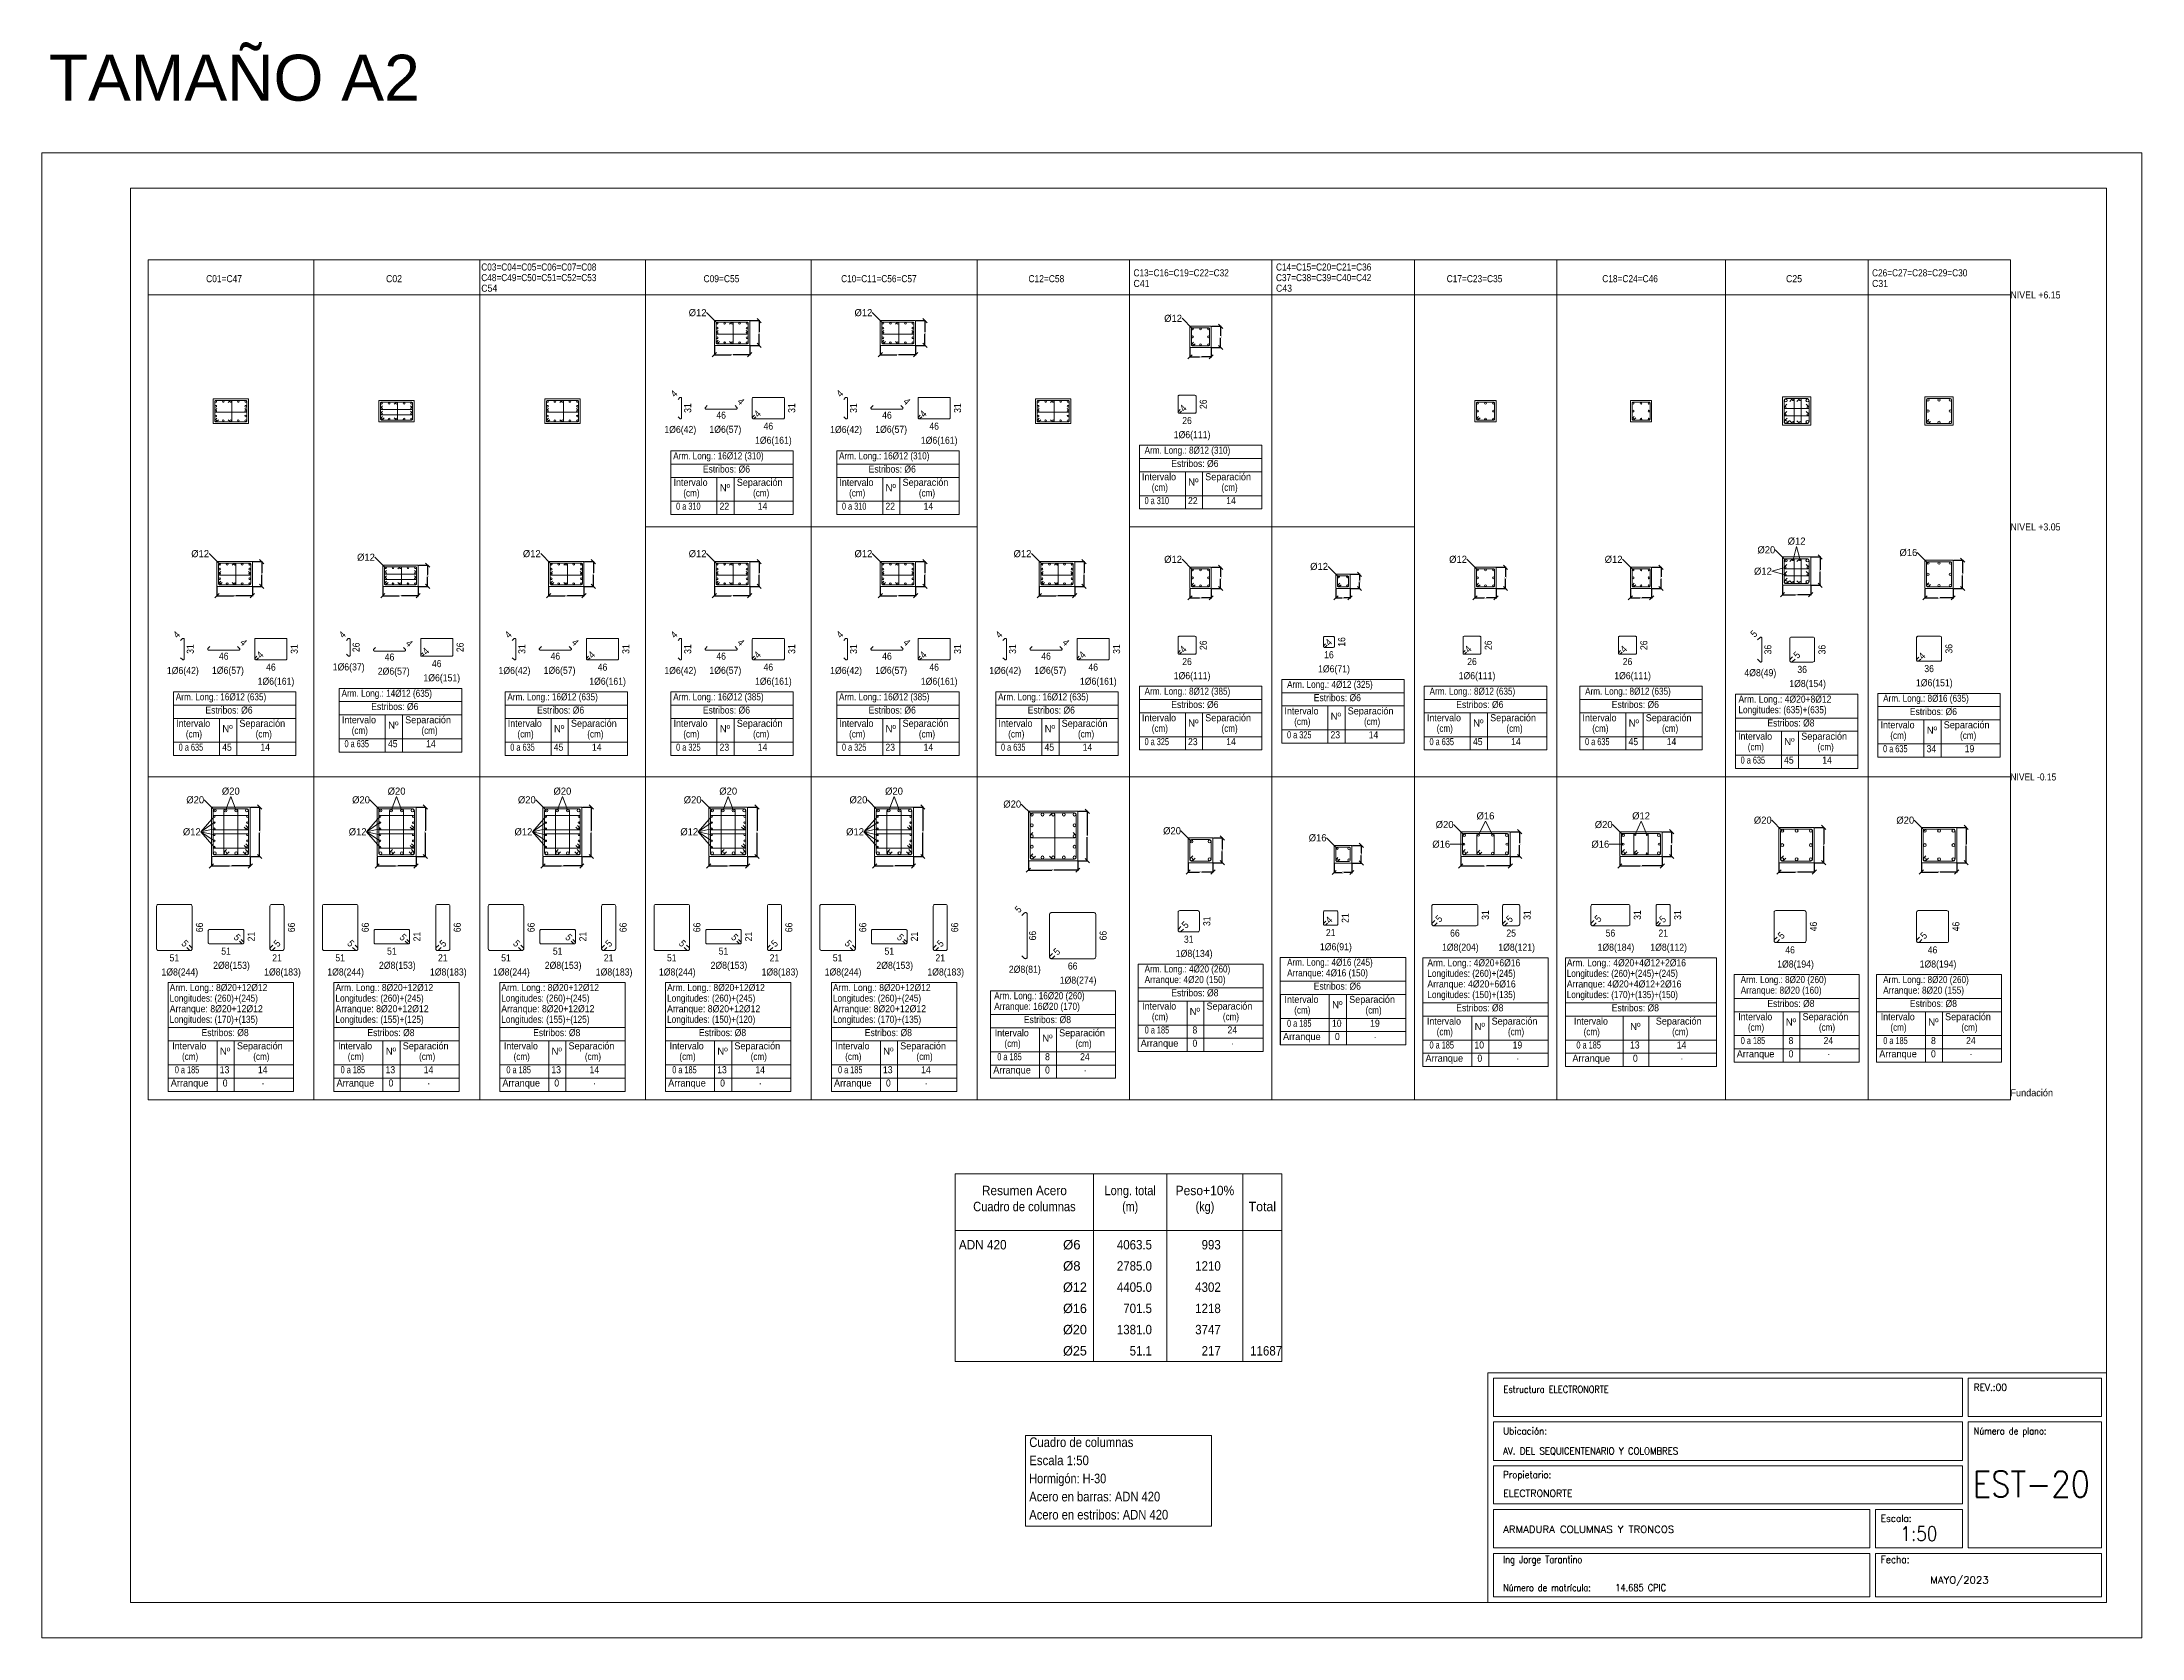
# Model space of a CAD drawing. Header units: millimetres. Extents: x 0 to 59.4, y 0 to 93.5.
# Drawn here: x 0 to 59.4, y 48.4 to 93.5 of the extents above; entities that cross this region are included whole.
import ezdxf
from ezdxf.enums import TextEntityAlignment as Align

# ---------------------------------------------------------------- set-up
doc = ezdxf.new("R2010")
doc.units = ezdxf.units.MM
for name, color, linetype, lineweight in [('ARM_LONGITUDINAL_Ø12', 171, 'Continuous', 9), ('ARM_LONGITUDINAL_Ø16', 212, 'Continuous', 9), ('ARM_LONGITUDINAL_Ø20', 30, 'Continuous', 9), ('ARM_TRANSVERSAL_DIMENSIONES_DE_LOS_ESTRIBOS', 122, 'Continuous', 9), ('ARM_TRANSVERSAL_REFERENCIA', 106, 'Continuous', 9), ('ARM_TRANSVERSAL_Ø6', 151, 'Continuous', 9), ('ARM_TRANSVERSAL_Ø8', 32, 'Continuous', 9), ('CIM_REFEREN', 2, 'Continuous', 0), ('CUADRO_LINEAS', 7, 'Continuous', 9), ('CUADRO_LINEAS_DE_LA_TABLA_DE_COMPUTO_DEL_CUADRO_DE_COLUMNAS', 1, 'Continuous', 9), ('CUADRO_LINEAS_DE_LA_TABLA_DE_DATOS_DE_LAS_COLUMNAS', 1, 'Continuous', 9), ('CUADRO_TEXTOS_DE_LA_TABLA_DE_COMPUTO_DEL_CUADRO_DE_COLUMNAS', 1, 'Continuous', 9), ('CUADRO_TEXTOS_DE_LA_TABLA_DE_DATOS_DE_LAS_COLUMNAS', 1, 'Continuous', 9), ('CYPE', 7, 'Continuous', 0), ('PILCPSECC_ARM_LONG_LINEAS_DE_LAS_ETIQUETAS_DE_LAS_POSICIONES_DE_ARMADO_LONGITUDINAL', 106, 'Continuous', 9), ('PILCPSECC_ARM_LONG_REFERENCIA', 106, 'Continuous', 9), ('RECUAD_LIMITES', 2, 'Continuous', 0), ('RECUAD_MARCO', 1, 'Continuous', 20), ('REF_REFERENCIAS', 8, 'Continuous', 0), ('SECC_COTAS', 122, 'Continuous', 9), ('SECC_HORMIGON', 1, 'Continuous', 9), ('TABLAS', 1, 'Continuous', 0), ('TEXTO_TABLAS', 1, 'Continuous', 0)]:
    doc.layers.add(name, color=color, linetype=linetype, lineweight=lineweight)
doc.styles.add('CYPETXT', font='romans__.ttf', dxfattribs={"height": 0.2})
doc.styles.add('CYPETXT_0.06_romans', font='arial.ttf', dxfattribs={"height": 0.04})
doc.styles.add('CYPETXT_romans', font='arial.ttf', dxfattribs={"height": 0.2})
doc.dimstyles.new('cype_oblique', dxfattribs={"dimtxt": 0.18, "dimasz": 0.18, "dimexe": 0.015, "dimexo": 0.015, "dimgap": 0, "dimtad": 0, "dimdec": 4, "dimzin": 0, "dimdsep": 46, "dimtxsty": 'CYPETXT_0.06_romans', "dimblk": 'OBLIQUE', "dimtsz": 0.06, "dimcen": 0.09, "dimadec": 0, "dimazin": 0, "dimtfac": 1, "dimtdec": 4, "dimtofl": 0, "dimtmove": 2, "dimatfit": 3, "dimfxl": 1, "dimtolj": 1, "dimtzin": 0, "dimarcsym": 0})

msp = doc.modelspace()

# ---------------------------------------------------------------- texts
at = {"layer": 'ARM_TRANSVERSAL_DIMENSIONES_DE_LOS_ESTRIBOS', "style": 'CYPETXT_romans', "width": 0.872274}
for s, rotation, p in [('4', 45, (17.94598, 83.47916)), ('4', 315, (19.70073, 83.25607)), ('4', 45, (22.63598, 83.47916)), ('4', 315, (24.39073, 83.25607)), ('4', 45, (3.87598, 76.66416)), ('4', 45, (8.56598, 76.66416)), ('4', 45, (13.25598, 76.66416)), ('4', 45, (17.94598, 76.66416)), ('4', 45, (22.63598, 76.66416)), ('4', 45, (27.13598, 76.66416)), ('5', 45, (48.49039, 76.68863)), ('4', 315, (5.63073, 76.44107)), ('4', 315, (10.32073, 76.41641)), ('4', 315, (15.01073, 76.44107)), ('4', 315, (19.70073, 76.44107)), ('4', 315, (24.39073, 76.44107)), ('4', 315, (28.89073, 76.44107)), ('5', 45, (27.68041, 68.89628))]:
    msp.add_text(s, height=0.2, rotation=rotation, dxfattribs=at).set_placement(p, align=Align.CENTER)
for s, p in [('31', (18.16336, 83.13869)), ('31', (21.105, 83.13869)), ('31', (22.85336, 83.13869)), ('31', (25.795, 83.13869)), ('26', (32.748, 83.24734)), ('16', (36.662, 76.52534)), ('31', (4.09336, 76.32369)), ('31', (7.035, 76.32369)), ('26', (8.78336, 76.37369)), ('26', (11.725, 76.37369)), ('31', (13.47336, 76.32369)), ('31', (16.415, 76.32369)), ('31', (18.16336, 76.32369)), ('31', (21.105, 76.32369)), ('31', (22.85336, 76.32369)), ('31', (25.795, 76.32369)), ('31', (27.35336, 76.32369)), ('31', (30.295, 76.32369)), ('26', (32.748, 76.43234)), ('26', (40.808, 76.43234)), ('26', (45.208, 76.43234)), ('36', (48.71767, 76.30923)), ('36', (50.24762, 76.30923)), ('36', (53.838, 76.33234)), ('31', (40.725, 68.80334)), ('31', (41.90633, 68.80334)), ('31', (45.025, 68.80334)), ('31', (46.165, 68.80334)), ('66', (4.354, 68.45334)), ('21', (5.816, 68.19448)), ('66', (6.95533, 68.45334)), ('66', (9.044, 68.45334)), ('21', (10.506, 68.19448)), ('66', (11.64533, 68.45334)), ('66', (13.734, 68.45334)), ('21', (15.196, 68.19448)), ('66', (16.33533, 68.45334)), ('66', (18.424, 68.45334)), ('21', (19.886, 68.19448)), ('66', (21.02533, 68.45334)), ('66', (23.114, 68.45334)), ('21', (24.576, 68.19448)), ('66', (25.71533, 68.45334)), ('66', (27.919, 68.22157)), ('66', (29.91329, 68.22157)), ('31', (32.846, 68.62834)), ('21', (36.762, 68.71734)), ('46', (50.006, 68.47834)), ('46', (54.036, 68.47834))]:
    msp.add_text(s, height=0.2, rotation=90, dxfattribs=at).set_placement(p, align=Align.TOP_CENTER)
for s, rotation, p in [('4', 45, (32.27855, 83.13789)), ('4', 45, (20.23555, 82.97925)), ('4', 45, (24.92555, 82.97925)), ('4', 45, (6.16555, 76.16425)), ('4', 45, (10.85555, 76.26425)), ('4', 45, (15.54555, 76.16425)), ('4', 45, (20.23555, 76.16425)), ('4', 45, (24.92555, 76.16425)), ('4', 45, (29.42555, 76.16425)), ('4', 45, (32.27855, 76.32289)), ('4', 45, (36.39255, 76.51589)), ('4', 45, (40.33855, 76.32289)), ('4', 45, (44.73855, 76.32289)), ('5', 45, (49.63635, 76.15797)), ('4', 45, (53.17655, 76.13089)), ('5', 45, (32.33474, 68.52707)), ('4', 45, (36.40055, 68.66589)), ('5', 45, (39.51374, 68.70207)), ('5', 45, (41.5084, 68.69407)), ('5', 45, (44.01374, 68.70207)), ('5', 45, (45.84174, 68.68607)), ('5', 45, (49.19474, 68.22707)), ('5', 45, (53.22474, 68.22707)), ('5', 315, (4.04526, 68.00207)), ('5', 315, (5.52326, 68.17464)), ('5', 45, (6.6494, 68.00207)), ('5', 315, (8.73526, 68.00207)), ('5', 315, (10.21326, 68.17464)), ('5', 45, (11.3394, 68.00207)), ('5', 315, (13.42526, 68.00207)), ('5', 315, (14.90326, 68.17464)), ('5', 45, (16.0294, 68.00207)), ('5', 315, (18.11526, 68.00207)), ('5', 315, (19.59326, 68.17464)), ('5', 45, (20.7194, 68.00207)), ('5', 315, (22.80526, 68.00207)), ('5', 315, (24.28326, 68.17464)), ('5', 45, (25.4094, 68.00207)), ('5', 45, (28.70203, 67.77031))]:
    msp.add_text(s, height=0.2, rotation=rotation, dxfattribs=at).set_placement(p, align=Align.MIDDLE_CENTER)
for s, p in [('46', (19.21026, 83.03869)), ('46', (20.545, 82.72869)), ('46', (23.90026, 83.03869)), ('46', (25.235, 82.72869)), ('26', (32.388, 82.88734)), ('46', (5.14026, 76.22369)), ('46', (9.83026, 76.19903)), ('46', (14.52026, 76.22369)), ('46', (19.21026, 76.22369)), ('46', (23.90026, 76.22369)), ('46', (28.40026, 76.22369)), ('26', (32.388, 76.07234)), ('16', (36.402, 76.26534)), ('26', (40.448, 76.07234)), ('26', (44.848, 76.07234)), ('46', (6.475, 75.91369)), ('46', (11.165, 76.01369)), ('46', (15.855, 75.91369)), ('46', (20.545, 75.91369)), ('46', (25.235, 75.91369)), ('46', (29.735, 75.91369)), ('36', (49.78762, 75.84923)), ('36', (53.378, 75.87234)), ('21', (36.452, 68.40734)), ('66', (39.965, 68.39334)), ('25', (41.557, 68.39334)), ('56', (44.365, 68.39334)), ('21', (45.857, 68.39334)), ('51', (5.206, 67.88191)), ('51', (9.896, 67.88191)), ('51', (14.586, 67.88191)), ('51', (19.276, 67.88191)), ('51', (23.966, 67.88191)), ('31', (32.436, 68.21834)), ('46', (49.446, 67.91834)), ('46', (53.476, 67.91834)), ('51', (3.744, 67.69334)), ('21', (6.648, 67.69334)), ('51', (8.434, 67.69334)), ('21', (11.338, 67.69334)), ('51', (13.124, 67.69334)), ('21', (16.028, 67.69334)), ('51', (17.814, 67.69334)), ('21', (20.718, 67.69334)), ('51', (22.504, 67.69334)), ('21', (25.408, 67.69334)), ('66', (29.15329, 67.46157))]:
    msp.add_text(s, height=0.2, dxfattribs=at).set_placement(p, align=Align.TOP_CENTER)
at = {"layer": 'ARM_TRANSVERSAL_REFERENCIA', "style": 'CYPETXT_romans'}
for s, width, p in [('1%%c6(42)', 0.880523, (18.05426, 82.53469)), ('1%%c6(57)', 0.880523, (19.3289, 82.53869)), ('1%%c6(42)', 0.880523, (22.74426, 82.53469)), ('1%%c6(57)', 0.880523, (24.0189, 82.53869)), ('1%%c6(161)', 0.879425, (20.68754, 82.22869)), ('1%%c6(161)', 0.879425, (25.37754, 82.22869)), ('1%%c6(111)', 0.879425, (32.53054, 82.38734)), ('1%%c6(42)', 0.880523, (3.98426, 75.71969)), ('1%%c6(57)', 0.880523, (5.2589, 75.72369)), ('1%%c6(161)', 0.879425, (6.61754, 75.41369)), ('1%%c6(37)', 0.880523, (8.67426, 75.81969)), ('2%%c6(57)', 0.880523, (9.9489, 75.69903)), ('1%%c6(151)', 0.879425, (11.30754, 75.51369)), ('1%%c6(42)', 0.880523, (13.36426, 75.71969)), ('1%%c6(57)', 0.880523, (14.6389, 75.72369)), ('1%%c6(161)', 0.879425, (15.99754, 75.41369)), ('1%%c6(42)', 0.880523, (18.05426, 75.71969)), ('1%%c6(57)', 0.880523, (19.3289, 75.72369)), ('1%%c6(161)', 0.879425, (20.68754, 75.41369)), ('1%%c6(42)', 0.880523, (22.74426, 75.71969)), ('1%%c6(57)', 0.880523, (24.0189, 75.72369)), ('1%%c6(161)', 0.879425, (25.37754, 75.41369)), ('1%%c6(42)', 0.880523, (27.24426, 75.71969)), ('1%%c6(57)', 0.880523, (28.5189, 75.72369)), ('1%%c6(161)', 0.879425, (29.87754, 75.41369)), ('1%%c6(111)', 0.879425, (32.53054, 75.57234)), ('1%%c6(71)', 0.880523, (36.54454, 75.76534)), ('1%%c6(111)', 0.879425, (40.59054, 75.57234)), ('1%%c6(111)', 0.879425, (44.99054, 75.57234)), ('4%%c8(49)', 0.880523, (48.60362, 75.65723)), ('1%%c8(154)', 0.879425, (49.94162, 75.34923)), ('1%%c6(151)', 0.879425, (53.52454, 75.37234)), ('1%%c8(134)', 0.879425, (32.59, 67.71834)), ('1%%c6(91)', 0.880523, (36.59854, 67.90734)), ('1%%c8(204)', 0.879425, (40.119, 67.89334)), ('1%%c8(121)', 0.879425, (41.711, 67.89334)), ('1%%c8(184)', 0.879425, (44.519, 67.89334)), ('1%%c8(112)', 0.879425, (46.011, 67.89334)), ('1%%c8(244)', 0.879425, (3.898, 67.19334)), ('2%%c8(153)', 0.879425, (5.36, 67.38191)), ('1%%c8(183)', 0.879425, (6.802, 67.19334)), ('1%%c8(244)', 0.879425, (8.588, 67.19334)), ('2%%c8(153)', 0.879425, (10.05, 67.38191)), ('1%%c8(183)', 0.879425, (11.492, 67.19334)), ('1%%c8(244)', 0.879425, (13.278, 67.19334)), ('2%%c8(153)', 0.879425, (14.74, 67.38191)), ('1%%c8(183)', 0.879425, (16.182, 67.19334)), ('1%%c8(244)', 0.879425, (17.968, 67.19334)), ('2%%c8(153)', 0.879425, (19.43, 67.38191)), ('1%%c8(183)', 0.879425, (20.872, 67.19334)), ('1%%c8(244)', 0.879425, (22.658, 67.19334)), ('2%%c8(153)', 0.879425, (24.12, 67.38191)), ('1%%c8(183)', 0.879425, (25.562, 67.19334)), ('2%%c8(81)', 0.880523, (27.79929, 67.26957)), ('1%%c8(194)', 0.879425, (49.6, 67.41834)), ('1%%c8(194)', 0.879425, (53.63, 67.41834)), ('1%%c8(274)', 0.879425, (29.30729, 66.96157))]:
    msp.add_text(s, height=0.2, dxfattribs=dict(at, width=width)).set_placement(p, align=Align.MIDDLE_CENTER)
at = {"layer": 'CIM_REFEREN', "insert": (0.19321, 93.13168), "char_height": 1.3, "attachment_point": 1, "style": 'CYPETXT_romans'}
msp.add_mtext_dynamic_manual_height_columns('TAMAÑO A2', width=20.4097016, gutter_width=12.5, heights=[0], dxfattribs=at)
at = {"layer": 'CUADRO_LINEAS_DE_LA_TABLA_DE_COMPUTO_DEL_CUADRO_DE_COLUMNAS', "style": 'CYPETXT_romans'}
for s, width, p in [('Cuadro de columnas', 0.83596, (27.92482, 53.75915)), ('Escala 1:50', 0.845796, (27.92482, 53.24692)), ('Hormigón: H-30', 0.808194, (27.92482, 52.73469)), ('Acero en barras: ADN 420', 0.827218, (27.92482, 52.22245)), ('Acero en estribos: ADN 420', 0.830636, (27.92482, 51.71022))]:
    msp.add_text(s, height=0.2733333, dxfattribs=dict(at, width=width)).set_placement(p)
at = {"layer": 'CUADRO_TEXTOS_DE_LA_TABLA_DE_DATOS_DE_LAS_COLUMNAS', "style": 'CYPETXT_romans'}
for s, width, p in [('Arm. Long.: 8%%c12 (310)', 0.825462, (31.18809, 81.84816)), ('Arm. Long.: 16%%c12 (310)', 0.827687, (17.8541, 81.68952)), ('Estribos: %%c6', 0.868241, (18.6923, 81.31436)), ('Arm. Long.: 16%%c12 (310)', 0.827687, (22.5441, 81.68952)), ('Estribos: %%c6', 0.868241, (23.3823, 81.31436)), ('Estribos: %%c6', 0.868241, (31.9423, 81.47301)), ('Intervalo', 0.898545, (17.86434, 80.93912)), ('(cm)', 0.818699, (18.14019, 80.63923)), ('Nº', 0.966527, (19.17067, 80.78917)), ('Separación', 0.916298, (19.65233, 80.93912)), ('(cm)', 0.818699, (20.11411, 80.63923)), ('Intervalo', 0.898545, (22.55434, 80.93912)), ('(cm)', 0.818699, (22.83019, 80.63923)), ('Nº', 0.966527, (23.86067, 80.78917)), ('Separación', 0.916298, (24.34233, 80.93912)), ('(cm)', 0.818699, (24.80411, 80.63923)), ('Intervalo', 0.898545, (31.11434, 81.09776)), ('(cm)', 0.818699, (31.39019, 80.79787)), ('Nº', 0.966527, (32.42067, 80.94782)), ('Separación', 0.916298, (32.90233, 81.09776)), ('(cm)', 0.818699, (33.36411, 80.79787)), ('0 a 310', 0.742213, (17.93631, 80.26407)), ('22', 0.871952, (19.16618, 80.26407)), ('14', 0.871952, (20.2461, 80.26407)), ('0 a 310', 0.742213, (22.62631, 80.26407)), ('22', 0.871952, (23.85618, 80.26407)), ('14', 0.871952, (24.9361, 80.26407)), ('0 a 310', 0.742213, (31.18631, 80.42272)), ('22', 0.871952, (32.41618, 80.42272)), ('14', 0.871952, (33.4961, 80.42272)), ('Arm. Long.: 16%%c12 (635)', 0.827687, (3.7841, 74.87452)), ('Arm. Long.: 14%%c12 (635)', 0.827687, (8.4741, 74.97452)), ('Arm. Long.: 16%%c12 (635)', 0.827687, (13.1641, 74.87452)), ('Arm. Long.: 16%%c12 (385)', 0.827687, (17.8541, 74.87452)), ('Arm. Long.: 16%%c12 (385)', 0.827687, (22.5441, 74.87452)), ('Arm. Long.: 16%%c12 (635)', 0.827687, (27.0441, 74.87452)), ('Arm. Long.: 8%%c12 (385)', 0.825462, (31.18809, 75.03316)), ('Estribos: %%c6', 0.868241, (31.9423, 74.65801)), ('Arm. Long.: 4%%c12 (325)', 0.825462, (35.21809, 75.22616)), ('Estribos: %%c6', 0.868241, (35.9723, 74.85101)), ('Arm. Long.: 8%%c12 (635)', 0.825462, (39.24809, 75.03316)), ('Estribos: %%c6', 0.868241, (40.0023, 74.65801)), ('Arm. Long.: 8%%c12 (635)', 0.825462, (43.64809, 75.03316)), ('Estribos: %%c6', 0.868241, (44.4023, 74.65801)), ('Arm. Long.: 4%%c20+8%%c12', 0.861381, (47.9851, 74.81006)), ('Arm. Long.: 8%%c16 (635)', 0.825462, (52.07809, 74.83316)), ('Intervalo', 0.898545, (3.79434, 74.12412)), ('Estribos: %%c6', 0.868241, (4.6223, 74.49936)), ('Separación', 0.916298, (5.58233, 74.12412)), ('Intervalo', 0.898545, (8.48434, 74.22412)), ('Estribos: %%c6', 0.868241, (9.3123, 74.59936)), ('Nº', 0.966527, (9.79067, 74.07417)), ('Separación', 0.916298, (10.27233, 74.22412)), ('Intervalo', 0.898545, (13.17434, 74.12412)), ('Estribos: %%c6', 0.868241, (14.0023, 74.49936)), ('Separación', 0.916298, (14.96233, 74.12412)), ('Intervalo', 0.898545, (17.86434, 74.12412)), ('Estribos: %%c6', 0.868241, (18.6923, 74.49936)), ('Separación', 0.916298, (19.65233, 74.12412)), ('Intervalo', 0.898545, (22.55434, 74.12412)), ('Estribos: %%c6', 0.868241, (23.3823, 74.49936)), ('Separación', 0.916298, (24.34233, 74.12412)), ('Intervalo', 0.898545, (27.05434, 74.12412)), ('Estribos: %%c6', 0.868241, (27.8823, 74.49936)), ('Separación', 0.916298, (28.84233, 74.12412)), ('Intervalo', 0.898545, (31.11434, 74.28276)), ('Nº', 0.966527, (32.42067, 74.13282)), ('Separación', 0.916298, (32.90233, 74.28276)), ('Intervalo', 0.898545, (35.14434, 74.47576)), ('(cm)', 0.818699, (35.42019, 74.17587)), ('Nº', 0.966527, (36.45067, 74.32582)), ('Separación', 0.916298, (36.93233, 74.47576)), ('(cm)', 0.818699, (37.39411, 74.17587)), ('Intervalo', 0.898545, (39.17434, 74.28276)), ('Nº', 0.966527, (40.48067, 74.13282)), ('Separación', 0.916298, (40.96233, 74.28276)), ('Intervalo', 0.898545, (43.57434, 74.28276)), ('Nº', 0.966527, (44.88067, 74.13282)), ('Separación', 0.916298, (45.36233, 74.28276)), ('Longitudes: (635)+(635)', 0.834668, (47.9851, 74.51017)), ('Estribos: %%c8', 0.868241, (48.8023, 74.13501)), ('Intervalo', 0.898545, (52.00434, 74.08276)), ('Estribos: %%c6', 0.868241, (52.8323, 74.45801)), ('Separación', 0.916298, (53.79233, 74.08276)), ('(cm)', 0.818699, (4.07019, 73.82423)), ('Nº', 0.966527, (5.10067, 73.97417)), ('(cm)', 0.818699, (6.04411, 73.82423)), ('0 a 635', 0.742213, (8.55631, 73.54907)), ('(cm)', 0.818699, (8.76019, 73.92423)), ('45', 0.871952, (9.78618, 73.54907)), ('(cm)', 0.818699, (10.73411, 73.92423)), ('14', 0.871952, (10.8661, 73.54907)), ('(cm)', 0.818699, (13.45019, 73.82423)), ('Nº', 0.966527, (14.48067, 73.97417)), ('(cm)', 0.818699, (15.42411, 73.82423)), ('(cm)', 0.818699, (18.14019, 73.82423)), ('Nº', 0.966527, (19.17067, 73.97417)), ('(cm)', 0.818699, (20.11411, 73.82423)), ('(cm)', 0.818699, (22.83019, 73.82423)), ('Nº', 0.966527, (23.86067, 73.97417)), ('(cm)', 0.818699, (24.80411, 73.82423)), ('(cm)', 0.818699, (27.33019, 73.82423)), ('Nº', 0.966527, (28.36067, 73.97417)), ('(cm)', 0.818699, (29.30411, 73.82423)), ('0 a 325', 0.742213, (31.18631, 73.60772)), ('(cm)', 0.818699, (31.39019, 73.98287)), ('23', 0.871952, (32.41618, 73.60772)), ('(cm)', 0.818699, (33.36411, 73.98287)), ('14', 0.871952, (33.4961, 73.60772)), ('0 a 325', 0.742213, (35.21631, 73.80072)), ('23', 0.871952, (36.44618, 73.80072)), ('14', 0.871952, (37.5261, 73.80072)), ('0 a 635', 0.742213, (39.24631, 73.60772)), ('(cm)', 0.818699, (39.45019, 73.98287)), ('45', 0.871952, (40.47618, 73.60772)), ('(cm)', 0.818699, (41.42411, 73.98287)), ('14', 0.871952, (41.5561, 73.60772)), ('0 a 635', 0.742213, (43.64631, 73.60772)), ('(cm)', 0.818699, (43.85019, 73.98287)), ('45', 0.871952, (44.87618, 73.60772)), ('(cm)', 0.818699, (45.82411, 73.98287)), ('14', 0.871952, (45.9561, 73.60772)), ('Intervalo', 0.898545, (47.97434, 73.75977)), ('(cm)', 0.818699, (48.25019, 73.45988)), ('Nº', 0.966527, (49.28067, 73.60982)), ('Separación', 0.916298, (49.76233, 73.75977)), ('(cm)', 0.818699, (50.22411, 73.45988)), ('(cm)', 0.818699, (52.28019, 73.78287)), ('Nº', 0.966527, (53.31067, 73.93282)), ('(cm)', 0.818699, (54.25411, 73.78287)), ('0 a 635', 0.742213, (3.86631, 73.44907)), ('45', 0.871952, (5.09618, 73.44907)), ('14', 0.871952, (6.1761, 73.44907)), ('0 a 635', 0.742213, (13.24631, 73.44907)), ('45', 0.871952, (14.47618, 73.44907)), ('14', 0.871952, (15.5561, 73.44907)), ('0 a 325', 0.742213, (17.93631, 73.44907)), ('23', 0.871952, (19.16618, 73.44907)), ('14', 0.871952, (20.2461, 73.44907)), ('0 a 325', 0.742213, (22.62631, 73.44907)), ('23', 0.871952, (23.85618, 73.44907)), ('14', 0.871952, (24.9361, 73.44907)), ('0 a 635', 0.742213, (27.12631, 73.44907)), ('45', 0.871952, (28.35618, 73.44907)), ('14', 0.871952, (29.4361, 73.44907)), ('0 a 635', 0.742213, (48.04631, 73.08472)), ('45', 0.871952, (49.27618, 73.08472)), ('14', 0.871952, (50.3561, 73.08472)), ('0 a 635', 0.742213, (52.07631, 73.40772)), ('34', 0.871952, (53.30618, 73.40772)), ('19', 0.871952, (54.3861, 73.40772)), ('Arm. Long.: 4%%c20 (260)', 0.825462, (31.18809, 67.17916)), ('Arm. Long.: 4%%c16 (245)', 0.825462, (35.21809, 67.36816)), ('Arranque: 4%%c16 (150)', 0.842134, (35.21809, 67.06827)), ('Arm. Long.: 4%%c20+6%%c16', 0.861381, (39.1851, 67.35416)), ('Longitudes: (260)+(245)', 0.834668, (39.1851, 67.05427)), ('Arm. Long.: 4%%c20+4%%c12+2%%c16', 0.864959, (43.12934, 67.35416)), ('Longitudes: (260)+(245)+(245)', 0.8263, (43.12934, 67.05427)), ('Arm. Long.: 8%%c20+12%%c12', 0.861888, (3.61119, 66.65416)), ('Longitudes: (260)+(245)', 0.834668, (3.61119, 66.35427)), ('Arm. Long.: 8%%c20+12%%c12', 0.861888, (8.30119, 66.65416)), ('Longitudes: (260)+(245)', 0.834668, (8.30119, 66.35427)), ('Arm. Long.: 8%%c20+12%%c12', 0.861888, (12.99119, 66.65416)), ('Longitudes: (260)+(245)', 0.834668, (12.99119, 66.35427)), ('Arm. Long.: 8%%c20+12%%c12', 0.861888, (17.68119, 66.65416)), ('Longitudes: (260)+(245)', 0.834668, (17.68119, 66.35427)), ('Arm. Long.: 8%%c20+12%%c12', 0.861888, (22.37119, 66.65416)), ('Longitudes: (260)+(245)', 0.834668, (22.37119, 66.35427)), ('Arm. Long.: 16%%c20 (260)', 0.827687, (26.9341, 66.4224)), ('Arranque: 4%%c20 (150)', 0.842134, (31.18809, 66.87927)), ('Estribos: %%c8', 0.868241, (31.9423, 66.50412)), ('Intervalo', 0.898545, (35.14434, 66.31787)), ('Estribos: %%c6', 0.868241, (35.9723, 66.69312)), ('Separación', 0.916298, (36.97433, 66.31787)), ('Arranque: 4%%c20+6%%c16', 0.881824, (39.1851, 66.75438)), ('Longitudes: (150)+(135)', 0.834668, (39.1851, 66.4545)), ('Arranque: 4%%c20+4%%c12+2%%c16', 0.880969, (43.12934, 66.75438)), ('Longitudes: (170)+(135)+(150)', 0.8263, (43.12934, 66.4545)), ('Arm. Long.: 8%%c20 (260)', 0.825462, (48.04809, 66.87916)), ('Arranque: 8%%c20 (160)', 0.842134, (48.04809, 66.57927)), ('Arm. Long.: 8%%c20 (260)', 0.825462, (52.07809, 66.87916)), ('Arranque: 8%%c20 (155)', 0.842134, (52.07809, 66.57927)), ('Arranque: 8%%c20+12%%c12', 0.881303, (3.61119, 66.05438)), ('Longitudes: (170)+(135)', 0.834668, (3.61119, 65.7545)), ('Arranque: 8%%c20+12%%c12', 0.881303, (8.30119, 66.05438)), ('Longitudes: (155)+(125)', 0.834668, (8.30119, 65.7545)), ('Arranque: 8%%c20+12%%c12', 0.881303, (12.99119, 66.05438)), ('Longitudes: (155)+(125)', 0.834668, (12.99119, 65.7545)), ('Arranque: 8%%c20+12%%c12', 0.881303, (17.68119, 66.05438)), ('Longitudes: (150)+(120)', 0.834668, (17.68119, 65.7545)), ('Arranque: 8%%c20+12%%c12', 0.881303, (22.37119, 66.05438)), ('Longitudes: (170)+(135)', 0.834668, (22.37119, 65.7545)), ('Arranque: 16%%c20 (170)', 0.843699, (26.9341, 66.12251)), ('Estribos: %%c8', 0.868241, (27.7723, 65.74735)), ('Intervalo', 0.898545, (31.11883, 66.12887)), ('(cm)', 0.818699, (31.39467, 65.82898)), ('Nº', 0.966527, (32.46266, 65.97893)), ('Separación', 0.916298, (32.93984, 66.12887)), ('(cm)', 0.818699, (33.40161, 65.82898)), ('(cm)', 0.818699, (35.42019, 66.01798)), ('Nº', 0.966527, (36.49266, 66.16793)), ('(cm)', 0.818699, (37.4361, 66.01798)), ('Estribos: %%c8', 0.868241, (40.0023, 66.07934)), ('Estribos: %%c8', 0.868241, (44.4023, 66.07934)), ('Intervalo', 0.898545, (47.97883, 65.82887)), ('Estribos: %%c8', 0.868241, (48.8023, 66.20412)), ('Separación', 0.916298, (49.79984, 65.82887)), ('Intervalo', 0.898545, (52.00883, 65.82887)), ('Estribos: %%c8', 0.868241, (52.8323, 66.20412)), ('Separación', 0.916298, (53.82984, 65.82887)), ('Estribos: %%c8', 0.868241, (4.5123, 65.37934)), ('Estribos: %%c8', 0.868241, (9.2023, 65.37934)), ('Estribos: %%c8', 0.868241, (13.8923, 65.37934)), ('Estribos: %%c8', 0.868241, (18.5823, 65.37934)), ('Estribos: %%c8', 0.868241, (23.2723, 65.37934)), ('Intervalo', 0.898545, (26.94883, 65.37211)), ('Nº', 0.966527, (28.29266, 65.22216)), ('Separación', 0.916298, (28.76984, 65.37211)), ('0 a 185', 0.742213, (31.1908, 65.45383)), ('8', 0.871952, (32.54208, 65.45383)), ('24', 0.871952, (33.53361, 65.45383)), ('Arranque', 0.926195, (35.10235, 65.26767)), ('0 a 185', 0.742213, (35.21631, 65.64283)), ('10', 0.871952, (36.48817, 65.64283)), ('0', 0.871952, (36.57208, 65.26767)), ('19', 0.871952, (37.5681, 65.64283)), ('-', 0.397444, (37.68654, 65.26767)), ('Intervalo', 0.898545, (39.17434, 65.70409)), ('(cm)', 0.818699, (39.45019, 65.40421)), ('Nº', 0.966527, (40.52266, 65.55415)), ('Separación', 0.916298, (41.00433, 65.70409)), ('(cm)', 0.818699, (41.4661, 65.40421)), ('Intervalo', 0.898545, (43.33076, 65.70409)), ('(cm)', 0.818699, (43.6066, 65.40421)), ('Nº', 0.966527, (44.92266, 65.55415)), ('Separación', 0.916298, (45.64791, 65.70409)), ('(cm)', 0.818699, (46.10969, 65.40421)), ('0 a 185', 0.742213, (48.0508, 65.15383)), ('(cm)', 0.818699, (48.25467, 65.52898)), ('Nº', 0.966527, (49.32266, 65.67893)), ('8', 0.871952, (49.40208, 65.15383)), ('(cm)', 0.818699, (50.26161, 65.52898)), ('24', 0.871952, (50.39361, 65.15383)), ('0 a 185', 0.742213, (52.0808, 65.15383)), ('(cm)', 0.818699, (52.28467, 65.52898)), ('Nº', 0.966527, (53.35266, 65.67893)), ('8', 0.871952, (53.43208, 65.15383)), ('(cm)', 0.818699, (54.29161, 65.52898)), ('24', 0.871952, (54.42361, 65.15383)), ('Intervalo', 0.898545, (3.68434, 65.00409)), ('(cm)', 0.818699, (3.96019, 64.70421)), ('Nº', 0.966527, (5.03266, 64.85415)), ('Separación', 0.916298, (5.51433, 65.00409)), ('(cm)', 0.818699, (5.9761, 64.70421)), ('Intervalo', 0.898545, (8.37434, 65.00409)), ('(cm)', 0.818699, (8.65019, 64.70421)), ('Nº', 0.966527, (9.72266, 64.85415)), ('Separación', 0.916298, (10.20433, 65.00409)), ('(cm)', 0.818699, (10.6661, 64.70421)), ('Intervalo', 0.898545, (13.06434, 65.00409)), ('(cm)', 0.818699, (13.34019, 64.70421)), ('Nº', 0.966527, (14.41266, 64.85415)), ('Separación', 0.916298, (14.89433, 65.00409)), ('(cm)', 0.818699, (15.3561, 64.70421)), ('Intervalo', 0.898545, (17.75434, 65.00409)), ('(cm)', 0.818699, (18.03019, 64.70421)), ('Nº', 0.966527, (19.10266, 64.85415)), ('Separación', 0.916298, (19.58433, 65.00409)), ('(cm)', 0.818699, (20.0461, 64.70421)), ('Intervalo', 0.898545, (22.44434, 65.00409)), ('(cm)', 0.818699, (22.72019, 64.70421)), ('Nº', 0.966527, (23.79266, 64.85415)), ('Separación', 0.916298, (24.27433, 65.00409)), ('(cm)', 0.818699, (24.7361, 64.70421)), ('0 a 185', 0.742213, (27.0208, 64.69706)), ('(cm)', 0.818699, (27.22467, 65.07222)), ('8', 0.871952, (28.37208, 64.69706)), ('(cm)', 0.818699, (29.23161, 65.07222)), ('24', 0.871952, (29.36361, 64.69706)), ('Arranque', 0.926195, (31.07684, 65.07867)), ('0', 0.871952, (32.54208, 65.07867)), ('-', 0.397444, (33.65206, 65.07867)), ('Arranque', 0.926195, (39.13235, 64.65389)), ('0 a 185', 0.742213, (39.24631, 65.02905)), ('10', 0.871952, (40.51817, 65.02905)), ('0', 0.871952, (40.60208, 64.65389)), ('19', 0.871952, (41.5981, 65.02905)), ('Arranque', 0.926195, (43.28876, 64.65389)), ('0 a 185', 0.742213, (43.40272, 65.02905)), ('13', 0.871952, (44.91817, 65.02905)), ('0', 0.871952, (45.00216, 64.65389)), ('14', 0.871952, (46.24168, 65.02905)), ('Arranque', 0.926195, (47.93684, 64.77867)), ('0', 0.871952, (49.40208, 64.77867)), ('-', 0.397444, (50.51206, 64.77867)), ('Arranque', 0.926195, (51.96684, 64.77867)), ('0', 0.871952, (53.43208, 64.77867)), ('-', 0.397444, (54.54206, 64.77867)), ('Arranque', 0.926195, (3.64235, 63.95389)), ('0 a 185', 0.742213, (3.75631, 64.32905)), ('13', 0.871952, (5.02817, 64.32905)), ('0', 0.871952, (5.11208, 63.95389)), ('14', 0.871952, (6.1081, 64.32905)), ('Arranque', 0.926195, (8.33235, 63.95389)), ('0 a 185', 0.742213, (8.44631, 64.32905)), ('13', 0.871952, (9.71817, 64.32905)), ('0', 0.871952, (9.80208, 63.95389)), ('14', 0.871952, (10.7981, 64.32905)), ('Arranque', 0.926195, (13.02235, 63.95389)), ('0 a 185', 0.742213, (13.13631, 64.32905)), ('13', 0.871952, (14.40817, 64.32905)), ('0', 0.871952, (14.49208, 63.95389)), ('14', 0.871952, (15.4881, 64.32905)), ('Arranque', 0.926195, (17.71235, 63.95389)), ('0 a 185', 0.742213, (17.82631, 64.32905)), ('13', 0.871952, (19.09817, 64.32905)), ('0', 0.871952, (19.18208, 63.95389)), ('14', 0.871952, (20.1781, 64.32905)), ('Arranque', 0.926195, (22.40235, 63.95389)), ('0 a 185', 0.742213, (22.51631, 64.32905)), ('13', 0.871952, (23.78817, 64.32905)), ('0', 0.871952, (23.87208, 63.95389)), ('14', 0.871952, (24.8681, 64.32905)), ('Arranque', 0.926195, (26.90684, 64.3219)), ('0', 0.871952, (28.37208, 64.3219)), ('-', 0.397444, (29.48206, 64.3219)), ('-', 0.397444, (41.71654, 64.65389)), ('-', 0.397444, (46.36013, 64.65389)), ('-', 0.397444, (6.22654, 63.95389)), ('-', 0.397444, (10.91654, 63.95389)), ('-', 0.397444, (15.60654, 63.95389)), ('-', 0.397444, (20.29654, 63.95389)), ('-', 0.397444, (24.98654, 63.95389))]:
    msp.add_text(s, height=0.2, dxfattribs=dict(at, width=width)).set_placement(p)
at = {"layer": 'CYPE', "color": 5, "style": 'CYPETXT'}
for s, width, p in [('Estructura ELECTRONORTE', 0.842437, (41.34, 55.29)), ('AV. DEL SEQUICENTENARIO Y COLOMBRES', 0.887423, (41.33, 53.55)), ('ELECTRONORTE', 0.974409, (41.33, 52.35)), ('ARMADURA COLUMNAS Y TRONCOS', 1.047361, (41.33, 51.33563)), ('Ing Jorge Tarantino', 0.851105, (41.33, 50.48)), ('MAYO/2023', 1.047361, (53.41, 49.9)), ('14.685 CPIC', 0.851936, (44.5, 49.68))]:
    msp.add_text(s, height=0.2, dxfattribs=dict(at, width=width)).set_placement(p)
at = {"layer": 'CYPE', "color": 4, "style": 'CYPETXT'}
for s, width, p in [('REV.:00', 0.927655, (54.64, 55.35)), ('Ubicación:', 0.90604, (41.33, 54.11)), ('Número de plano:', 0.844847, (54.64, 54.11)), ('Propietario:', 0.885908, (41.33, 52.88)), ('Escala:', 0.925891, (52.01, 51.64)), ('Fecha:', 0.933698, (52.01, 50.48)), ('Número de matrícula:', 0.83516, (41.33, 49.68))]:
    msp.add_text(s, height=0.2, dxfattribs=dict(at, width=width)).set_placement(p)
at = {"layer": 'CYPE', "color": 5, "style": 'CYPETXT'}
for s, height, width, p in [('EST-20', 0.733333, 0.872274, (56.27, 52.34667)), ('1:50', 0.4, 0.869965, (53.09, 51.11))]:
    msp.add_text(s, height=height, dxfattribs=dict(at, width=width)).set_placement(p, align=Align.CENTER)
at = {"layer": 'PILCPSECC_ARM_LONG_REFERENCIA', "style": 'CYPETXT_romans', "width": 0.955414}
for s, p in [('%%c12', (18.796, 85.83734)), ('%%c12', (23.486, 85.83734)), ('%%c12', (32.246, 85.67734)), ('%%c12', (4.726, 79.02234)), ('%%c12', (9.416, 78.92234)), ('%%c12', (14.106, 79.02234)), ('%%c12', (18.796, 79.02234)), ('%%c12', (23.486, 79.02234)), ('%%c12', (27.986, 79.02234)), ('%%c20', (49.026, 79.13234)), ('%%c16', (53.044, 79.05434)), ('%%c12', (32.246, 78.86234)), ('%%c12', (36.376, 78.66234)), ('%%c12', (40.306, 78.86234)), ('%%c12', (44.706, 78.86234)), ('%%c12', (48.93, 78.52834)), ('%%c20', (4.586, 72.06234)), ('%%c20', (9.276, 72.06234)), ('%%c20', (13.966, 72.06234)), ('%%c20', (18.656, 72.06234)), ('%%c20', (23.346, 72.06234)), ('%%c20', (27.696, 71.94234)), ('%%c20', (32.216, 71.18734)), ('%%c20', (39.926, 71.36234)), ('%%c20', (44.426, 71.36234)), ('%%c20', (48.926, 71.48734)), ('%%c20', (52.956, 71.48734)), ('%%c12', (4.49, 71.15834)), ('%%c12', (9.18, 71.15834)), ('%%c12', (13.87, 71.15834)), ('%%c12', (18.56, 71.15834)), ('%%c12', (23.25, 71.15834)), ('%%c16', (36.334, 70.98934)), ('%%c16', (39.83, 70.80834)), ('%%c16', (44.33, 70.80834))]:
    msp.add_text(s, height=0.2, dxfattribs=at).set_placement(p, align=Align.MIDDLE_RIGHT)
for s, p in [('%%c12', (49.63, 79.37834)), ('%%c20', (5.34, 72.30834)), ('%%c20', (10.03, 72.30834)), ('%%c20', (14.72, 72.30834)), ('%%c20', (19.41, 72.30834)), ('%%c20', (24.1, 72.30834)), ('%%c16', (40.83, 71.60834)), ('%%c12', (45.23, 71.60834))]:
    msp.add_text(s, height=0.2, dxfattribs=at).set_placement(p, align=Align.MIDDLE_CENTER)
at = {"layer": 'REF_REFERENCIAS', "style": 'CYPETXT_romans'}
for s, width, p in [('C01=C47', 0.852568, (4.6421, 86.89834)), ('C02', 0.8832, (9.7314, 86.89834)), ('C03=C04=C05=C06=C07=C08', 0.837237, (12.4249, 87.22834)), ('C48=C49=C50=C51=C52=C53', 0.837237, (12.4249, 86.92834)), ('C09=C55', 0.852568, (18.7121, 86.89834)), ('C10=C11=C56=C57', 0.840776, (22.6035, 86.89834)), ('C12=C58', 0.852568, (27.9021, 86.89834)), ('C13=C16=C19=C22=C32', 0.838631, (30.8742, 87.06334)), ('C41', 0.8832, (30.8742, 86.76334)), ('C14=C15=C20=C21=C36', 0.838631, (34.9042, 87.22834)), ('C37=C38=C39=C40=C42', 0.838631, (34.9042, 86.92834)), ('C17=C23=C35', 0.844501, (39.7328, 86.89834)), ('C18=C24=C46', 0.844501, (44.1328, 86.89834)), ('C25', 0.8832, (49.3314, 86.89834)), ('C26=C27=C28=C29=C30', 0.838631, (51.7642, 87.06334)), ('C31', 0.8832, (51.7642, 86.76334)), ('C54', 0.8832, (12.4249, 86.62834)), ('C43', 0.8832, (34.9042, 86.62834))]:
    msp.add_text(s, height=0.2, dxfattribs=dict(at, width=width)).set_placement(p, align=Align.TOP_LEFT)
for s, width, p in [('NIVEL +6.15', 0.888935, (55.68, 86.33834)), ('NIVEL +3.05', 0.888935, (55.68, 79.77834)), ('NIVEL -0.15', 0.850083, (55.68, 72.70834))]:
    msp.add_text(s, height=0.2, dxfattribs=dict(at, width=width)).set_placement(p, align=Align.MIDDLE_LEFT)
at = {"layer": 'REF_REFERENCIAS', "style": 'CYPETXT_romans', "width": 0.921777}
msp.add_text('Fundación', height=0.2, dxfattribs=at).set_placement((55.68, 63.67834))
at = {"layer": 'TEXTO_TABLAS', "style": 'CYPETXT_romans'}
for s, height, width, p in [('Cuadro de columnas', 0.2666667, 0.843289, (27.788, 60.56113)), ('Resumen Acero', 0.2666667, 0.899775, (27.788, 61.01446)), ('Long. total', 0.2666667, 0.834718, (30.78, 61.01446)), ('(m)', 0.266667, 0.805297, (30.78, 60.56113)), ('Peso+10%', 0.266667, 0.916489, (32.894, 61.01446)), ('(kg)', 0.266667, 0.827954, (32.894, 60.56113)), ('Total', 0.266667, 0.935673, (34.518, 60.56113))]:
    msp.add_text(s, height=height, dxfattribs=dict(at, width=width)).set_placement(p, align=Align.MIDDLE_CENTER)
for s, width, p in [('ADN 420', 0.893197, (25.934, 59.48113)), ('%%c6', 0.99505, (28.882, 59.48113)), ('%%c8', 0.99505, (28.882, 58.88113)), ('%%c12', 0.955414, (28.882, 58.28113)), ('%%c16', 0.955414, (28.882, 57.68113)), ('%%c20', 0.955414, (28.882, 57.08113)), ('%%c25', 0.955414, (28.882, 56.48113))]:
    msp.add_text(s, height=0.266667, dxfattribs=dict(at, width=width)).set_placement(p, align=Align.MIDDLE_LEFT)
for s, width, p in [('4063.5', 0.870384, (31.396, 59.48113)), ('993', 0.872274, (33.342, 59.48113)), ('2785.0', 0.870384, (31.396, 58.88113)), ('1210', 0.872274, (33.342, 58.88113)), ('4405.0', 0.870384, (31.396, 58.28113)), ('4302', 0.872274, (33.342, 58.28113)), ('701.5', 0.869965, (31.396, 57.68113)), ('1218', 0.872274, (33.342, 57.68113)), ('1381.0', 0.870384, (31.396, 57.08113)), ('3747', 0.872274, (33.342, 57.08113)), ('51.1', 0.869308, (31.396, 56.48113)), ('217', 0.872274, (33.342, 56.48113)), ('11687', 0.872274, (35.078, 56.48113))]:
    msp.add_text(s, height=0.266667, dxfattribs=dict(at, width=width)).set_placement(p, align=Align.MIDDLE_RIGHT)

# ---------------------------------------------------------------- blocks, each defined once
blk = doc.blocks.new('*D2')
at = {"layer": 'Defpoints', "color": 0, "transparency": 16777216}
for p in [(19.02, 84.913), (20.02, 84.913), (20.02, 84.647)]:
    blk.add_point(p, dxfattribs=at)
at = {"layer": 'SECC_COTAS', "color": 0, "lineweight": -2, "transparency": 16777216}
for p, q in [((18.96, 84.587), (19.08, 84.707)), ((19.02, 84.898), (19.02, 84.632)), ((19.02, 84.647), (19.487, 84.647)), ((20.02, 84.647), (19.553, 84.647)), ((19.96, 84.587), (20.08, 84.707)), ((20.02, 84.898), (20.02, 84.632))]:
    blk.add_line(p, q, dxfattribs=at)
at = {"layer": 'SECC_COTAS', "color": 0, "transparency": 16777216, "insert": (19.52, 84.647), "char_height": 0.04, "attachment_point": 5, "style": 'CYPETXT_0.06_romans'}
blk.add_mtext('\\A1;50', dxfattribs=at)
blk = doc.blocks.new('_OBLIQUE')
at = {"color": 0, "linetype": 'ByBlock', "lineweight": -2}
blk.add_line((-0.5, -0.5), (0.5, 0.5), dxfattribs=at)
blk = doc.blocks.new('*D3')
at = {"layer": 'Defpoints', "color": 0, "transparency": 16777216}
for p in [(20.02, 85.613), (20.286, 85.613), (20.02, 84.913)]:
    blk.add_point(p, dxfattribs=at)
at = {"layer": 'SECC_COTAS', "color": 0, "lineweight": -2, "transparency": 16777216}
for p, q in [((20.035, 85.613), (20.301, 85.613)), ((20.346, 85.553), (20.226, 85.673)), ((20.286, 85.613), (20.286, 85.296)), ((20.346, 84.853), (20.226, 84.973)), ((20.286, 84.913), (20.286, 85.23)), ((20.035, 84.913), (20.301, 84.913))]:
    blk.add_line(p, q, dxfattribs=at)
at = {"layer": 'SECC_COTAS', "color": 0, "transparency": 16777216, "insert": (20.286, 85.263), "char_height": 0.04, "attachment_point": 5, "rotation": 90, "style": 'CYPETXT_0.06_romans'}
blk.add_mtext('\\A1;35', dxfattribs=at)
blk = doc.blocks.new('*D4')
at = {"layer": 'Defpoints', "color": 0, "transparency": 16777216}
for p in [(23.71, 84.913), (24.71, 84.913), (24.71, 84.647)]:
    blk.add_point(p, dxfattribs=at)
at = {"layer": 'SECC_COTAS', "color": 0, "lineweight": -2, "transparency": 16777216}
for p, q in [((23.65, 84.587), (23.77, 84.707)), ((23.71, 84.898), (23.71, 84.632)), ((23.71, 84.647), (24.177, 84.647)), ((24.71, 84.647), (24.243, 84.647)), ((24.65, 84.587), (24.77, 84.707)), ((24.71, 84.898), (24.71, 84.632))]:
    blk.add_line(p, q, dxfattribs=at)
at = {"layer": 'SECC_COTAS', "color": 0, "transparency": 16777216, "insert": (24.21, 84.647), "char_height": 0.04, "attachment_point": 5, "style": 'CYPETXT_0.06_romans'}
blk.add_mtext('\\A1;50', dxfattribs=at)
blk = doc.blocks.new('*D5')
at = {"layer": 'Defpoints', "color": 0, "transparency": 16777216}
for p in [(24.71, 85.613), (24.976, 85.613), (24.71, 84.913)]:
    blk.add_point(p, dxfattribs=at)
at = {"layer": 'SECC_COTAS', "color": 0, "lineweight": -2, "transparency": 16777216}
for p, q in [((24.725, 85.613), (24.991, 85.613)), ((25.036, 85.553), (24.916, 85.673)), ((24.976, 85.613), (24.976, 85.296)), ((25.036, 84.853), (24.916, 84.973)), ((24.976, 84.913), (24.976, 85.23)), ((24.725, 84.913), (24.991, 84.913))]:
    blk.add_line(p, q, dxfattribs=at)
at = {"layer": 'SECC_COTAS', "color": 0, "transparency": 16777216, "insert": (24.976, 85.263), "char_height": 0.04, "attachment_point": 5, "rotation": 90, "style": 'CYPETXT_0.06_romans'}
blk.add_mtext('\\A1;35', dxfattribs=at)
blk = doc.blocks.new('*D6')
at = {"layer": 'Defpoints', "color": 0, "transparency": 16777216}
for p in [(32.47, 84.853), (33.07, 84.853), (33.07, 84.587)]:
    blk.add_point(p, dxfattribs=at)
at = {"layer": 'SECC_COTAS', "color": 0, "lineweight": -2, "transparency": 16777216}
for p, q in [((32.41, 84.527), (32.53, 84.647)), ((32.47, 84.838), (32.47, 84.572)), ((32.47, 84.587), (32.737, 84.587)), ((33.07, 84.587), (32.803, 84.587)), ((33.01, 84.527), (33.13, 84.647)), ((33.07, 84.838), (33.07, 84.572))]:
    blk.add_line(p, q, dxfattribs=at)
at = {"layer": 'SECC_COTAS', "color": 0, "transparency": 16777216, "insert": (32.77, 84.587), "char_height": 0.04, "attachment_point": 5, "style": 'CYPETXT_0.06_romans'}
blk.add_mtext('\\A1;30', dxfattribs=at)
blk = doc.blocks.new('*D7')
at = {"layer": 'Defpoints', "color": 0, "transparency": 16777216}
for p in [(33.07, 85.453), (33.336, 85.453), (33.07, 84.853)]:
    blk.add_point(p, dxfattribs=at)
at = {"layer": 'SECC_COTAS', "color": 0, "lineweight": -2, "transparency": 16777216}
for p, q in [((33.085, 85.453), (33.351, 85.453)), ((33.396, 85.393), (33.276, 85.513)), ((33.336, 85.453), (33.336, 85.186)), ((33.336, 84.853), (33.336, 85.12)), ((33.085, 84.853), (33.351, 84.853)), ((33.396, 84.793), (33.276, 84.913))]:
    blk.add_line(p, q, dxfattribs=at)
at = {"layer": 'SECC_COTAS', "color": 0, "transparency": 16777216, "insert": (33.336, 85.153), "char_height": 0.04, "attachment_point": 5, "rotation": 90, "style": 'CYPETXT_0.06_romans'}
blk.add_mtext('\\A1;30', dxfattribs=at)
blk = doc.blocks.new('*D8')
at = {"layer": 'Defpoints', "color": 0, "transparency": 16777216}
for p in [(4.95, 78.098), (5.95, 78.098), (5.95, 77.832)]:
    blk.add_point(p, dxfattribs=at)
at = {"layer": 'SECC_COTAS', "color": 0, "lineweight": -2, "transparency": 16777216}
for p, q in [((4.89, 77.772), (5.01, 77.892)), ((4.95, 78.083), (4.95, 77.817)), ((4.95, 77.832), (5.417, 77.832)), ((5.95, 77.832), (5.483, 77.832)), ((5.89, 77.772), (6.01, 77.892)), ((5.95, 78.083), (5.95, 77.817))]:
    blk.add_line(p, q, dxfattribs=at)
at = {"layer": 'SECC_COTAS', "color": 0, "transparency": 16777216, "insert": (5.45, 77.832), "char_height": 0.04, "attachment_point": 5, "style": 'CYPETXT_0.06_romans'}
blk.add_mtext('\\A1;50', dxfattribs=at)
blk = doc.blocks.new('*D9')
at = {"layer": 'Defpoints', "color": 0, "transparency": 16777216}
for p in [(5.95, 78.798), (6.216, 78.798), (5.95, 78.098)]:
    blk.add_point(p, dxfattribs=at)
at = {"layer": 'SECC_COTAS', "color": 0, "lineweight": -2, "transparency": 16777216}
for p, q in [((5.965, 78.798), (6.231, 78.798)), ((6.276, 78.738), (6.156, 78.858)), ((6.216, 78.798), (6.216, 78.481)), ((6.216, 78.098), (6.216, 78.415)), ((5.965, 78.098), (6.231, 78.098)), ((6.276, 78.038), (6.156, 78.158))]:
    blk.add_line(p, q, dxfattribs=at)
at = {"layer": 'SECC_COTAS', "color": 0, "transparency": 16777216, "insert": (6.216, 78.448), "char_height": 0.04, "attachment_point": 5, "rotation": 90, "style": 'CYPETXT_0.06_romans'}
blk.add_mtext('\\A1;35', dxfattribs=at)
blk = doc.blocks.new('*D10')
at = {"layer": 'Defpoints', "color": 0, "transparency": 16777216}
for p in [(9.64, 78.098), (10.64, 78.098), (10.64, 77.832)]:
    blk.add_point(p, dxfattribs=at)
at = {"layer": 'SECC_COTAS', "color": 0, "lineweight": -2, "transparency": 16777216}
for p, q in [((9.58, 77.772), (9.7, 77.892)), ((9.64, 78.083), (9.64, 77.817)), ((9.64, 77.832), (10.107, 77.832)), ((10.64, 77.832), (10.173, 77.832)), ((10.58, 77.772), (10.7, 77.892)), ((10.64, 78.083), (10.64, 77.817))]:
    blk.add_line(p, q, dxfattribs=at)
at = {"layer": 'SECC_COTAS', "color": 0, "transparency": 16777216, "insert": (10.14, 77.832), "char_height": 0.04, "attachment_point": 5, "style": 'CYPETXT_0.06_romans'}
blk.add_mtext('\\A1;50', dxfattribs=at)
blk = doc.blocks.new('*D11')
at = {"layer": 'Defpoints', "color": 0, "transparency": 16777216}
for p in [(10.64, 78.698), (10.906, 78.698), (10.64, 78.098)]:
    blk.add_point(p, dxfattribs=at)
at = {"layer": 'SECC_COTAS', "color": 0, "lineweight": -2, "transparency": 16777216}
for p, q in [((10.655, 78.698), (10.921, 78.698)), ((10.966, 78.638), (10.846, 78.758)), ((10.906, 78.698), (10.906, 78.431)), ((10.655, 78.098), (10.921, 78.098)), ((10.966, 78.038), (10.846, 78.158)), ((10.906, 78.098), (10.906, 78.365))]:
    blk.add_line(p, q, dxfattribs=at)
at = {"layer": 'SECC_COTAS', "color": 0, "transparency": 16777216, "insert": (10.906, 78.398), "char_height": 0.04, "attachment_point": 5, "rotation": 90, "style": 'CYPETXT_0.06_romans'}
blk.add_mtext('\\A1;30', dxfattribs=at)
blk = doc.blocks.new('*D12')
at = {"layer": 'Defpoints', "color": 0, "transparency": 16777216}
for p in [(14.33, 78.098), (15.33, 78.098), (15.33, 77.832)]:
    blk.add_point(p, dxfattribs=at)
at = {"layer": 'SECC_COTAS', "color": 0, "lineweight": -2, "transparency": 16777216}
for p, q in [((14.27, 77.772), (14.39, 77.892)), ((14.33, 78.083), (14.33, 77.817)), ((14.33, 77.832), (14.797, 77.832)), ((15.33, 77.832), (14.863, 77.832)), ((15.27, 77.772), (15.39, 77.892)), ((15.33, 78.083), (15.33, 77.817))]:
    blk.add_line(p, q, dxfattribs=at)
at = {"layer": 'SECC_COTAS', "color": 0, "transparency": 16777216, "insert": (14.83, 77.832), "char_height": 0.04, "attachment_point": 5, "style": 'CYPETXT_0.06_romans'}
blk.add_mtext('\\A1;50', dxfattribs=at)
blk = doc.blocks.new('*D13')
at = {"layer": 'Defpoints', "color": 0, "transparency": 16777216}
for p in [(15.33, 78.798), (15.596, 78.798), (15.33, 78.098)]:
    blk.add_point(p, dxfattribs=at)
at = {"layer": 'SECC_COTAS', "color": 0, "lineweight": -2, "transparency": 16777216}
for p, q in [((15.345, 78.798), (15.611, 78.798)), ((15.656, 78.738), (15.536, 78.858)), ((15.596, 78.798), (15.596, 78.481)), ((15.596, 78.098), (15.596, 78.415)), ((15.345, 78.098), (15.611, 78.098)), ((15.656, 78.038), (15.536, 78.158))]:
    blk.add_line(p, q, dxfattribs=at)
at = {"layer": 'SECC_COTAS', "color": 0, "transparency": 16777216, "insert": (15.596, 78.448), "char_height": 0.04, "attachment_point": 5, "rotation": 90, "style": 'CYPETXT_0.06_romans'}
blk.add_mtext('\\A1;35', dxfattribs=at)
blk = doc.blocks.new('*D14')
at = {"layer": 'Defpoints', "color": 0, "transparency": 16777216}
for p in [(19.02, 78.098), (20.02, 78.098), (20.02, 77.832)]:
    blk.add_point(p, dxfattribs=at)
at = {"layer": 'SECC_COTAS', "color": 0, "lineweight": -2, "transparency": 16777216}
for p, q in [((18.96, 77.772), (19.08, 77.892)), ((19.02, 78.083), (19.02, 77.817)), ((19.02, 77.832), (19.487, 77.832)), ((20.02, 77.832), (19.553, 77.832)), ((19.96, 77.772), (20.08, 77.892)), ((20.02, 78.083), (20.02, 77.817))]:
    blk.add_line(p, q, dxfattribs=at)
at = {"layer": 'SECC_COTAS', "color": 0, "transparency": 16777216, "insert": (19.52, 77.832), "char_height": 0.04, "attachment_point": 5, "style": 'CYPETXT_0.06_romans'}
blk.add_mtext('\\A1;50', dxfattribs=at)
blk = doc.blocks.new('*D15')
at = {"layer": 'Defpoints', "color": 0, "transparency": 16777216}
for p in [(20.02, 78.798), (20.286, 78.798), (20.02, 78.098)]:
    blk.add_point(p, dxfattribs=at)
at = {"layer": 'SECC_COTAS', "color": 0, "lineweight": -2, "transparency": 16777216}
for p, q in [((20.035, 78.798), (20.301, 78.798)), ((20.346, 78.738), (20.226, 78.858)), ((20.286, 78.798), (20.286, 78.481)), ((20.286, 78.098), (20.286, 78.415)), ((20.035, 78.098), (20.301, 78.098)), ((20.346, 78.038), (20.226, 78.158))]:
    blk.add_line(p, q, dxfattribs=at)
at = {"layer": 'SECC_COTAS', "color": 0, "transparency": 16777216, "insert": (20.286, 78.448), "char_height": 0.04, "attachment_point": 5, "rotation": 90, "style": 'CYPETXT_0.06_romans'}
blk.add_mtext('\\A1;35', dxfattribs=at)
blk = doc.blocks.new('*D16')
at = {"layer": 'Defpoints', "color": 0, "transparency": 16777216}
for p in [(23.71, 78.098), (24.71, 78.098), (24.71, 77.832)]:
    blk.add_point(p, dxfattribs=at)
at = {"layer": 'SECC_COTAS', "color": 0, "lineweight": -2, "transparency": 16777216}
for p, q in [((23.65, 77.772), (23.77, 77.892)), ((23.71, 78.083), (23.71, 77.817)), ((23.71, 77.832), (24.177, 77.832)), ((24.71, 77.832), (24.243, 77.832)), ((24.65, 77.772), (24.77, 77.892)), ((24.71, 78.083), (24.71, 77.817))]:
    blk.add_line(p, q, dxfattribs=at)
at = {"layer": 'SECC_COTAS', "color": 0, "transparency": 16777216, "insert": (24.21, 77.832), "char_height": 0.04, "attachment_point": 5, "style": 'CYPETXT_0.06_romans'}
blk.add_mtext('\\A1;50', dxfattribs=at)
blk = doc.blocks.new('*D17')
at = {"layer": 'Defpoints', "color": 0, "transparency": 16777216}
for p in [(24.71, 78.798), (24.976, 78.798), (24.71, 78.098)]:
    blk.add_point(p, dxfattribs=at)
at = {"layer": 'SECC_COTAS', "color": 0, "lineweight": -2, "transparency": 16777216}
for p, q in [((24.725, 78.798), (24.991, 78.798)), ((25.036, 78.738), (24.916, 78.858)), ((24.976, 78.798), (24.976, 78.481)), ((24.976, 78.098), (24.976, 78.415)), ((24.725, 78.098), (24.991, 78.098)), ((25.036, 78.038), (24.916, 78.158))]:
    blk.add_line(p, q, dxfattribs=at)
at = {"layer": 'SECC_COTAS', "color": 0, "transparency": 16777216, "insert": (24.976, 78.448), "char_height": 0.04, "attachment_point": 5, "rotation": 90, "style": 'CYPETXT_0.06_romans'}
blk.add_mtext('\\A1;35', dxfattribs=at)
blk = doc.blocks.new('*D18')
at = {"layer": 'Defpoints', "color": 0, "transparency": 16777216}
for p in [(28.21, 78.098), (29.21, 78.098), (29.21, 77.832)]:
    blk.add_point(p, dxfattribs=at)
at = {"layer": 'SECC_COTAS', "color": 0, "lineweight": -2, "transparency": 16777216}
for p, q in [((28.15, 77.772), (28.27, 77.892)), ((28.21, 78.083), (28.21, 77.817)), ((28.21, 77.832), (28.677, 77.832)), ((29.21, 77.832), (28.743, 77.832)), ((29.15, 77.772), (29.27, 77.892)), ((29.21, 78.083), (29.21, 77.817))]:
    blk.add_line(p, q, dxfattribs=at)
at = {"layer": 'SECC_COTAS', "color": 0, "transparency": 16777216, "insert": (28.71, 77.832), "char_height": 0.04, "attachment_point": 5, "style": 'CYPETXT_0.06_romans'}
blk.add_mtext('\\A1;50', dxfattribs=at)
blk = doc.blocks.new('*D19')
at = {"layer": 'Defpoints', "color": 0, "transparency": 16777216}
for p in [(29.21, 78.798), (29.476, 78.798), (29.21, 78.098)]:
    blk.add_point(p, dxfattribs=at)
at = {"layer": 'SECC_COTAS', "color": 0, "lineweight": -2, "transparency": 16777216}
for p, q in [((29.225, 78.798), (29.491, 78.798)), ((29.536, 78.738), (29.416, 78.858)), ((29.476, 78.798), (29.476, 78.481)), ((29.476, 78.098), (29.476, 78.415)), ((29.225, 78.098), (29.491, 78.098)), ((29.536, 78.038), (29.416, 78.158))]:
    blk.add_line(p, q, dxfattribs=at)
at = {"layer": 'SECC_COTAS', "color": 0, "transparency": 16777216, "insert": (29.476, 78.448), "char_height": 0.04, "attachment_point": 5, "rotation": 90, "style": 'CYPETXT_0.06_romans'}
blk.add_mtext('\\A1;35', dxfattribs=at)
blk = doc.blocks.new('*D20')
at = {"layer": 'Defpoints', "color": 0, "transparency": 16777216}
for p in [(32.47, 78.038), (33.07, 78.038), (33.07, 77.772)]:
    blk.add_point(p, dxfattribs=at)
at = {"layer": 'SECC_COTAS', "color": 0, "lineweight": -2, "transparency": 16777216}
for p, q in [((32.41, 77.712), (32.53, 77.832)), ((32.47, 78.023), (32.47, 77.757)), ((33.01, 77.712), (33.13, 77.832)), ((33.07, 78.023), (33.07, 77.757)), ((32.47, 77.772), (32.737, 77.772)), ((33.07, 77.772), (32.803, 77.772))]:
    blk.add_line(p, q, dxfattribs=at)
at = {"layer": 'SECC_COTAS', "color": 0, "transparency": 16777216, "insert": (32.77, 77.772), "char_height": 0.04, "attachment_point": 5, "style": 'CYPETXT_0.06_romans'}
blk.add_mtext('\\A1;30', dxfattribs=at)
blk = doc.blocks.new('*D21')
at = {"layer": 'Defpoints', "color": 0, "transparency": 16777216}
for p in [(33.07, 78.638), (33.336, 78.638), (33.07, 78.038)]:
    blk.add_point(p, dxfattribs=at)
at = {"layer": 'SECC_COTAS', "color": 0, "lineweight": -2, "transparency": 16777216}
for p, q in [((33.085, 78.638), (33.351, 78.638)), ((33.396, 78.578), (33.276, 78.698)), ((33.336, 78.638), (33.336, 78.371)), ((33.085, 78.038), (33.351, 78.038)), ((33.396, 77.978), (33.276, 78.098)), ((33.336, 78.038), (33.336, 78.305))]:
    blk.add_line(p, q, dxfattribs=at)
at = {"layer": 'SECC_COTAS', "color": 0, "transparency": 16777216, "insert": (33.336, 78.338), "char_height": 0.04, "attachment_point": 5, "rotation": 90, "style": 'CYPETXT_0.06_romans'}
blk.add_mtext('\\A1;30', dxfattribs=at)
blk = doc.blocks.new('*D22')
at = {"layer": 'Defpoints', "color": 0, "transparency": 16777216}
for p in [(36.6, 78.038), (37, 78.038), (37, 77.772)]:
    blk.add_point(p, dxfattribs=at)
at = {"layer": 'SECC_COTAS', "color": 0, "lineweight": -2, "transparency": 16777216}
for p, q in [((36.54, 77.712), (36.66, 77.832)), ((36.6, 78.023), (36.6, 77.757)), ((36.94, 77.712), (37.06, 77.832)), ((37, 78.023), (37, 77.757)), ((36.6, 77.772), (36.767, 77.772)), ((37, 77.772), (36.833, 77.772))]:
    blk.add_line(p, q, dxfattribs=at)
at = {"layer": 'SECC_COTAS', "color": 0, "transparency": 16777216, "insert": (36.8, 77.772), "char_height": 0.04, "attachment_point": 5, "style": 'CYPETXT_0.06_romans'}
blk.add_mtext('\\A1;20', dxfattribs=at)
blk = doc.blocks.new('*D23')
at = {"layer": 'Defpoints', "color": 0, "transparency": 16777216}
for p in [(37, 78.438), (37.266, 78.438), (37, 78.038)]:
    blk.add_point(p, dxfattribs=at)
at = {"layer": 'SECC_COTAS', "color": 0, "lineweight": -2, "transparency": 16777216}
for p, q in [((37.015, 78.438), (37.281, 78.438)), ((37.326, 78.378), (37.206, 78.498)), ((37.266, 78.438), (37.266, 78.272)), ((37.015, 78.038), (37.281, 78.038)), ((37.326, 77.978), (37.206, 78.098)), ((37.266, 78.038), (37.266, 78.205))]:
    blk.add_line(p, q, dxfattribs=at)
at = {"layer": 'SECC_COTAS', "color": 0, "transparency": 16777216, "insert": (37.266, 78.238), "char_height": 0.04, "attachment_point": 5, "rotation": 90, "style": 'CYPETXT_0.06_romans'}
blk.add_mtext('\\A1;20', dxfattribs=at)
blk = doc.blocks.new('*D24')
at = {"layer": 'Defpoints', "color": 0, "transparency": 16777216}
for p in [(40.53, 78.038), (41.13, 78.038), (41.13, 77.772)]:
    blk.add_point(p, dxfattribs=at)
at = {"layer": 'SECC_COTAS', "color": 0, "lineweight": -2, "transparency": 16777216}
for p, q in [((40.47, 77.712), (40.59, 77.832)), ((40.53, 78.023), (40.53, 77.757)), ((41.07, 77.712), (41.19, 77.832)), ((41.13, 78.023), (41.13, 77.757)), ((40.53, 77.772), (40.797, 77.772)), ((41.13, 77.772), (40.863, 77.772))]:
    blk.add_line(p, q, dxfattribs=at)
at = {"layer": 'SECC_COTAS', "color": 0, "transparency": 16777216, "insert": (40.83, 77.772), "char_height": 0.04, "attachment_point": 5, "style": 'CYPETXT_0.06_romans'}
blk.add_mtext('\\A1;30', dxfattribs=at)
blk = doc.blocks.new('*D25')
at = {"layer": 'Defpoints', "color": 0, "transparency": 16777216}
for p in [(41.13, 78.638), (41.396, 78.638), (41.13, 78.038)]:
    blk.add_point(p, dxfattribs=at)
at = {"layer": 'SECC_COTAS', "color": 0, "lineweight": -2, "transparency": 16777216}
for p, q in [((41.145, 78.638), (41.411, 78.638)), ((41.456, 78.578), (41.336, 78.698)), ((41.396, 78.638), (41.396, 78.371)), ((41.145, 78.038), (41.411, 78.038)), ((41.456, 77.978), (41.336, 78.098)), ((41.396, 78.038), (41.396, 78.305))]:
    blk.add_line(p, q, dxfattribs=at)
at = {"layer": 'SECC_COTAS', "color": 0, "transparency": 16777216, "insert": (41.396, 78.338), "char_height": 0.04, "attachment_point": 5, "rotation": 90, "style": 'CYPETXT_0.06_romans'}
blk.add_mtext('\\A1;30', dxfattribs=at)
blk = doc.blocks.new('*D26')
at = {"layer": 'Defpoints', "color": 0, "transparency": 16777216}
for p in [(44.93, 78.038), (45.53, 78.038), (45.53, 77.772)]:
    blk.add_point(p, dxfattribs=at)
at = {"layer": 'SECC_COTAS', "color": 0, "lineweight": -2, "transparency": 16777216}
for p, q in [((44.87, 77.712), (44.99, 77.832)), ((44.93, 78.023), (44.93, 77.757)), ((45.47, 77.712), (45.59, 77.832)), ((45.53, 78.023), (45.53, 77.757)), ((44.93, 77.772), (45.197, 77.772)), ((45.53, 77.772), (45.263, 77.772))]:
    blk.add_line(p, q, dxfattribs=at)
at = {"layer": 'SECC_COTAS', "color": 0, "transparency": 16777216, "insert": (45.23, 77.772), "char_height": 0.04, "attachment_point": 5, "style": 'CYPETXT_0.06_romans'}
blk.add_mtext('\\A1;30', dxfattribs=at)
blk = doc.blocks.new('*D27')
at = {"layer": 'Defpoints', "color": 0, "transparency": 16777216}
for p in [(45.53, 78.638), (45.796, 78.638), (45.53, 78.038)]:
    blk.add_point(p, dxfattribs=at)
at = {"layer": 'SECC_COTAS', "color": 0, "lineweight": -2, "transparency": 16777216}
for p, q in [((45.545, 78.638), (45.811, 78.638)), ((45.856, 78.578), (45.736, 78.698)), ((45.796, 78.638), (45.796, 78.371)), ((45.545, 78.038), (45.811, 78.038)), ((45.856, 77.978), (45.736, 78.098)), ((45.796, 78.038), (45.796, 78.305))]:
    blk.add_line(p, q, dxfattribs=at)
at = {"layer": 'SECC_COTAS', "color": 0, "transparency": 16777216, "insert": (45.796, 78.338), "char_height": 0.04, "attachment_point": 5, "rotation": 90, "style": 'CYPETXT_0.06_romans'}
blk.add_mtext('\\A1;30', dxfattribs=at)
blk = doc.blocks.new('*D28')
at = {"layer": 'Defpoints', "color": 0, "transparency": 16777216}
for p in [(49.23, 78.128), (50.03, 78.128), (50.03, 77.862)]:
    blk.add_point(p, dxfattribs=at)
at = {"layer": 'SECC_COTAS', "color": 0, "lineweight": -2, "transparency": 16777216}
for p, q in [((49.17, 77.802), (49.29, 77.922)), ((49.23, 78.113), (49.23, 77.847)), ((49.23, 77.862), (49.597, 77.862)), ((50.03, 77.862), (49.663, 77.862)), ((49.97, 77.802), (50.09, 77.922)), ((50.03, 78.113), (50.03, 77.847))]:
    blk.add_line(p, q, dxfattribs=at)
at = {"layer": 'SECC_COTAS', "color": 0, "transparency": 16777216, "insert": (49.63, 77.862), "char_height": 0.04, "attachment_point": 5, "style": 'CYPETXT_0.06_romans'}
blk.add_mtext('\\A1;40', dxfattribs=at)
blk = doc.blocks.new('*D29')
at = {"layer": 'Defpoints', "color": 0, "transparency": 16777216}
for p in [(50.03, 78.928), (50.296, 78.928), (50.03, 78.128)]:
    blk.add_point(p, dxfattribs=at)
at = {"layer": 'SECC_COTAS', "color": 0, "lineweight": -2, "transparency": 16777216}
for p, q in [((50.045, 78.928), (50.311, 78.928)), ((50.356, 78.868), (50.236, 78.988)), ((50.296, 78.928), (50.296, 78.561)), ((50.296, 78.128), (50.296, 78.495)), ((50.045, 78.128), (50.311, 78.128)), ((50.356, 78.068), (50.236, 78.188))]:
    blk.add_line(p, q, dxfattribs=at)
at = {"layer": 'SECC_COTAS', "color": 0, "transparency": 16777216, "insert": (50.296, 78.528), "char_height": 0.04, "attachment_point": 5, "rotation": 90, "style": 'CYPETXT_0.06_romans'}
blk.add_mtext('\\A1;40', dxfattribs=at)
blk = doc.blocks.new('*D30')
at = {"layer": 'Defpoints', "color": 0, "transparency": 16777216}
for p in [(53.26, 78.038), (54.06, 78.038), (54.06, 77.772)]:
    blk.add_point(p, dxfattribs=at)
at = {"layer": 'SECC_COTAS', "color": 0, "lineweight": -2, "transparency": 16777216}
for p, q in [((53.2, 77.712), (53.32, 77.832)), ((53.26, 78.023), (53.26, 77.757)), ((54, 77.712), (54.12, 77.832)), ((54.06, 78.023), (54.06, 77.757)), ((53.26, 77.772), (53.627, 77.772)), ((54.06, 77.772), (53.693, 77.772))]:
    blk.add_line(p, q, dxfattribs=at)
at = {"layer": 'SECC_COTAS', "color": 0, "transparency": 16777216, "insert": (53.66, 77.772), "char_height": 0.04, "attachment_point": 5, "style": 'CYPETXT_0.06_romans'}
blk.add_mtext('\\A1;40', dxfattribs=at)
blk = doc.blocks.new('*D31')
at = {"layer": 'Defpoints', "color": 0, "transparency": 16777216}
for p in [(54.06, 78.838), (54.326, 78.838), (54.06, 78.038)]:
    blk.add_point(p, dxfattribs=at)
at = {"layer": 'SECC_COTAS', "color": 0, "lineweight": -2, "transparency": 16777216}
for p, q in [((54.075, 78.838), (54.341, 78.838)), ((54.386, 78.778), (54.266, 78.898)), ((54.326, 78.838), (54.326, 78.471)), ((54.075, 78.038), (54.341, 78.038)), ((54.386, 77.978), (54.266, 78.098)), ((54.326, 78.038), (54.326, 78.405))]:
    blk.add_line(p, q, dxfattribs=at)
at = {"layer": 'SECC_COTAS', "color": 0, "transparency": 16777216, "insert": (54.326, 78.438), "char_height": 0.04, "attachment_point": 5, "rotation": 90, "style": 'CYPETXT_0.06_romans'}
blk.add_mtext('\\A1;40', dxfattribs=at)
blk = doc.blocks.new('*D32')
at = {"layer": 'Defpoints', "color": 0, "transparency": 16777216}
for p in [(4.79, 70.458), (5.89, 70.458), (5.89, 70.192)]:
    blk.add_point(p, dxfattribs=at)
at = {"layer": 'SECC_COTAS', "color": 0, "lineweight": -2, "transparency": 16777216}
for p, q in [((4.73, 70.132), (4.85, 70.252)), ((4.79, 70.443), (4.79, 70.177)), ((4.79, 70.192), (5.307, 70.192)), ((5.89, 70.192), (5.373, 70.192)), ((5.83, 70.132), (5.95, 70.252)), ((5.89, 70.443), (5.89, 70.177))]:
    blk.add_line(p, q, dxfattribs=at)
at = {"layer": 'SECC_COTAS', "color": 0, "transparency": 16777216, "insert": (5.34, 70.192), "char_height": 0.04, "attachment_point": 5, "style": 'CYPETXT_0.06_romans'}
blk.add_mtext('\\A1;55', dxfattribs=at)
blk = doc.blocks.new('*D33')
at = {"layer": 'Defpoints', "color": 0, "transparency": 16777216}
for p in [(5.89, 71.858), (6.156, 71.858), (5.89, 70.458)]:
    blk.add_point(p, dxfattribs=at)
at = {"layer": 'SECC_COTAS', "color": 0, "lineweight": -2, "transparency": 16777216}
for p, q in [((6.216, 71.798), (6.096, 71.918)), ((5.905, 71.858), (6.171, 71.858)), ((6.156, 71.858), (6.156, 71.191)), ((6.156, 70.458), (6.156, 71.126)), ((5.905, 70.458), (6.171, 70.458)), ((6.216, 70.398), (6.096, 70.518))]:
    blk.add_line(p, q, dxfattribs=at)
at = {"layer": 'SECC_COTAS', "color": 0, "transparency": 16777216, "insert": (6.156, 71.158), "char_height": 0.04, "attachment_point": 5, "rotation": 90, "style": 'CYPETXT_0.06_romans'}
blk.add_mtext('\\A1;70', dxfattribs=at)
blk = doc.blocks.new('*D34')
at = {"layer": 'Defpoints', "color": 0, "transparency": 16777216}
for p in [(9.48, 70.458), (10.58, 70.458), (10.58, 70.192)]:
    blk.add_point(p, dxfattribs=at)
at = {"layer": 'SECC_COTAS', "color": 0, "lineweight": -2, "transparency": 16777216}
for p, q in [((9.42, 70.132), (9.54, 70.252)), ((9.48, 70.443), (9.48, 70.177)), ((9.48, 70.192), (9.997, 70.192)), ((10.58, 70.192), (10.063, 70.192)), ((10.52, 70.132), (10.64, 70.252)), ((10.58, 70.443), (10.58, 70.177))]:
    blk.add_line(p, q, dxfattribs=at)
at = {"layer": 'SECC_COTAS', "color": 0, "transparency": 16777216, "insert": (10.03, 70.192), "char_height": 0.04, "attachment_point": 5, "style": 'CYPETXT_0.06_romans'}
blk.add_mtext('\\A1;55', dxfattribs=at)
blk = doc.blocks.new('*D35')
at = {"layer": 'Defpoints', "color": 0, "transparency": 16777216}
for p in [(10.58, 71.858), (10.846, 71.858), (10.58, 70.458)]:
    blk.add_point(p, dxfattribs=at)
at = {"layer": 'SECC_COTAS', "color": 0, "lineweight": -2, "transparency": 16777216}
for p, q in [((10.906, 71.798), (10.786, 71.918)), ((10.595, 71.858), (10.861, 71.858)), ((10.846, 71.858), (10.846, 71.191)), ((10.846, 70.458), (10.846, 71.126)), ((10.595, 70.458), (10.861, 70.458)), ((10.906, 70.398), (10.786, 70.518))]:
    blk.add_line(p, q, dxfattribs=at)
at = {"layer": 'SECC_COTAS', "color": 0, "transparency": 16777216, "insert": (10.846, 71.158), "char_height": 0.04, "attachment_point": 5, "rotation": 90, "style": 'CYPETXT_0.06_romans'}
blk.add_mtext('\\A1;70', dxfattribs=at)
blk = doc.blocks.new('*D36')
at = {"layer": 'Defpoints', "color": 0, "transparency": 16777216}
for p in [(14.17, 70.458), (15.27, 70.458), (15.27, 70.192)]:
    blk.add_point(p, dxfattribs=at)
at = {"layer": 'SECC_COTAS', "color": 0, "lineweight": -2, "transparency": 16777216}
for p, q in [((14.11, 70.132), (14.23, 70.252)), ((14.17, 70.443), (14.17, 70.177)), ((14.17, 70.192), (14.687, 70.192)), ((15.27, 70.192), (14.753, 70.192)), ((15.21, 70.132), (15.33, 70.252)), ((15.27, 70.443), (15.27, 70.177))]:
    blk.add_line(p, q, dxfattribs=at)
at = {"layer": 'SECC_COTAS', "color": 0, "transparency": 16777216, "insert": (14.72, 70.192), "char_height": 0.04, "attachment_point": 5, "style": 'CYPETXT_0.06_romans'}
blk.add_mtext('\\A1;55', dxfattribs=at)
blk = doc.blocks.new('*D37')
at = {"layer": 'Defpoints', "color": 0, "transparency": 16777216}
for p in [(15.27, 71.858), (15.536, 71.858), (15.27, 70.458)]:
    blk.add_point(p, dxfattribs=at)
at = {"layer": 'SECC_COTAS', "color": 0, "lineweight": -2, "transparency": 16777216}
for p, q in [((15.596, 71.798), (15.476, 71.918)), ((15.285, 71.858), (15.551, 71.858)), ((15.536, 71.858), (15.536, 71.191)), ((15.536, 70.458), (15.536, 71.126)), ((15.285, 70.458), (15.551, 70.458)), ((15.596, 70.398), (15.476, 70.518))]:
    blk.add_line(p, q, dxfattribs=at)
at = {"layer": 'SECC_COTAS', "color": 0, "transparency": 16777216, "insert": (15.536, 71.158), "char_height": 0.04, "attachment_point": 5, "rotation": 90, "style": 'CYPETXT_0.06_romans'}
blk.add_mtext('\\A1;70', dxfattribs=at)
blk = doc.blocks.new('*D38')
at = {"layer": 'Defpoints', "color": 0, "transparency": 16777216}
for p in [(18.86, 70.458), (19.96, 70.458), (19.96, 70.192)]:
    blk.add_point(p, dxfattribs=at)
at = {"layer": 'SECC_COTAS', "color": 0, "lineweight": -2, "transparency": 16777216}
for p, q in [((18.8, 70.132), (18.92, 70.252)), ((18.86, 70.443), (18.86, 70.177)), ((18.86, 70.192), (19.377, 70.192)), ((19.96, 70.192), (19.443, 70.192)), ((19.9, 70.132), (20.02, 70.252)), ((19.96, 70.443), (19.96, 70.177))]:
    blk.add_line(p, q, dxfattribs=at)
at = {"layer": 'SECC_COTAS', "color": 0, "transparency": 16777216, "insert": (19.41, 70.192), "char_height": 0.04, "attachment_point": 5, "style": 'CYPETXT_0.06_romans'}
blk.add_mtext('\\A1;55', dxfattribs=at)
blk = doc.blocks.new('*D39')
at = {"layer": 'Defpoints', "color": 0, "transparency": 16777216}
for p in [(19.96, 71.858), (20.226, 71.858), (19.96, 70.458)]:
    blk.add_point(p, dxfattribs=at)
at = {"layer": 'SECC_COTAS', "color": 0, "lineweight": -2, "transparency": 16777216}
for p, q in [((20.286, 71.798), (20.166, 71.918)), ((19.975, 71.858), (20.241, 71.858)), ((20.226, 71.858), (20.226, 71.191)), ((20.226, 70.458), (20.226, 71.126)), ((19.975, 70.458), (20.241, 70.458)), ((20.286, 70.398), (20.166, 70.518))]:
    blk.add_line(p, q, dxfattribs=at)
at = {"layer": 'SECC_COTAS', "color": 0, "transparency": 16777216, "insert": (20.226, 71.158), "char_height": 0.04, "attachment_point": 5, "rotation": 90, "style": 'CYPETXT_0.06_romans'}
blk.add_mtext('\\A1;70', dxfattribs=at)
blk = doc.blocks.new('*D40')
at = {"layer": 'Defpoints', "color": 0, "transparency": 16777216}
for p in [(23.55, 70.458), (24.65, 70.458), (24.65, 70.192)]:
    blk.add_point(p, dxfattribs=at)
at = {"layer": 'SECC_COTAS', "color": 0, "lineweight": -2, "transparency": 16777216}
for p, q in [((23.49, 70.132), (23.61, 70.252)), ((23.55, 70.443), (23.55, 70.177)), ((23.55, 70.192), (24.067, 70.192)), ((24.65, 70.192), (24.133, 70.192)), ((24.59, 70.132), (24.71, 70.252)), ((24.65, 70.443), (24.65, 70.177))]:
    blk.add_line(p, q, dxfattribs=at)
at = {"layer": 'SECC_COTAS', "color": 0, "transparency": 16777216, "insert": (24.1, 70.192), "char_height": 0.04, "attachment_point": 5, "style": 'CYPETXT_0.06_romans'}
blk.add_mtext('\\A1;55', dxfattribs=at)
blk = doc.blocks.new('*D41')
at = {"layer": 'Defpoints', "color": 0, "transparency": 16777216}
for p in [(24.65, 71.858), (24.916, 71.858), (24.65, 70.458)]:
    blk.add_point(p, dxfattribs=at)
at = {"layer": 'SECC_COTAS', "color": 0, "lineweight": -2, "transparency": 16777216}
for p, q in [((24.976, 71.798), (24.856, 71.918)), ((24.665, 71.858), (24.931, 71.858)), ((24.916, 71.858), (24.916, 71.191)), ((24.916, 70.458), (24.916, 71.126)), ((24.665, 70.458), (24.931, 70.458)), ((24.976, 70.398), (24.856, 70.518))]:
    blk.add_line(p, q, dxfattribs=at)
at = {"layer": 'SECC_COTAS', "color": 0, "transparency": 16777216, "insert": (24.916, 71.158), "char_height": 0.04, "attachment_point": 5, "rotation": 90, "style": 'CYPETXT_0.06_romans'}
blk.add_mtext('\\A1;70', dxfattribs=at)
blk = doc.blocks.new('*D42')
at = {"layer": 'Defpoints', "color": 0, "transparency": 16777216}
for p in [(27.9, 70.338), (29.3, 70.338), (29.3, 70.072)]:
    blk.add_point(p, dxfattribs=at)
at = {"layer": 'SECC_COTAS', "color": 0, "lineweight": -2, "transparency": 16777216}
for p, q in [((27.84, 70.012), (27.96, 70.132)), ((27.9, 70.323), (27.9, 70.057)), ((29.24, 70.012), (29.36, 70.132)), ((29.3, 70.323), (29.3, 70.057)), ((27.9, 70.072), (28.567, 70.072)), ((29.3, 70.072), (28.633, 70.072))]:
    blk.add_line(p, q, dxfattribs=at)
at = {"layer": 'SECC_COTAS', "color": 0, "transparency": 16777216, "insert": (28.6, 70.072), "char_height": 0.04, "attachment_point": 5, "style": 'CYPETXT_0.06_romans'}
blk.add_mtext('\\A1;70', dxfattribs=at)
blk = doc.blocks.new('*D43')
at = {"layer": 'Defpoints', "color": 0, "transparency": 16777216}
for p in [(29.3, 71.738), (29.566, 71.738), (29.3, 70.338)]:
    blk.add_point(p, dxfattribs=at)
at = {"layer": 'SECC_COTAS', "color": 0, "lineweight": -2, "transparency": 16777216}
for p, q in [((29.315, 71.738), (29.581, 71.738)), ((29.626, 71.678), (29.506, 71.798)), ((29.566, 71.738), (29.566, 71.071)), ((29.566, 70.338), (29.566, 71.006)), ((29.315, 70.338), (29.581, 70.338)), ((29.626, 70.278), (29.506, 70.398))]:
    blk.add_line(p, q, dxfattribs=at)
at = {"layer": 'SECC_COTAS', "color": 0, "transparency": 16777216, "insert": (29.566, 71.038), "char_height": 0.04, "attachment_point": 5, "rotation": 90, "style": 'CYPETXT_0.06_romans'}
blk.add_mtext('\\A1;70', dxfattribs=at)
blk = doc.blocks.new('*D44')
at = {"layer": 'Defpoints', "color": 0, "transparency": 16777216}
for p in [(32.42, 70.283), (33.12, 70.283), (33.12, 70.017)]:
    blk.add_point(p, dxfattribs=at)
at = {"layer": 'SECC_COTAS', "color": 0, "lineweight": -2, "transparency": 16777216}
for p, q in [((32.42, 70.268), (32.42, 70.002)), ((33.12, 70.268), (33.12, 70.002)), ((32.36, 69.957), (32.48, 70.077)), ((32.42, 70.017), (32.737, 70.017)), ((33.12, 70.017), (32.803, 70.017)), ((33.06, 69.957), (33.18, 70.077))]:
    blk.add_line(p, q, dxfattribs=at)
at = {"layer": 'SECC_COTAS', "color": 0, "transparency": 16777216, "insert": (32.77, 70.017), "char_height": 0.04, "attachment_point": 5, "style": 'CYPETXT_0.06_romans'}
blk.add_mtext('\\A1;35', dxfattribs=at)
blk = doc.blocks.new('*D45')
at = {"layer": 'Defpoints', "color": 0, "transparency": 16777216}
for p in [(33.12, 70.983), (33.386, 70.983), (33.12, 70.283)]:
    blk.add_point(p, dxfattribs=at)
at = {"layer": 'SECC_COTAS', "color": 0, "lineweight": -2, "transparency": 16777216}
for p, q in [((33.135, 70.983), (33.401, 70.983)), ((33.446, 70.923), (33.326, 71.043)), ((33.386, 70.983), (33.386, 70.666)), ((33.135, 70.283), (33.401, 70.283)), ((33.446, 70.223), (33.326, 70.343)), ((33.386, 70.283), (33.386, 70.6))]:
    blk.add_line(p, q, dxfattribs=at)
at = {"layer": 'SECC_COTAS', "color": 0, "transparency": 16777216, "insert": (33.386, 70.633), "char_height": 0.04, "attachment_point": 5, "rotation": 90, "style": 'CYPETXT_0.06_romans'}
blk.add_mtext('\\A1;35', dxfattribs=at)
blk = doc.blocks.new('*D46')
at = {"layer": 'Defpoints', "color": 0, "transparency": 16777216}
for p in [(36.55, 70.273), (37.05, 70.273), (37.05, 70.007)]:
    blk.add_point(p, dxfattribs=at)
at = {"layer": 'SECC_COTAS', "color": 0, "lineweight": -2, "transparency": 16777216}
for p, q in [((36.55, 70.258), (36.55, 69.992)), ((37.05, 70.258), (37.05, 69.992)), ((36.49, 69.947), (36.61, 70.067)), ((36.55, 70.007), (36.767, 70.007)), ((37.05, 70.007), (36.833, 70.007)), ((36.99, 69.947), (37.11, 70.067))]:
    blk.add_line(p, q, dxfattribs=at)
at = {"layer": 'SECC_COTAS', "color": 0, "transparency": 16777216, "insert": (36.8, 70.007), "char_height": 0.04, "attachment_point": 5, "style": 'CYPETXT_0.06_romans'}
blk.add_mtext('\\A1;25', dxfattribs=at)
blk = doc.blocks.new('*D47')
at = {"layer": 'Defpoints', "color": 0, "transparency": 16777216}
for p in [(37.05, 70.773), (37.316, 70.773), (37.05, 70.273)]:
    blk.add_point(p, dxfattribs=at)
at = {"layer": 'SECC_COTAS', "color": 0, "lineweight": -2, "transparency": 16777216}
for p, q in [((37.065, 70.773), (37.331, 70.773)), ((37.376, 70.713), (37.256, 70.833)), ((37.316, 70.773), (37.316, 70.557)), ((37.065, 70.273), (37.331, 70.273)), ((37.376, 70.213), (37.256, 70.333)), ((37.316, 70.273), (37.316, 70.49))]:
    blk.add_line(p, q, dxfattribs=at)
at = {"layer": 'SECC_COTAS', "color": 0, "transparency": 16777216, "insert": (37.316, 70.523), "char_height": 0.04, "attachment_point": 5, "rotation": 90, "style": 'CYPETXT_0.06_romans'}
blk.add_mtext('\\A1;25', dxfattribs=at)
blk = doc.blocks.new('*D48')
at = {"layer": 'Defpoints', "color": 0, "transparency": 16777216}
for p in [(40.13, 70.458), (41.53, 70.458), (41.53, 70.192)]:
    blk.add_point(p, dxfattribs=at)
at = {"layer": 'SECC_COTAS', "color": 0, "lineweight": -2, "transparency": 16777216}
for p, q in [((40.07, 70.132), (40.19, 70.252)), ((40.13, 70.443), (40.13, 70.177)), ((40.13, 70.192), (40.797, 70.192)), ((41.53, 70.192), (40.863, 70.192)), ((41.47, 70.132), (41.59, 70.252)), ((41.53, 70.443), (41.53, 70.177))]:
    blk.add_line(p, q, dxfattribs=at)
at = {"layer": 'SECC_COTAS', "color": 0, "transparency": 16777216, "insert": (40.83, 70.192), "char_height": 0.04, "attachment_point": 5, "style": 'CYPETXT_0.06_romans'}
blk.add_mtext('\\A1;70', dxfattribs=at)
blk = doc.blocks.new('*D49')
at = {"layer": 'Defpoints', "color": 0, "transparency": 16777216}
for p in [(41.53, 71.158), (41.796, 71.158), (41.53, 70.458)]:
    blk.add_point(p, dxfattribs=at)
at = {"layer": 'SECC_COTAS', "color": 0, "lineweight": -2, "transparency": 16777216}
for p, q in [((41.545, 71.158), (41.811, 71.158)), ((41.856, 71.098), (41.736, 71.218)), ((41.796, 71.158), (41.796, 70.841)), ((41.796, 70.458), (41.796, 70.775)), ((41.545, 70.458), (41.811, 70.458)), ((41.856, 70.398), (41.736, 70.518))]:
    blk.add_line(p, q, dxfattribs=at)
at = {"layer": 'SECC_COTAS', "color": 0, "transparency": 16777216, "insert": (41.796, 70.808), "char_height": 0.04, "attachment_point": 5, "rotation": 90, "style": 'CYPETXT_0.06_romans'}
blk.add_mtext('\\A1;35', dxfattribs=at)
blk = doc.blocks.new('*D50')
at = {"layer": 'Defpoints', "color": 0, "transparency": 16777216}
for p in [(44.63, 70.458), (45.83, 70.458), (45.83, 70.192)]:
    blk.add_point(p, dxfattribs=at)
at = {"layer": 'SECC_COTAS', "color": 0, "lineweight": -2, "transparency": 16777216}
for p, q in [((44.57, 70.132), (44.69, 70.252)), ((44.63, 70.443), (44.63, 70.177)), ((44.63, 70.192), (45.198, 70.192)), ((45.83, 70.192), (45.262, 70.192)), ((45.77, 70.132), (45.89, 70.252)), ((45.83, 70.443), (45.83, 70.177))]:
    blk.add_line(p, q, dxfattribs=at)
at = {"layer": 'SECC_COTAS', "color": 0, "transparency": 16777216, "insert": (45.23, 70.192), "char_height": 0.04, "attachment_point": 5, "style": 'CYPETXT_0.06_romans'}
blk.add_mtext('\\A1;60', dxfattribs=at)
blk = doc.blocks.new('*D51')
at = {"layer": 'Defpoints', "color": 0, "transparency": 16777216}
for p in [(45.83, 71.158), (46.096, 71.158), (45.83, 70.458)]:
    blk.add_point(p, dxfattribs=at)
at = {"layer": 'SECC_COTAS', "color": 0, "lineweight": -2, "transparency": 16777216}
for p, q in [((45.845, 71.158), (46.111, 71.158)), ((46.156, 71.098), (46.036, 71.218)), ((46.096, 71.158), (46.096, 70.841)), ((46.096, 70.458), (46.096, 70.775)), ((45.845, 70.458), (46.111, 70.458)), ((46.156, 70.398), (46.036, 70.518))]:
    blk.add_line(p, q, dxfattribs=at)
at = {"layer": 'SECC_COTAS', "color": 0, "transparency": 16777216, "insert": (46.096, 70.808), "char_height": 0.04, "attachment_point": 5, "rotation": 90, "style": 'CYPETXT_0.06_romans'}
blk.add_mtext('\\A1;35', dxfattribs=at)
blk = doc.blocks.new('*D52')
at = {"layer": 'Defpoints', "color": 0, "transparency": 16777216}
for p in [(49.13, 70.283), (50.13, 70.283), (50.13, 70.017)]:
    blk.add_point(p, dxfattribs=at)
at = {"layer": 'SECC_COTAS', "color": 0, "lineweight": -2, "transparency": 16777216}
for p, q in [((49.13, 70.268), (49.13, 70.002)), ((50.13, 70.268), (50.13, 70.002)), ((49.07, 69.957), (49.19, 70.077)), ((49.13, 70.017), (49.597, 70.017)), ((50.13, 70.017), (49.663, 70.017)), ((50.07, 69.957), (50.19, 70.077))]:
    blk.add_line(p, q, dxfattribs=at)
at = {"layer": 'SECC_COTAS', "color": 0, "transparency": 16777216, "insert": (49.63, 70.017), "char_height": 0.04, "attachment_point": 5, "style": 'CYPETXT_0.06_romans'}
blk.add_mtext('\\A1;50', dxfattribs=at)
blk = doc.blocks.new('*D53')
at = {"layer": 'Defpoints', "color": 0, "transparency": 16777216}
for p in [(50.13, 71.283), (50.396, 71.283), (50.13, 70.283)]:
    blk.add_point(p, dxfattribs=at)
at = {"layer": 'SECC_COTAS', "color": 0, "lineweight": -2, "transparency": 16777216}
for p, q in [((50.145, 71.283), (50.411, 71.283)), ((50.456, 71.223), (50.336, 71.343)), ((50.396, 71.283), (50.396, 70.816)), ((50.396, 70.283), (50.396, 70.75)), ((50.145, 70.283), (50.411, 70.283)), ((50.456, 70.223), (50.336, 70.343))]:
    blk.add_line(p, q, dxfattribs=at)
at = {"layer": 'SECC_COTAS', "color": 0, "transparency": 16777216, "insert": (50.396, 70.783), "char_height": 0.04, "attachment_point": 5, "rotation": 90, "style": 'CYPETXT_0.06_romans'}
blk.add_mtext('\\A1;50', dxfattribs=at)
blk = doc.blocks.new('*D54')
at = {"layer": 'Defpoints', "color": 0, "transparency": 16777216}
for p in [(53.16, 70.283), (54.16, 70.283), (54.16, 70.017)]:
    blk.add_point(p, dxfattribs=at)
at = {"layer": 'SECC_COTAS', "color": 0, "lineweight": -2, "transparency": 16777216}
for p, q in [((53.16, 70.268), (53.16, 70.002)), ((54.16, 70.268), (54.16, 70.002)), ((53.1, 69.957), (53.22, 70.077)), ((53.16, 70.017), (53.627, 70.017)), ((54.16, 70.017), (53.693, 70.017)), ((54.1, 69.957), (54.22, 70.077))]:
    blk.add_line(p, q, dxfattribs=at)
at = {"layer": 'SECC_COTAS', "color": 0, "transparency": 16777216, "insert": (53.66, 70.017), "char_height": 0.04, "attachment_point": 5, "style": 'CYPETXT_0.06_romans'}
blk.add_mtext('\\A1;50', dxfattribs=at)
blk = doc.blocks.new('*D55')
at = {"layer": 'Defpoints', "color": 0, "transparency": 16777216}
for p in [(54.16, 71.283), (54.426, 71.283), (54.16, 70.283)]:
    blk.add_point(p, dxfattribs=at)
at = {"layer": 'SECC_COTAS', "color": 0, "lineweight": -2, "transparency": 16777216}
for p, q in [((54.175, 71.283), (54.441, 71.283)), ((54.486, 71.223), (54.366, 71.343)), ((54.426, 71.283), (54.426, 70.816)), ((54.426, 70.283), (54.426, 70.75)), ((54.175, 70.283), (54.441, 70.283)), ((54.486, 70.223), (54.366, 70.343))]:
    blk.add_line(p, q, dxfattribs=at)
at = {"layer": 'SECC_COTAS', "color": 0, "transparency": 16777216, "insert": (54.426, 70.783), "char_height": 0.04, "attachment_point": 5, "rotation": 90, "style": 'CYPETXT_0.06_romans'}
blk.add_mtext('\\A1;50', dxfattribs=at)

# ---------------------------------------------------------------- dimensions: what is measured, and where the dimension line sits
at = {"layer": 'SECC_COTAS'}
for p1, p2, text, picture, middle in [((20.02, 84.91334), (20.02, 85.61334), '35', '*D3', (20.286, 85.26334)), ((24.71, 84.91334), (24.71, 85.61334), '35', '*D5', (24.976, 85.26334)), ((33.07, 84.85334), (33.07, 85.45334), '30', '*D7', (33.336, 85.15334)), ((19.02, 84.91334), (20.02, 84.91334), '50', '*D2', (19.52, 84.64734)), ((23.71, 84.91334), (24.71, 84.91334), '50', '*D4', (24.21, 84.64734)), ((32.47, 84.85334), (33.07, 84.85334), '30', '*D6', (32.77, 84.58734)), ((5.95, 78.09834), (5.95, 78.79834), '35', '*D9', (6.216, 78.44834)), ((10.64, 78.09834), (10.64, 78.69834), '30', '*D11', (10.906, 78.39834)), ((15.33, 78.09834), (15.33, 78.79834), '35', '*D13', (15.596, 78.44834)), ((20.02, 78.09834), (20.02, 78.79834), '35', '*D15', (20.286, 78.44834)), ((24.71, 78.09834), (24.71, 78.79834), '35', '*D17', (24.976, 78.44834)), ((29.21, 78.09834), (29.21, 78.79834), '35', '*D19', (29.476, 78.44834)), ((33.07, 78.03834), (33.07, 78.63834), '30', '*D21', (33.336, 78.33834)), ((37, 78.03834), (37, 78.43834), '20', '*D23', (37.266, 78.23834)), ((41.13, 78.03834), (41.13, 78.63834), '30', '*D25', (41.396, 78.33834)), ((45.53, 78.03834), (45.53, 78.63834), '30', '*D27', (45.796, 78.33834)), ((50.03, 78.12834), (50.03, 78.92834), '40', '*D29', (50.296, 78.52834)), ((54.06, 78.03834), (54.06, 78.83834), '40', '*D31', (54.326, 78.43834)), ((4.95, 78.09834), (5.95, 78.09834), '50', '*D8', (5.45, 77.83234)), ((9.64, 78.09834), (10.64, 78.09834), '50', '*D10', (10.14, 77.83234)), ((14.33, 78.09834), (15.33, 78.09834), '50', '*D12', (14.83, 77.83234)), ((19.02, 78.09834), (20.02, 78.09834), '50', '*D14', (19.52, 77.83234)), ((23.71, 78.09834), (24.71, 78.09834), '50', '*D16', (24.21, 77.83234)), ((28.21, 78.09834), (29.21, 78.09834), '50', '*D18', (28.71, 77.83234)), ((32.47, 78.03834), (33.07, 78.03834), '30', '*D20', (32.77, 77.77234)), ((36.6, 78.03834), (37, 78.03834), '20', '*D22', (36.8, 77.77234)), ((40.53, 78.03834), (41.13, 78.03834), '30', '*D24', (40.83, 77.77234)), ((44.93, 78.03834), (45.53, 78.03834), '30', '*D26', (45.23, 77.77234)), ((49.23, 78.12834), (50.03, 78.12834), '40', '*D28', (49.63, 77.86234)), ((53.26, 78.03834), (54.06, 78.03834), '40', '*D30', (53.66, 77.77234)), ((5.89, 70.45834), (5.89, 71.85834), '70', '*D33', (6.156, 71.15834)), ((10.58, 70.45834), (10.58, 71.85834), '70', '*D35', (10.846, 71.15834)), ((15.27, 70.45834), (15.27, 71.85834), '70', '*D37', (15.536, 71.15834)), ((19.96, 70.45834), (19.96, 71.85834), '70', '*D39', (20.226, 71.15834)), ((24.65, 70.45834), (24.65, 71.85834), '70', '*D41', (24.916, 71.15834)), ((29.3, 70.33834), (29.3, 71.73834), '70', '*D43', (29.566, 71.03834)), ((50.13, 70.28334), (50.13, 71.28334), '50', '*D53', (50.396, 70.78334)), ((54.16, 70.28334), (54.16, 71.28334), '50', '*D55', (54.426, 70.78334)), ((33.12, 70.28334), (33.12, 70.98334), '35', '*D45', (33.386, 70.63334)), ((37.05, 70.27334), (37.05, 70.77334), '25', '*D47', (37.316, 70.52334)), ((41.53, 70.45834), (41.53, 71.15834), '35', '*D49', (41.796, 70.80834)), ((45.83, 70.45834), (45.83, 71.15834), '35', '*D51', (46.096, 70.80834)), ((4.79, 70.45834), (5.89, 70.45834), '55', '*D32', (5.34, 70.19234)), ((9.48, 70.45834), (10.58, 70.45834), '55', '*D34', (10.03, 70.19234)), ((14.17, 70.45834), (15.27, 70.45834), '55', '*D36', (14.72, 70.19234)), ((18.86, 70.45834), (19.96, 70.45834), '55', '*D38', (19.41, 70.19234)), ((23.55, 70.45834), (24.65, 70.45834), '55', '*D40', (24.1, 70.19234)), ((27.9, 70.33834), (29.3, 70.33834), '70', '*D42', (28.6, 70.07234)), ((32.42, 70.28334), (33.12, 70.28334), '35', '*D44', (32.77, 70.01734)), ((36.55, 70.27334), (37.05, 70.27334), '25', '*D46', (36.8, 70.00734)), ((40.13, 70.45834), (41.53, 70.45834), '70', '*D48', (40.83, 70.19234)), ((44.63, 70.45834), (45.83, 70.45834), '60', '*D50', (45.23, 70.19234)), ((49.13, 70.28334), (50.13, 70.28334), '50', '*D52', (49.63, 70.01734)), ((53.16, 70.28334), (54.16, 70.28334), '50', '*D54', (53.66, 70.01734))]:
    dim = msp.add_aligned_dim(p1=p1, p2=p2, distance=-0.266, text=text, dimstyle='cype_oblique', dxfattribs=at)
    dim.commit()
    dim.dimension.update_dxf_attribs({"geometry": picture, "text_midpoint": middle})

# ---------------------------------------------------------------- linework, layer by layer
at = {"layer": 'ARM_LONGITUDINAL_Ø12'}
for centre in [(19.096, 85.53734), (19.308, 85.53734), (19.52, 85.53734), (19.732, 85.53734), (19.944, 85.53734), (23.786, 85.53734), (23.998, 85.53734), (24.21, 85.53734), (24.422, 85.53734), (24.634, 85.53734), (19.096, 85.40034), (19.096, 85.26334), (19.096, 85.12634), (19.096, 84.98934), (19.308, 84.98934), (19.52, 84.98934), (19.732, 84.98934), (19.944, 85.40034), (19.944, 85.26334), (19.944, 85.12634), (19.944, 84.98934), (23.786, 85.40034), (23.786, 85.26334), (23.786, 85.12634), (23.786, 84.98934), (23.998, 84.98934), (24.21, 84.98934), (24.422, 84.98934), (24.634, 85.40034), (24.634, 85.26334), (24.634, 85.12634), (24.634, 84.98934), (32.546, 85.37734), (32.546, 85.15334), (32.546, 84.92934), (32.77, 85.37734), (32.77, 84.92934), (32.994, 85.37734), (32.994, 85.15334), (32.994, 84.92934), (4.916, 83.32734), (4.916, 83.19034), (5.128, 83.32734), (5.34, 83.32734), (5.552, 83.32734), (5.764, 83.32734), (5.764, 83.19034), (9.606, 83.27734), (9.818, 83.27734), (10.03, 83.27734), (10.242, 83.27734), (10.454, 83.27734), (14.296, 83.32734), (14.296, 83.19034), (14.508, 83.32734), (14.72, 83.32734), (14.932, 83.32734), (15.144, 83.32734), (15.144, 83.19034), (28.176, 83.32734), (28.176, 83.19034), (28.388, 83.32734), (28.6, 83.32734), (28.812, 83.32734), (29.024, 83.32734), (29.024, 83.19034), (40.606, 83.27734), (40.83, 83.27734), (41.054, 83.27734), (45.006, 83.27734), (45.23, 83.27734), (45.454, 83.27734), (49.31, 83.15467), (49.52867, 83.37334), (49.73133, 83.37334), (49.95, 83.15467), (4.916, 83.05334), (4.916, 82.91634), (4.916, 82.77934), (5.128, 82.77934), (5.34, 82.77934), (5.552, 82.77934), (5.764, 83.05334), (5.764, 82.91634), (5.764, 82.77934), (9.606, 83.128), (9.606, 82.97867), (9.606, 82.82934), (9.818, 82.82934), (10.03, 82.82934), (10.242, 82.82934), (10.454, 83.128), (10.454, 82.97867), (10.454, 82.82934), (14.296, 83.05334), (14.296, 82.91634), (14.296, 82.77934), (14.508, 82.77934), (14.72, 82.77934), (14.932, 82.77934), (15.144, 83.05334), (15.144, 82.91634), (15.144, 82.77934), (28.176, 83.05334), (28.176, 82.91634), (28.176, 82.77934), (28.388, 82.77934), (28.6, 82.77934), (28.812, 82.77934), (29.024, 83.05334), (29.024, 82.91634), (29.024, 82.77934), (40.606, 83.05334), (40.606, 82.82934), (40.83, 82.82934), (41.054, 83.05334), (41.054, 82.82934), (45.006, 83.05334), (45.006, 82.82934), (45.23, 82.82934), (45.454, 83.05334), (45.454, 82.82934), (49.31, 82.952), (49.52867, 82.73334), (49.73133, 82.73334), (49.95, 82.952), (5.026, 78.72234), (5.026, 78.58534), (5.026, 78.44834), (5.238, 78.72234), (5.45, 78.72234), (5.662, 78.72234), (5.874, 78.72234), (5.874, 78.58534), (5.874, 78.44834), (9.716, 78.62234), (9.716, 78.473), (9.928, 78.62234), (10.14, 78.62234), (10.352, 78.62234), (10.564, 78.62234), (10.564, 78.473), (14.406, 78.72234), (14.406, 78.58534), (14.406, 78.44834), (14.618, 78.72234), (14.83, 78.72234), (15.042, 78.72234), (15.254, 78.72234), (15.254, 78.58534), (15.254, 78.44834), (19.096, 78.72234), (19.096, 78.58534), (19.096, 78.44834), (19.308, 78.72234), (19.52, 78.72234), (19.732, 78.72234), (19.944, 78.72234), (19.944, 78.58534), (19.944, 78.44834), (23.786, 78.72234), (23.786, 78.58534), (23.786, 78.44834), (23.998, 78.72234), (24.21, 78.72234), (24.422, 78.72234), (24.634, 78.72234), (24.634, 78.58534), (24.634, 78.44834), (28.286, 78.72234), (28.286, 78.58534), (28.286, 78.44834), (28.498, 78.72234), (28.71, 78.72234), (28.922, 78.72234), (29.134, 78.72234), (29.134, 78.58534), (29.134, 78.44834), (32.546, 78.56234), (32.77, 78.56234), (32.994, 78.56234), (40.606, 78.56234), (40.83, 78.56234), (41.054, 78.56234), (45.006, 78.56234), (45.23, 78.56234), (45.454, 78.56234), (49.31, 78.62967), (49.31, 78.427), (49.52867, 78.84834), (49.73133, 78.84834), (49.95, 78.62967), (49.95, 78.427), (5.026, 78.31134), (5.026, 78.17434), (5.238, 78.17434), (5.45, 78.17434), (5.662, 78.17434), (5.874, 78.31134), (5.874, 78.17434), (9.716, 78.32367), (9.716, 78.17434), (9.928, 78.17434), (10.14, 78.17434), (10.352, 78.17434), (10.564, 78.32367), (10.564, 78.17434), (14.406, 78.31134), (14.406, 78.17434), (14.618, 78.17434), (14.83, 78.17434), (15.042, 78.17434), (15.254, 78.31134), (15.254, 78.17434), (19.096, 78.31134), (19.096, 78.17434), (19.308, 78.17434), (19.52, 78.17434), (19.732, 78.17434), (19.944, 78.31134), (19.944, 78.17434), (23.786, 78.31134), (23.786, 78.17434), (23.998, 78.17434), (24.21, 78.17434), (24.422, 78.17434), (24.634, 78.31134), (24.634, 78.17434), (28.286, 78.31134), (28.286, 78.17434), (28.498, 78.17434), (28.71, 78.17434), (28.922, 78.17434), (29.134, 78.31134), (29.134, 78.17434), (32.546, 78.33834), (32.546, 78.11434), (32.77, 78.11434), (32.994, 78.33834), (32.994, 78.11434), (36.676, 78.36234), (36.676, 78.11434), (36.924, 78.36234), (36.924, 78.11434), (40.606, 78.33834), (40.606, 78.11434), (40.83, 78.11434), (41.054, 78.33834), (41.054, 78.11434), (45.006, 78.33834), (45.006, 78.11434), (45.23, 78.11434), (45.454, 78.33834), (45.454, 78.11434), (49.52867, 78.20834), (49.73133, 78.20834), (4.87, 71.58977), (4.87, 71.4172), (5.81, 71.58977), (5.81, 71.4172), (9.56, 71.58977), (9.56, 71.4172), (10.5, 71.58977), (10.5, 71.4172), (14.25, 71.58977), (14.25, 71.4172), (15.19, 71.58977), (15.19, 71.4172), (18.94, 71.58977), (18.94, 71.4172), (19.88, 71.58977), (19.88, 71.4172), (23.63, 71.58977), (23.63, 71.4172), (24.57, 71.58977), (24.57, 71.4172), (4.87, 71.24462), (4.87, 71.07205), (4.87, 70.89948), (4.87, 70.72691), (5.81, 71.24462), (5.81, 71.07205), (5.81, 70.89948), (5.81, 70.72691), (9.56, 71.24462), (9.56, 71.07205), (9.56, 70.89948), (9.56, 70.72691), (10.5, 71.24462), (10.5, 71.07205), (10.5, 70.89948), (10.5, 70.72691), (14.25, 71.24462), (14.25, 71.07205), (14.25, 70.89948), (14.25, 70.72691), (15.19, 71.24462), (15.19, 71.07205), (15.19, 70.89948), (15.19, 70.72691), (18.94, 71.24462), (18.94, 71.07205), (18.94, 70.89948), (18.94, 70.72691), (19.88, 71.24462), (19.88, 71.07205), (19.88, 70.89948), (19.88, 70.72691), (23.63, 71.24462), (23.63, 71.07205), (23.63, 70.89948), (23.63, 70.72691), (24.57, 71.24462), (24.57, 71.07205), (24.57, 70.89948), (24.57, 70.72691), (45.062, 71.07834), (45.398, 71.07834), (45.062, 70.53834), (45.398, 70.53834)]:
    msp.add_circle(centre, 0.024, dxfattribs=at)
at = {"layer": 'ARM_LONGITUDINAL_Ø16'}
for centre in [(53.344, 83.36934), (53.66, 83.36934), (53.976, 83.36934), (53.344, 83.05334), (53.344, 82.73734), (53.66, 82.73734), (53.976, 83.05334), (53.976, 82.73734), (53.344, 78.75434), (53.344, 78.43834), (53.66, 78.75434), (53.976, 78.75434), (53.976, 78.43834), (53.344, 78.12234), (53.66, 78.12234), (53.976, 78.12234), (36.634, 70.68934), (36.966, 70.68934), (40.218, 70.80834), (40.62867, 71.07034), (41.03133, 71.07034), (41.442, 70.80834), (44.718, 70.80834), (45.742, 70.80834), (36.634, 70.35734), (36.966, 70.35734), (40.62867, 70.54634), (41.03133, 70.54634)]:
    msp.add_circle(centre, 0.032, dxfattribs=at)
at = {"layer": 'ARM_LONGITUDINAL_Ø20'}
for centre in [(49.326, 83.35734), (49.934, 83.35734), (49.326, 82.74934), (49.934, 82.74934), (49.326, 78.83234), (49.934, 78.83234), (49.326, 78.22434), (49.934, 78.22434), (4.886, 71.76234), (5.18867, 71.76234), (5.49133, 71.76234), (5.794, 71.76234), (9.576, 71.76234), (9.87867, 71.76234), (10.18133, 71.76234), (10.484, 71.76234), (14.266, 71.76234), (14.56867, 71.76234), (14.87133, 71.76234), (15.174, 71.76234), (18.956, 71.76234), (19.25867, 71.76234), (19.56133, 71.76234), (19.864, 71.76234), (23.646, 71.76234), (23.94867, 71.76234), (24.25133, 71.76234), (24.554, 71.76234), (27.996, 71.64234), (27.996, 71.34034), (28.298, 71.64234), (28.6, 71.64234), (28.902, 71.64234), (29.204, 71.64234), (29.204, 71.34034), (27.996, 71.03834), (27.996, 70.73634), (29.204, 71.03834), (29.204, 70.73634), (32.516, 70.88734), (33.024, 70.88734), (40.226, 71.06234), (41.434, 71.06234), (44.726, 71.06234), (45.734, 71.06234), (49.226, 71.18734), (49.226, 70.78334), (49.63, 71.18734), (50.034, 71.18734), (50.034, 70.78334), (53.256, 71.18734), (53.256, 70.78334), (53.66, 71.18734), (54.064, 71.18734), (54.064, 70.78334), (4.886, 70.55434), (5.18867, 70.55434), (5.49133, 70.55434), (5.794, 70.55434), (9.576, 70.55434), (9.87867, 70.55434), (10.18133, 70.55434), (10.484, 70.55434), (14.266, 70.55434), (14.56867, 70.55434), (14.87133, 70.55434), (15.174, 70.55434), (18.956, 70.55434), (19.25867, 70.55434), (19.56133, 70.55434), (19.864, 70.55434), (23.646, 70.55434), (23.94867, 70.55434), (24.25133, 70.55434), (24.554, 70.55434), (27.996, 70.43434), (28.298, 70.43434), (28.6, 70.43434), (28.902, 70.43434), (29.204, 70.43434), (32.516, 70.37934), (33.024, 70.37934), (40.226, 70.55434), (41.434, 70.55434), (44.726, 70.55434), (45.734, 70.55434), (49.226, 70.37934), (49.63, 70.37934), (50.034, 70.37934), (53.256, 70.37934), (53.66, 70.37934), (54.064, 70.37934)]:
    msp.add_circle(centre, 0.04, dxfattribs=at)
at = {"layer": 'ARM_TRANSVERSAL_Ø6'}
for points in [[(19.1257, 85.06146), (19.07479, 85.01055), (19.07106, 85.00601), (19.06828, 85.00082), (19.06658, 84.99519), (19.066, 84.98934), (19.06658, 84.98349), (19.06828, 84.97786), (19.07106, 84.97267), (19.07479, 84.96812), (19.07933, 84.96439), (19.08452, 84.96162), (19.09015, 84.95991), (19.096, 84.95934), (19.944, 84.95934), (19.95548, 84.96162), (19.96521, 84.96812), (19.97172, 84.97786), (19.974, 84.98934), (19.974, 85.53734), (19.97172, 85.54882), (19.96521, 85.55855), (19.95548, 85.56505), (19.944, 85.56734), (19.096, 85.56734), (19.08452, 85.56505), (19.07479, 85.55855), (19.06828, 85.54882), (19.066, 85.53734), (19.066, 84.98934), (19.06658, 84.98349), (19.06828, 84.97786), (19.07106, 84.97267), (19.07479, 84.96812), (19.07933, 84.96439), (19.08452, 84.96162), (19.09015, 84.95991), (19.096, 84.95934), (19.10185, 84.95991), (19.10748, 84.96162), (19.11267, 84.96439), (19.11721, 84.96812), (19.16812, 85.01904)], [(19.44788, 85.01904), (19.49879, 84.96812), (19.505, 84.96336), (19.51224, 84.96036), (19.52, 84.95934), (19.52668, 84.96009), (19.53302, 84.96231), (19.5387, 84.96588), (19.54345, 84.97063), (19.54703, 84.97632), (19.54925, 84.98266), (19.55, 84.98934), (19.55, 85.53734), (19.54925, 85.54401), (19.54703, 85.55035), (19.54345, 85.55604), (19.5387, 85.56079), (19.53302, 85.56437), (19.52668, 85.56659), (19.52, 85.56734), (19.51224, 85.56632), (19.505, 85.56332), (19.49879, 85.55855), (19.44788, 85.50764)], [(23.8157, 85.06146), (23.76479, 85.01055), (23.76106, 85.00601), (23.75828, 85.00082), (23.75658, 84.99519), (23.756, 84.98934), (23.75658, 84.98349), (23.75828, 84.97786), (23.76106, 84.97267), (23.76479, 84.96812), (23.76933, 84.96439), (23.77452, 84.96162), (23.78015, 84.95991), (23.786, 84.95934), (24.634, 84.95934), (24.64548, 84.96162), (24.65521, 84.96812), (24.66172, 84.97786), (24.664, 84.98934), (24.664, 85.53734), (24.66172, 85.54882), (24.65521, 85.55855), (24.64548, 85.56505), (24.634, 85.56734), (23.786, 85.56734), (23.77452, 85.56505), (23.76479, 85.55855), (23.75828, 85.54882), (23.756, 85.53734), (23.756, 84.98934), (23.75658, 84.98349), (23.75828, 84.97786), (23.76106, 84.97267), (23.76479, 84.96812), (23.76933, 84.96439), (23.77452, 84.96162), (23.78015, 84.95991), (23.786, 84.95934), (23.79185, 84.95991), (23.79748, 84.96162), (23.80267, 84.96439), (23.80721, 84.96812), (23.85812, 85.01904)], [(24.13788, 85.01904), (24.18879, 84.96812), (24.195, 84.96336), (24.20224, 84.96036), (24.21, 84.95934), (24.21668, 84.96009), (24.22302, 84.96231), (24.2287, 84.96588), (24.23345, 84.97063), (24.23703, 84.97632), (24.23925, 84.98266), (24.24, 84.98934), (24.24, 85.53734), (24.23925, 85.54401), (24.23703, 85.55035), (24.23345, 85.55604), (24.2287, 85.56079), (24.22302, 85.56437), (24.21668, 85.56659), (24.21, 85.56734), (24.20224, 85.56632), (24.195, 85.56332), (24.18879, 85.55855), (24.13788, 85.50764)], [(19.1257, 85.33546), (19.07479, 85.28455), (19.07002, 85.27834), (19.06702, 85.2711), (19.066, 85.26334), (19.06675, 85.25666), (19.06897, 85.25032), (19.07255, 85.24463), (19.0773, 85.23988), (19.08298, 85.23631), (19.08932, 85.23409), (19.096, 85.23334), (19.944, 85.23334), (19.95068, 85.23409), (19.95702, 85.23631), (19.9627, 85.23988), (19.96745, 85.24463), (19.97103, 85.25032), (19.97325, 85.25666), (19.974, 85.26334), (19.97298, 85.2711), (19.96998, 85.27834), (19.96521, 85.28455), (19.9143, 85.33546)], [(23.8157, 85.33546), (23.76479, 85.28455), (23.76002, 85.27834), (23.75702, 85.2711), (23.756, 85.26334), (23.75675, 85.25666), (23.75897, 85.25032), (23.76255, 85.24463), (23.7673, 85.23988), (23.77298, 85.23631), (23.77932, 85.23409), (23.786, 85.23334), (24.634, 85.23334), (24.64068, 85.23409), (24.64702, 85.23631), (24.6527, 85.23988), (24.65745, 85.24463), (24.66103, 85.25032), (24.66325, 85.25666), (24.664, 85.26334), (24.66298, 85.2711), (24.65998, 85.27834), (24.65521, 85.28455), (24.6043, 85.33546)], [(32.5757, 85.00146), (32.52479, 84.95055), (32.52106, 84.94601), (32.51828, 84.94082), (32.51658, 84.93519), (32.516, 84.92934), (32.51658, 84.92349), (32.51828, 84.91786), (32.52106, 84.91267), (32.52479, 84.90812), (32.52933, 84.90439), (32.53452, 84.90162), (32.54015, 84.89991), (32.546, 84.89934), (32.994, 84.89934), (33.00548, 84.90162), (33.01521, 84.90812), (33.02172, 84.91786), (33.024, 84.92934), (33.024, 85.37734), (33.02172, 85.38882), (33.01521, 85.39855), (33.00548, 85.40505), (32.994, 85.40734), (32.546, 85.40734), (32.53452, 85.40505), (32.52479, 85.39855), (32.51828, 85.38882), (32.516, 85.37734), (32.516, 84.92934), (32.51658, 84.92349), (32.51828, 84.91786), (32.52106, 84.91267), (32.52479, 84.90812), (32.52933, 84.90439), (32.53452, 84.90162), (32.54015, 84.89991), (32.546, 84.89934), (32.55185, 84.89991), (32.55748, 84.90162), (32.56267, 84.90439), (32.56721, 84.90812), (32.61812, 84.95904)], [(4.9457, 82.85146), (4.89479, 82.80055), (4.89106, 82.79601), (4.88828, 82.79082), (4.88658, 82.78519), (4.886, 82.77934), (4.88658, 82.77349), (4.88828, 82.76786), (4.89106, 82.76267), (4.89479, 82.75812), (4.89933, 82.75439), (4.90452, 82.75162), (4.91015, 82.74991), (4.916, 82.74934), (5.764, 82.74934), (5.77548, 82.75162), (5.78521, 82.75812), (5.79172, 82.76786), (5.794, 82.77934), (5.794, 83.32734), (5.79172, 83.33882), (5.78521, 83.34855), (5.77548, 83.35505), (5.764, 83.35734), (4.916, 83.35734), (4.90452, 83.35505), (4.89479, 83.34855), (4.88828, 83.33882), (4.886, 83.32734), (4.886, 82.77934), (4.88658, 82.77349), (4.88828, 82.76786), (4.89106, 82.76267), (4.89479, 82.75812), (4.89933, 82.75439), (4.90452, 82.75162), (4.91015, 82.74991), (4.916, 82.74934), (4.92185, 82.74991), (4.92748, 82.75162), (4.93267, 82.75439), (4.93721, 82.75812), (4.98812, 82.80904)], [(5.26788, 82.80904), (5.31879, 82.75812), (5.325, 82.75336), (5.33224, 82.75036), (5.34, 82.74934), (5.34668, 82.75009), (5.35302, 82.75231), (5.3587, 82.75588), (5.36345, 82.76063), (5.36703, 82.76632), (5.36925, 82.77266), (5.37, 82.77934), (5.37, 83.32734), (5.36925, 83.33401), (5.36703, 83.34035), (5.36345, 83.34604), (5.3587, 83.35079), (5.35302, 83.35437), (5.34668, 83.35659), (5.34, 83.35734), (5.33224, 83.35632), (5.325, 83.35332), (5.31879, 83.34855), (5.26788, 83.29764)], [(9.6357, 82.90146), (9.58479, 82.85055), (9.58173, 82.84697), (9.57927, 82.84296), (9.57747, 82.83861), (9.57637, 82.83403), (9.576, 82.82934), (9.57658, 82.82349), (9.57828, 82.81786), (9.58106, 82.81267), (9.58479, 82.80812), (9.58933, 82.80439), (9.59452, 82.80162), (9.60015, 82.79991), (9.606, 82.79934), (10.454, 82.79934), (10.46548, 82.80162), (10.47521, 82.80812), (10.48172, 82.81786), (10.484, 82.82934), (10.484, 83.27734), (10.48172, 83.28882), (10.47521, 83.29855), (10.46548, 83.30505), (10.454, 83.30734), (9.606, 83.30734), (9.59452, 83.30505), (9.58479, 83.29855), (9.57828, 83.28882), (9.576, 83.27734), (9.576, 82.82934), (9.57658, 82.82349), (9.57828, 82.81786), (9.58106, 82.81267), (9.58479, 82.80812), (9.58933, 82.80439), (9.59452, 82.80162), (9.60015, 82.79991), (9.606, 82.79934), (9.61185, 82.79991), (9.61748, 82.80162), (9.62267, 82.80439), (9.62721, 82.80812), (9.67812, 82.85904)], [(9.6357, 83.20013), (9.58479, 83.14922), (9.58002, 83.143), (9.57702, 83.13577), (9.576, 83.128), (9.57675, 83.12133), (9.57897, 83.11499), (9.58255, 83.1093), (9.5873, 83.10455), (9.59298, 83.10098), (9.59932, 83.09876), (9.606, 83.098), (10.454, 83.098), (10.46068, 83.09876), (10.46702, 83.10098), (10.4727, 83.10455), (10.47745, 83.1093), (10.48103, 83.11499), (10.48325, 83.12133), (10.484, 83.128), (10.48298, 83.13577), (10.47998, 83.143), (10.47521, 83.14922), (10.4243, 83.20013)], [(9.95788, 82.85904), (10.00879, 82.80812), (10.015, 82.80336), (10.02224, 82.80036), (10.03, 82.79934), (10.03668, 82.80009), (10.04302, 82.80231), (10.0487, 82.80588), (10.05345, 82.81063), (10.05703, 82.81632), (10.05925, 82.82266), (10.06, 82.82934), (10.06, 83.27734), (10.05925, 83.28401), (10.05703, 83.29035), (10.05345, 83.29604), (10.0487, 83.30079), (10.04302, 83.30437), (10.03668, 83.30659), (10.03, 83.30734), (10.02224, 83.30632), (10.015, 83.30332), (10.00879, 83.29855), (9.95788, 83.24764)], [(14.3257, 82.85146), (14.27479, 82.80055), (14.27106, 82.79601), (14.26828, 82.79082), (14.26658, 82.78519), (14.266, 82.77934), (14.26658, 82.77349), (14.26828, 82.76786), (14.27106, 82.76267), (14.27479, 82.75812), (14.27933, 82.75439), (14.28452, 82.75162), (14.29015, 82.74991), (14.296, 82.74934), (15.144, 82.74934), (15.15548, 82.75162), (15.16521, 82.75812), (15.17172, 82.76786), (15.174, 82.77934), (15.174, 83.32734), (15.17172, 83.33882), (15.16521, 83.34855), (15.15548, 83.35505), (15.144, 83.35734), (14.296, 83.35734), (14.28452, 83.35505), (14.27479, 83.34855), (14.26828, 83.33882), (14.266, 83.32734), (14.266, 82.77934), (14.26658, 82.77349), (14.26828, 82.76786), (14.27106, 82.76267), (14.27479, 82.75812), (14.27933, 82.75439), (14.28452, 82.75162), (14.29015, 82.74991), (14.296, 82.74934), (14.30185, 82.74991), (14.30748, 82.75162), (14.31267, 82.75439), (14.31721, 82.75812), (14.36812, 82.80904)], [(14.64788, 82.80904), (14.69879, 82.75812), (14.705, 82.75336), (14.71224, 82.75036), (14.72, 82.74934), (14.72668, 82.75009), (14.73302, 82.75231), (14.7387, 82.75588), (14.74345, 82.76063), (14.74703, 82.76632), (14.74925, 82.77266), (14.75, 82.77934), (14.75, 83.32734), (14.74925, 83.33401), (14.74703, 83.34035), (14.74345, 83.34604), (14.7387, 83.35079), (14.73302, 83.35437), (14.72668, 83.35659), (14.72, 83.35734), (14.71224, 83.35632), (14.705, 83.35332), (14.69879, 83.34855), (14.64788, 83.29764)], [(17.99123, 82.89439), (18.04214, 82.84348), (18.04836, 82.83871), (18.05559, 82.83572), (18.06336, 82.83469), (18.07003, 82.83545), (18.07637, 82.83767), (18.08206, 82.84124), (18.08681, 82.84599), (18.09039, 82.85168), (18.0926, 82.85802), (18.09336, 82.86469), (18.09336, 83.41269), (18.0926, 83.41937), (18.09039, 83.42571), (18.08681, 83.4314), (18.08206, 83.43615), (18.07637, 83.43972), (18.07003, 83.44194), (18.06336, 83.44269), (18.05559, 83.44167), (18.04836, 83.43868), (18.04214, 83.43391), (17.99123, 83.383)], [(18.81596, 83.21082), (18.76504, 83.15991), (18.76028, 83.15369), (18.75728, 83.14646), (18.75626, 83.13869), (18.75701, 83.13202), (18.75923, 83.12568), (18.7628, 83.11999), (18.76755, 83.11524), (18.77324, 83.11167), (18.77958, 83.10945), (18.78626, 83.10869), (19.63426, 83.10869), (19.64093, 83.10945), (19.64727, 83.11167), (19.65296, 83.11524), (19.65771, 83.11999), (19.66129, 83.12568), (19.66351, 83.13202), (19.66426, 83.13869), (19.66324, 83.14646), (19.66024, 83.15369), (19.65547, 83.15991), (19.60456, 83.21082)], [(20.1507, 82.93682), (20.09979, 82.88591), (20.09606, 82.88136), (20.09328, 82.87618), (20.09158, 82.87055), (20.091, 82.86469), (20.09158, 82.85884), (20.09328, 82.85321), (20.09606, 82.84803), (20.09979, 82.84348), (20.10433, 82.83975), (20.10952, 82.83698), (20.11515, 82.83527), (20.121, 82.83469), (20.969, 82.83469), (20.98048, 82.83698), (20.99021, 82.84348), (20.99672, 82.85321), (20.999, 82.86469), (20.999, 83.41269), (20.99672, 83.42418), (20.99021, 83.43391), (20.98048, 83.44041), (20.969, 83.44269), (20.121, 83.44269), (20.10952, 83.44041), (20.09979, 83.43391), (20.09328, 83.42418), (20.091, 83.41269), (20.091, 82.86469), (20.09158, 82.85884), (20.09328, 82.85321), (20.09606, 82.84803), (20.09979, 82.84348), (20.10433, 82.83975), (20.10952, 82.83698), (20.11515, 82.83527), (20.121, 82.83469), (20.12685, 82.83527), (20.13248, 82.83698), (20.13767, 82.83975), (20.14221, 82.84348), (20.19312, 82.89439)], [(22.68123, 82.89439), (22.73214, 82.84348), (22.73836, 82.83871), (22.74559, 82.83572), (22.75336, 82.83469), (22.76003, 82.83545), (22.76637, 82.83767), (22.77206, 82.84124), (22.77681, 82.84599), (22.78039, 82.85168), (22.7826, 82.85802), (22.78336, 82.86469), (22.78336, 83.41269), (22.7826, 83.41937), (22.78039, 83.42571), (22.77681, 83.4314), (22.77206, 83.43615), (22.76637, 83.43972), (22.76003, 83.44194), (22.75336, 83.44269), (22.74559, 83.44167), (22.73836, 83.43868), (22.73214, 83.43391), (22.68123, 83.383)], [(23.50596, 83.21082), (23.45504, 83.15991), (23.45028, 83.15369), (23.44728, 83.14646), (23.44626, 83.13869), (23.44701, 83.13202), (23.44923, 83.12568), (23.4528, 83.11999), (23.45755, 83.11524), (23.46324, 83.11167), (23.46958, 83.10945), (23.47626, 83.10869), (24.32426, 83.10869), (24.33093, 83.10945), (24.33727, 83.11167), (24.34296, 83.11524), (24.34771, 83.11999), (24.35129, 83.12568), (24.35351, 83.13202), (24.35426, 83.13869), (24.35324, 83.14646), (24.35024, 83.15369), (24.34547, 83.15991), (24.29456, 83.21082)], [(24.8407, 82.93682), (24.78979, 82.88591), (24.78606, 82.88136), (24.78328, 82.87618), (24.78158, 82.87055), (24.781, 82.86469), (24.78158, 82.85884), (24.78328, 82.85321), (24.78606, 82.84803), (24.78979, 82.84348), (24.79433, 82.83975), (24.79952, 82.83698), (24.80515, 82.83527), (24.811, 82.83469), (25.659, 82.83469), (25.67048, 82.83698), (25.68021, 82.84348), (25.68672, 82.85321), (25.689, 82.86469), (25.689, 83.41269), (25.68672, 83.42418), (25.68021, 83.43391), (25.67048, 83.44041), (25.659, 83.44269), (24.811, 83.44269), (24.79952, 83.44041), (24.78979, 83.43391), (24.78328, 83.42418), (24.781, 83.41269), (24.781, 82.86469), (24.78158, 82.85884), (24.78328, 82.85321), (24.78606, 82.84803), (24.78979, 82.84348), (24.79433, 82.83975), (24.79952, 82.83698), (24.80515, 82.83527), (24.811, 82.83469), (24.81685, 82.83527), (24.82248, 82.83698), (24.82767, 82.83975), (24.83221, 82.84348), (24.88312, 82.89439)], [(28.2057, 82.85146), (28.15479, 82.80055), (28.15106, 82.79601), (28.14828, 82.79082), (28.14658, 82.78519), (28.146, 82.77934), (28.14658, 82.77349), (28.14828, 82.76786), (28.15106, 82.76267), (28.15479, 82.75812), (28.15933, 82.75439), (28.16452, 82.75162), (28.17015, 82.74991), (28.176, 82.74934), (29.024, 82.74934), (29.03548, 82.75162), (29.04521, 82.75812), (29.05172, 82.76786), (29.054, 82.77934), (29.054, 83.32734), (29.05172, 83.33882), (29.04521, 83.34855), (29.03548, 83.35505), (29.024, 83.35734), (28.176, 83.35734), (28.16452, 83.35505), (28.15479, 83.34855), (28.14828, 83.33882), (28.146, 83.32734), (28.146, 82.77934), (28.14658, 82.77349), (28.14828, 82.76786), (28.15106, 82.76267), (28.15479, 82.75812), (28.15933, 82.75439), (28.16452, 82.75162), (28.17015, 82.74991), (28.176, 82.74934), (28.18185, 82.74991), (28.18748, 82.75162), (28.19267, 82.75439), (28.19721, 82.75812), (28.24812, 82.80904)], [(28.52788, 82.80904), (28.57879, 82.75812), (28.585, 82.75336), (28.59224, 82.75036), (28.6, 82.74934), (28.60668, 82.75009), (28.61302, 82.75231), (28.6187, 82.75588), (28.62345, 82.76063), (28.62703, 82.76632), (28.62925, 82.77266), (28.63, 82.77934), (28.63, 83.32734), (28.62925, 83.33401), (28.62703, 83.34035), (28.62345, 83.34604), (28.6187, 83.35079), (28.61302, 83.35437), (28.60668, 83.35659), (28.6, 83.35734), (28.59224, 83.35632), (28.585, 83.35332), (28.57879, 83.34855), (28.52788, 83.29764)], [(32.1937, 83.09546), (32.14279, 83.04455), (32.13906, 83.04001), (32.13628, 83.03482), (32.13458, 83.02919), (32.134, 83.02334), (32.13458, 83.01749), (32.13628, 83.01186), (32.13906, 83.00667), (32.14279, 83.00212), (32.14733, 82.99839), (32.15252, 82.99562), (32.15815, 82.99391), (32.164, 82.99334), (32.612, 82.99334), (32.62348, 82.99562), (32.63321, 83.00212), (32.63972, 83.01186), (32.642, 83.02334), (32.642, 83.47134), (32.63972, 83.48282), (32.63321, 83.49255), (32.62348, 83.49905), (32.612, 83.50134), (32.164, 83.50134), (32.15252, 83.49905), (32.14279, 83.49255), (32.13628, 83.48282), (32.134, 83.47134), (32.134, 83.02334), (32.13458, 83.01749), (32.13628, 83.01186), (32.13906, 83.00667), (32.14279, 83.00212), (32.14733, 82.99839), (32.15252, 82.99562), (32.15815, 82.99391), (32.164, 82.99334), (32.16985, 82.99391), (32.17548, 82.99562), (32.18067, 82.99839), (32.18521, 83.00212), (32.23612, 83.05304)], [(40.6357, 82.90146), (40.58479, 82.85055), (40.58106, 82.84601), (40.57828, 82.84082), (40.57658, 82.83519), (40.576, 82.82934), (40.57658, 82.82349), (40.57828, 82.81786), (40.58106, 82.81267), (40.58479, 82.80812), (40.58933, 82.80439), (40.59452, 82.80162), (40.60015, 82.79991), (40.606, 82.79934), (41.054, 82.79934), (41.06548, 82.80162), (41.07521, 82.80812), (41.08172, 82.81786), (41.084, 82.82934), (41.084, 83.27734), (41.08172, 83.28882), (41.07521, 83.29855), (41.06548, 83.30505), (41.054, 83.30734), (40.606, 83.30734), (40.59452, 83.30505), (40.58479, 83.29855), (40.57828, 83.28882), (40.576, 83.27734), (40.576, 82.82934), (40.57658, 82.82349), (40.57828, 82.81786), (40.58106, 82.81267), (40.58479, 82.80812), (40.58933, 82.80439), (40.59452, 82.80162), (40.60015, 82.79991), (40.606, 82.79934), (40.61185, 82.79991), (40.61748, 82.80162), (40.62267, 82.80439), (40.62721, 82.80812), (40.67812, 82.85904)], [(45.0357, 82.90146), (44.98479, 82.85055), (44.98106, 82.84601), (44.97828, 82.84082), (44.97658, 82.83519), (44.976, 82.82934), (44.97658, 82.82349), (44.97828, 82.81786), (44.98106, 82.81267), (44.98479, 82.80812), (44.98933, 82.80439), (44.99452, 82.80162), (45.00015, 82.79991), (45.006, 82.79934), (45.454, 82.79934), (45.46548, 82.80162), (45.47521, 82.80812), (45.48172, 82.81786), (45.484, 82.82934), (45.484, 83.27734), (45.48172, 83.28882), (45.47521, 83.29855), (45.46548, 83.30505), (45.454, 83.30734), (45.006, 83.30734), (44.99452, 83.30505), (44.98479, 83.29855), (44.97828, 83.28882), (44.976, 83.27734), (44.976, 82.82934), (44.97658, 82.82349), (44.97828, 82.81786), (44.98106, 82.81267), (44.98479, 82.80812), (44.98933, 82.80439), (44.99452, 82.80162), (45.00015, 82.79991), (45.006, 82.79934), (45.01185, 82.79991), (45.01748, 82.80162), (45.02267, 82.80439), (45.02721, 82.80812), (45.07812, 82.85904)], [(53.36804, 82.81512), (53.31713, 82.76421), (53.3124, 82.75845), (53.30889, 82.75188), (53.30673, 82.74475), (53.306, 82.73734), (53.30673, 82.72992), (53.30889, 82.7228), (53.3124, 82.71623), (53.31713, 82.71047), (53.32289, 82.70574), (53.32946, 82.70223), (53.33659, 82.70007), (53.344, 82.69934), (53.976, 82.69934), (53.99054, 82.70223), (54.00287, 82.71047), (54.01111, 82.7228), (54.014, 82.73734), (54.014, 83.36934), (54.01111, 83.38388), (54.00287, 83.39621), (53.99054, 83.40445), (53.976, 83.40734), (53.344, 83.40734), (53.32946, 83.40445), (53.31713, 83.39621), (53.30889, 83.38388), (53.306, 83.36934), (53.306, 82.73734), (53.30673, 82.72992), (53.30889, 82.7228), (53.3124, 82.71623), (53.31713, 82.71047), (53.32289, 82.70574), (53.32946, 82.70223), (53.33659, 82.70007), (53.344, 82.69934), (53.35141, 82.70007), (53.35854, 82.70223), (53.36511, 82.70574), (53.37087, 82.71047), (53.42178, 82.76138)], [(4.9457, 83.12546), (4.89479, 83.07455), (4.89002, 83.06834), (4.88702, 83.0611), (4.886, 83.05334), (4.88675, 83.04666), (4.88897, 83.04032), (4.89255, 83.03463), (4.8973, 83.02988), (4.90298, 83.02631), (4.90932, 83.02409), (4.916, 83.02334), (5.764, 83.02334), (5.77068, 83.02409), (5.77702, 83.02631), (5.7827, 83.02988), (5.78745, 83.03463), (5.79103, 83.04032), (5.79325, 83.04666), (5.794, 83.05334), (5.79298, 83.0611), (5.78998, 83.06834), (5.78521, 83.07455), (5.7343, 83.12546)], [(9.6357, 83.0508), (9.58479, 82.99988), (9.58002, 82.99367), (9.57702, 82.98644), (9.576, 82.97867), (9.57675, 82.972), (9.57897, 82.96565), (9.58255, 82.95997), (9.5873, 82.95522), (9.59298, 82.95164), (9.59932, 82.94942), (9.606, 82.94867), (10.454, 82.94867), (10.46068, 82.94942), (10.46702, 82.95164), (10.4727, 82.95522), (10.47745, 82.95997), (10.48103, 82.96565), (10.48325, 82.972), (10.484, 82.97867), (10.48298, 82.98644), (10.47998, 82.99367), (10.47521, 82.99988), (10.4243, 83.0508)], [(14.3257, 83.12546), (14.27479, 83.07455), (14.27002, 83.06834), (14.26702, 83.0611), (14.266, 83.05334), (14.26675, 83.04666), (14.26897, 83.04032), (14.27255, 83.03463), (14.2773, 83.02988), (14.28298, 83.02631), (14.28932, 83.02409), (14.296, 83.02334), (15.144, 83.02334), (15.15068, 83.02409), (15.15702, 83.02631), (15.1627, 83.02988), (15.16745, 83.03463), (15.17103, 83.04032), (15.17325, 83.04666), (15.174, 83.05334), (15.17298, 83.0611), (15.16998, 83.06834), (15.16521, 83.07455), (15.1143, 83.12546)], [(28.2057, 83.12546), (28.15479, 83.07455), (28.15002, 83.06834), (28.14702, 83.0611), (28.146, 83.05334), (28.14675, 83.04666), (28.14897, 83.04032), (28.15255, 83.03463), (28.1573, 83.02988), (28.16298, 83.02631), (28.16932, 83.02409), (28.176, 83.02334), (29.024, 83.02334), (29.03068, 83.02409), (29.03702, 83.02631), (29.0427, 83.02988), (29.04745, 83.03463), (29.05103, 83.04032), (29.05325, 83.04666), (29.054, 83.05334), (29.05298, 83.0611), (29.04998, 83.06834), (29.04521, 83.07455), (28.9943, 83.12546)], [(5.0557, 78.24646), (5.00479, 78.19555), (5.00106, 78.19101), (4.99828, 78.18582), (4.99658, 78.18019), (4.996, 78.17434), (4.99658, 78.16849), (4.99828, 78.16286), (5.00106, 78.15767), (5.00479, 78.15312), (5.00933, 78.14939), (5.01452, 78.14662), (5.02015, 78.14491), (5.026, 78.14434), (5.874, 78.14434), (5.88548, 78.14662), (5.89521, 78.15312), (5.90172, 78.16286), (5.904, 78.17434), (5.904, 78.72234), (5.90172, 78.73382), (5.89521, 78.74355), (5.88548, 78.75005), (5.874, 78.75234), (5.026, 78.75234), (5.01452, 78.75005), (5.00479, 78.74355), (4.99828, 78.73382), (4.996, 78.72234), (4.996, 78.17434), (4.99658, 78.16849), (4.99828, 78.16286), (5.00106, 78.15767), (5.00479, 78.15312), (5.00933, 78.14939), (5.01452, 78.14662), (5.02015, 78.14491), (5.026, 78.14434), (5.03185, 78.14491), (5.03748, 78.14662), (5.04267, 78.14939), (5.04721, 78.15312), (5.09812, 78.20404)], [(5.0557, 78.52046), (5.00479, 78.46955), (5.00002, 78.46334), (4.99702, 78.4561), (4.996, 78.44834), (4.99675, 78.44166), (4.99897, 78.43532), (5.00255, 78.42963), (5.0073, 78.42488), (5.01298, 78.42131), (5.01932, 78.41909), (5.026, 78.41834), (5.874, 78.41834), (5.88068, 78.41909), (5.88702, 78.42131), (5.8927, 78.42488), (5.89745, 78.42963), (5.90103, 78.43532), (5.90325, 78.44166), (5.904, 78.44834), (5.90298, 78.4561), (5.89998, 78.46334), (5.89521, 78.46955), (5.8443, 78.52046)], [(5.37788, 78.20404), (5.42879, 78.15312), (5.435, 78.14836), (5.44224, 78.14536), (5.45, 78.14434), (5.45668, 78.14509), (5.46302, 78.14731), (5.4687, 78.15088), (5.47345, 78.15563), (5.47703, 78.16132), (5.47925, 78.16766), (5.48, 78.17434), (5.48, 78.72234), (5.47925, 78.72901), (5.47703, 78.73535), (5.47345, 78.74104), (5.4687, 78.74579), (5.46302, 78.74937), (5.45668, 78.75159), (5.45, 78.75234), (5.44224, 78.75132), (5.435, 78.74832), (5.42879, 78.74355), (5.37788, 78.69264)], [(9.7457, 78.24646), (9.69479, 78.19555), (9.69173, 78.19197), (9.68927, 78.18796), (9.68747, 78.18361), (9.68637, 78.17903), (9.686, 78.17434), (9.68658, 78.16849), (9.68828, 78.16286), (9.69106, 78.15767), (9.69479, 78.15312), (9.69933, 78.14939), (9.70452, 78.14662), (9.71015, 78.14491), (9.716, 78.14434), (10.564, 78.14434), (10.57548, 78.14662), (10.58521, 78.15312), (10.59172, 78.16286), (10.594, 78.17434), (10.594, 78.62234), (10.59172, 78.63382), (10.58521, 78.64355), (10.57548, 78.65005), (10.564, 78.65234), (9.716, 78.65234), (9.70452, 78.65005), (9.69479, 78.64355), (9.68828, 78.63382), (9.686, 78.62234), (9.686, 78.17434), (9.68658, 78.16849), (9.68828, 78.16286), (9.69106, 78.15767), (9.69479, 78.15312), (9.69933, 78.14939), (9.70452, 78.14662), (9.71015, 78.14491), (9.716, 78.14434), (9.72185, 78.14491), (9.72748, 78.14662), (9.73267, 78.14939), (9.73721, 78.15312), (9.78812, 78.20404)], [(9.7457, 78.54513), (9.69479, 78.49422), (9.69002, 78.488), (9.68702, 78.48077), (9.686, 78.473), (9.68675, 78.46633), (9.68897, 78.45999), (9.69255, 78.4543), (9.6973, 78.44955), (9.70298, 78.44598), (9.70932, 78.44376), (9.716, 78.443), (10.564, 78.443), (10.57068, 78.44376), (10.57702, 78.44598), (10.5827, 78.44955), (10.58745, 78.4543), (10.59103, 78.45999), (10.59325, 78.46633), (10.594, 78.473), (10.59298, 78.48077), (10.58998, 78.488), (10.58521, 78.49422), (10.5343, 78.54513)], [(10.06788, 78.20404), (10.11879, 78.15312), (10.125, 78.14836), (10.13224, 78.14536), (10.14, 78.14434), (10.14668, 78.14509), (10.15302, 78.14731), (10.1587, 78.15088), (10.16345, 78.15563), (10.16703, 78.16132), (10.16925, 78.16766), (10.17, 78.17434), (10.17, 78.62234), (10.16925, 78.62901), (10.16703, 78.63535), (10.16345, 78.64104), (10.1587, 78.64579), (10.15302, 78.64937), (10.14668, 78.65159), (10.14, 78.65234), (10.13224, 78.65132), (10.125, 78.64832), (10.11879, 78.64355), (10.06788, 78.59264)], [(14.4357, 78.24646), (14.38479, 78.19555), (14.38106, 78.19101), (14.37828, 78.18582), (14.37658, 78.18019), (14.376, 78.17434), (14.37658, 78.16849), (14.37828, 78.16286), (14.38106, 78.15767), (14.38479, 78.15312), (14.38933, 78.14939), (14.39452, 78.14662), (14.40015, 78.14491), (14.406, 78.14434), (15.254, 78.14434), (15.26548, 78.14662), (15.27521, 78.15312), (15.28172, 78.16286), (15.284, 78.17434), (15.284, 78.72234), (15.28172, 78.73382), (15.27521, 78.74355), (15.26548, 78.75005), (15.254, 78.75234), (14.406, 78.75234), (14.39452, 78.75005), (14.38479, 78.74355), (14.37828, 78.73382), (14.376, 78.72234), (14.376, 78.17434), (14.37658, 78.16849), (14.37828, 78.16286), (14.38106, 78.15767), (14.38479, 78.15312), (14.38933, 78.14939), (14.39452, 78.14662), (14.40015, 78.14491), (14.406, 78.14434), (14.41185, 78.14491), (14.41748, 78.14662), (14.42267, 78.14939), (14.42721, 78.15312), (14.47812, 78.20404)], [(14.4357, 78.52046), (14.38479, 78.46955), (14.38002, 78.46334), (14.37702, 78.4561), (14.376, 78.44834), (14.37675, 78.44166), (14.37897, 78.43532), (14.38255, 78.42963), (14.3873, 78.42488), (14.39298, 78.42131), (14.39932, 78.41909), (14.406, 78.41834), (15.254, 78.41834), (15.26068, 78.41909), (15.26702, 78.42131), (15.2727, 78.42488), (15.27745, 78.42963), (15.28103, 78.43532), (15.28325, 78.44166), (15.284, 78.44834), (15.28298, 78.4561), (15.27998, 78.46334), (15.27521, 78.46955), (15.2243, 78.52046)], [(14.75788, 78.20404), (14.80879, 78.15312), (14.815, 78.14836), (14.82224, 78.14536), (14.83, 78.14434), (14.83668, 78.14509), (14.84302, 78.14731), (14.8487, 78.15088), (14.85345, 78.15563), (14.85703, 78.16132), (14.85925, 78.16766), (14.86, 78.17434), (14.86, 78.72234), (14.85925, 78.72901), (14.85703, 78.73535), (14.85345, 78.74104), (14.8487, 78.74579), (14.84302, 78.74937), (14.83668, 78.75159), (14.83, 78.75234), (14.82224, 78.75132), (14.815, 78.74832), (14.80879, 78.74355), (14.75788, 78.69264)], [(19.1257, 78.24646), (19.07479, 78.19555), (19.07106, 78.19101), (19.06828, 78.18582), (19.06658, 78.18019), (19.066, 78.17434), (19.06658, 78.16849), (19.06828, 78.16286), (19.07106, 78.15767), (19.07479, 78.15312), (19.07933, 78.14939), (19.08452, 78.14662), (19.09015, 78.14491), (19.096, 78.14434), (19.944, 78.14434), (19.95548, 78.14662), (19.96521, 78.15312), (19.97172, 78.16286), (19.974, 78.17434), (19.974, 78.72234), (19.97172, 78.73382), (19.96521, 78.74355), (19.95548, 78.75005), (19.944, 78.75234), (19.096, 78.75234), (19.08452, 78.75005), (19.07479, 78.74355), (19.06828, 78.73382), (19.066, 78.72234), (19.066, 78.17434), (19.06658, 78.16849), (19.06828, 78.16286), (19.07106, 78.15767), (19.07479, 78.15312), (19.07933, 78.14939), (19.08452, 78.14662), (19.09015, 78.14491), (19.096, 78.14434), (19.10185, 78.14491), (19.10748, 78.14662), (19.11267, 78.14939), (19.11721, 78.15312), (19.16812, 78.20404)], [(19.1257, 78.52046), (19.07479, 78.46955), (19.07002, 78.46334), (19.06702, 78.4561), (19.066, 78.44834), (19.06675, 78.44166), (19.06897, 78.43532), (19.07255, 78.42963), (19.0773, 78.42488), (19.08298, 78.42131), (19.08932, 78.41909), (19.096, 78.41834), (19.944, 78.41834), (19.95068, 78.41909), (19.95702, 78.42131), (19.9627, 78.42488), (19.96745, 78.42963), (19.97103, 78.43532), (19.97325, 78.44166), (19.974, 78.44834), (19.97298, 78.4561), (19.96998, 78.46334), (19.96521, 78.46955), (19.9143, 78.52046)], [(19.44788, 78.20404), (19.49879, 78.15312), (19.505, 78.14836), (19.51224, 78.14536), (19.52, 78.14434), (19.52668, 78.14509), (19.53302, 78.14731), (19.5387, 78.15088), (19.54345, 78.15563), (19.54703, 78.16132), (19.54925, 78.16766), (19.55, 78.17434), (19.55, 78.72234), (19.54925, 78.72901), (19.54703, 78.73535), (19.54345, 78.74104), (19.5387, 78.74579), (19.53302, 78.74937), (19.52668, 78.75159), (19.52, 78.75234), (19.51224, 78.75132), (19.505, 78.74832), (19.49879, 78.74355), (19.44788, 78.69264)], [(23.8157, 78.24646), (23.76479, 78.19555), (23.76106, 78.19101), (23.75828, 78.18582), (23.75658, 78.18019), (23.756, 78.17434), (23.75658, 78.16849), (23.75828, 78.16286), (23.76106, 78.15767), (23.76479, 78.15312), (23.76933, 78.14939), (23.77452, 78.14662), (23.78015, 78.14491), (23.786, 78.14434), (24.634, 78.14434), (24.64548, 78.14662), (24.65521, 78.15312), (24.66172, 78.16286), (24.664, 78.17434), (24.664, 78.72234), (24.66172, 78.73382), (24.65521, 78.74355), (24.64548, 78.75005), (24.634, 78.75234), (23.786, 78.75234), (23.77452, 78.75005), (23.76479, 78.74355), (23.75828, 78.73382), (23.756, 78.72234), (23.756, 78.17434), (23.75658, 78.16849), (23.75828, 78.16286), (23.76106, 78.15767), (23.76479, 78.15312), (23.76933, 78.14939), (23.77452, 78.14662), (23.78015, 78.14491), (23.786, 78.14434), (23.79185, 78.14491), (23.79748, 78.14662), (23.80267, 78.14939), (23.80721, 78.15312), (23.85812, 78.20404)], [(23.8157, 78.52046), (23.76479, 78.46955), (23.76002, 78.46334), (23.75702, 78.4561), (23.756, 78.44834), (23.75675, 78.44166), (23.75897, 78.43532), (23.76255, 78.42963), (23.7673, 78.42488), (23.77298, 78.42131), (23.77932, 78.41909), (23.786, 78.41834), (24.634, 78.41834), (24.64068, 78.41909), (24.64702, 78.42131), (24.6527, 78.42488), (24.65745, 78.42963), (24.66103, 78.43532), (24.66325, 78.44166), (24.664, 78.44834), (24.66298, 78.4561), (24.65998, 78.46334), (24.65521, 78.46955), (24.6043, 78.52046)], [(24.13788, 78.20404), (24.18879, 78.15312), (24.195, 78.14836), (24.20224, 78.14536), (24.21, 78.14434), (24.21668, 78.14509), (24.22302, 78.14731), (24.2287, 78.15088), (24.23345, 78.15563), (24.23703, 78.16132), (24.23925, 78.16766), (24.24, 78.17434), (24.24, 78.72234), (24.23925, 78.72901), (24.23703, 78.73535), (24.23345, 78.74104), (24.2287, 78.74579), (24.22302, 78.74937), (24.21668, 78.75159), (24.21, 78.75234), (24.20224, 78.75132), (24.195, 78.74832), (24.18879, 78.74355), (24.13788, 78.69264)], [(28.3157, 78.24646), (28.26479, 78.19555), (28.26106, 78.19101), (28.25828, 78.18582), (28.25658, 78.18019), (28.256, 78.17434), (28.25658, 78.16849), (28.25828, 78.16286), (28.26106, 78.15767), (28.26479, 78.15312), (28.26933, 78.14939), (28.27452, 78.14662), (28.28015, 78.14491), (28.286, 78.14434), (29.134, 78.14434), (29.14548, 78.14662), (29.15521, 78.15312), (29.16172, 78.16286), (29.164, 78.17434), (29.164, 78.72234), (29.16172, 78.73382), (29.15521, 78.74355), (29.14548, 78.75005), (29.134, 78.75234), (28.286, 78.75234), (28.27452, 78.75005), (28.26479, 78.74355), (28.25828, 78.73382), (28.256, 78.72234), (28.256, 78.17434), (28.25658, 78.16849), (28.25828, 78.16286), (28.26106, 78.15767), (28.26479, 78.15312), (28.26933, 78.14939), (28.27452, 78.14662), (28.28015, 78.14491), (28.286, 78.14434), (28.29185, 78.14491), (28.29748, 78.14662), (28.30267, 78.14939), (28.30721, 78.15312), (28.35812, 78.20404)], [(28.3157, 78.52046), (28.26479, 78.46955), (28.26002, 78.46334), (28.25702, 78.4561), (28.256, 78.44834), (28.25675, 78.44166), (28.25897, 78.43532), (28.26255, 78.42963), (28.2673, 78.42488), (28.27298, 78.42131), (28.27932, 78.41909), (28.286, 78.41834), (29.134, 78.41834), (29.14068, 78.41909), (29.14702, 78.42131), (29.1527, 78.42488), (29.15745, 78.42963), (29.16103, 78.43532), (29.16325, 78.44166), (29.164, 78.44834), (29.16298, 78.4561), (29.15998, 78.46334), (29.15521, 78.46955), (29.1043, 78.52046)], [(28.63788, 78.20404), (28.68879, 78.15312), (28.695, 78.14836), (28.70224, 78.14536), (28.71, 78.14434), (28.71668, 78.14509), (28.72302, 78.14731), (28.7287, 78.15088), (28.73345, 78.15563), (28.73703, 78.16132), (28.73925, 78.16766), (28.74, 78.17434), (28.74, 78.72234), (28.73925, 78.72901), (28.73703, 78.73535), (28.73345, 78.74104), (28.7287, 78.74579), (28.72302, 78.74937), (28.71668, 78.75159), (28.71, 78.75234), (28.70224, 78.75132), (28.695, 78.74832), (28.68879, 78.74355), (28.63788, 78.69264)], [(32.5757, 78.18646), (32.52479, 78.13555), (32.52106, 78.13101), (32.51828, 78.12582), (32.51658, 78.12019), (32.516, 78.11434), (32.51658, 78.10849), (32.51828, 78.10286), (32.52106, 78.09767), (32.52479, 78.09312), (32.52933, 78.08939), (32.53452, 78.08662), (32.54015, 78.08491), (32.546, 78.08434), (32.994, 78.08434), (33.00548, 78.08662), (33.01521, 78.09312), (33.02172, 78.10286), (33.024, 78.11434), (33.024, 78.56234), (33.02172, 78.57382), (33.01521, 78.58355), (33.00548, 78.59005), (32.994, 78.59234), (32.546, 78.59234), (32.53452, 78.59005), (32.52479, 78.58355), (32.51828, 78.57382), (32.516, 78.56234), (32.516, 78.11434), (32.51658, 78.10849), (32.51828, 78.10286), (32.52106, 78.09767), (32.52479, 78.09312), (32.52933, 78.08939), (32.53452, 78.08662), (32.54015, 78.08491), (32.546, 78.08434), (32.55185, 78.08491), (32.55748, 78.08662), (32.56267, 78.08939), (32.56721, 78.09312), (32.61812, 78.14404)], [(40.6357, 78.18646), (40.58479, 78.13555), (40.58106, 78.13101), (40.57828, 78.12582), (40.57658, 78.12019), (40.576, 78.11434), (40.57658, 78.10849), (40.57828, 78.10286), (40.58106, 78.09767), (40.58479, 78.09312), (40.58933, 78.08939), (40.59452, 78.08662), (40.60015, 78.08491), (40.606, 78.08434), (41.054, 78.08434), (41.06548, 78.08662), (41.07521, 78.09312), (41.08172, 78.10286), (41.084, 78.11434), (41.084, 78.56234), (41.08172, 78.57382), (41.07521, 78.58355), (41.06548, 78.59005), (41.054, 78.59234), (40.606, 78.59234), (40.59452, 78.59005), (40.58479, 78.58355), (40.57828, 78.57382), (40.576, 78.56234), (40.576, 78.11434), (40.57658, 78.10849), (40.57828, 78.10286), (40.58106, 78.09767), (40.58479, 78.09312), (40.58933, 78.08939), (40.59452, 78.08662), (40.60015, 78.08491), (40.606, 78.08434), (40.61185, 78.08491), (40.61748, 78.08662), (40.62267, 78.08939), (40.62721, 78.09312), (40.67812, 78.14404)], [(45.0357, 78.18646), (44.98479, 78.13555), (44.98106, 78.13101), (44.97828, 78.12582), (44.97658, 78.12019), (44.976, 78.11434), (44.97658, 78.10849), (44.97828, 78.10286), (44.98106, 78.09767), (44.98479, 78.09312), (44.98933, 78.08939), (44.99452, 78.08662), (45.00015, 78.08491), (45.006, 78.08434), (45.454, 78.08434), (45.46548, 78.08662), (45.47521, 78.09312), (45.48172, 78.10286), (45.484, 78.11434), (45.484, 78.56234), (45.48172, 78.57382), (45.47521, 78.58355), (45.46548, 78.59005), (45.454, 78.59234), (45.006, 78.59234), (44.99452, 78.59005), (44.98479, 78.58355), (44.97828, 78.57382), (44.976, 78.56234), (44.976, 78.11434), (44.97658, 78.10849), (44.97828, 78.10286), (44.98106, 78.09767), (44.98479, 78.09312), (44.98933, 78.08939), (44.99452, 78.08662), (45.00015, 78.08491), (45.006, 78.08434), (45.01185, 78.08491), (45.01748, 78.08662), (45.02267, 78.08939), (45.02721, 78.09312), (45.07812, 78.14404)], [(53.36804, 78.20012), (53.31713, 78.14921), (53.3124, 78.14345), (53.30889, 78.13688), (53.30673, 78.12975), (53.306, 78.12234), (53.30673, 78.11492), (53.30889, 78.1078), (53.3124, 78.10123), (53.31713, 78.09547), (53.32289, 78.09074), (53.32946, 78.08723), (53.33659, 78.08507), (53.344, 78.08434), (53.976, 78.08434), (53.99054, 78.08723), (54.00287, 78.09547), (54.01111, 78.1078), (54.014, 78.12234), (54.014, 78.75434), (54.01111, 78.76888), (54.00287, 78.78121), (53.99054, 78.78945), (53.976, 78.79234), (53.344, 78.79234), (53.32946, 78.78945), (53.31713, 78.78121), (53.30889, 78.76888), (53.306, 78.75434), (53.306, 78.12234), (53.30673, 78.11492), (53.30889, 78.1078), (53.3124, 78.10123), (53.31713, 78.09547), (53.32289, 78.09074), (53.32946, 78.08723), (53.33659, 78.08507), (53.344, 78.08434), (53.35141, 78.08507), (53.35854, 78.08723), (53.36511, 78.09074), (53.37087, 78.09547), (53.42178, 78.14638)], [(9.7457, 78.3958), (9.69479, 78.34488), (9.69002, 78.33867), (9.68702, 78.33144), (9.686, 78.32367), (9.68675, 78.317), (9.68897, 78.31065), (9.69255, 78.30497), (9.6973, 78.30022), (9.70298, 78.29664), (9.70932, 78.29442), (9.716, 78.29367), (10.564, 78.29367), (10.57068, 78.29442), (10.57702, 78.29664), (10.5827, 78.30022), (10.58745, 78.30497), (10.59103, 78.31065), (10.59325, 78.317), (10.594, 78.32367), (10.59298, 78.33144), (10.58998, 78.33867), (10.58521, 78.34488), (10.5343, 78.3958)], [(36.7057, 78.18646), (36.65479, 78.13555), (36.65106, 78.13101), (36.64828, 78.12582), (36.64658, 78.12019), (36.646, 78.11434), (36.64658, 78.10849), (36.64828, 78.10286), (36.65106, 78.09767), (36.65479, 78.09312), (36.65933, 78.08939), (36.66452, 78.08662), (36.67015, 78.08491), (36.676, 78.08434), (36.924, 78.08434), (36.93548, 78.08662), (36.94521, 78.09312), (36.95172, 78.10286), (36.954, 78.11434), (36.954, 78.36234), (36.95172, 78.37382), (36.94521, 78.38355), (36.93548, 78.39005), (36.924, 78.39234), (36.676, 78.39234), (36.66452, 78.39005), (36.65479, 78.38355), (36.64828, 78.37382), (36.646, 78.36234), (36.646, 78.11434), (36.64658, 78.10849), (36.64828, 78.10286), (36.65106, 78.09767), (36.65479, 78.09312), (36.65933, 78.08939), (36.66452, 78.08662), (36.67015, 78.08491), (36.676, 78.08434), (36.68185, 78.08491), (36.68748, 78.08662), (36.69267, 78.08939), (36.69721, 78.09312), (36.74812, 78.14404)], [(3.92123, 76.07939), (3.97214, 76.02848), (3.97836, 76.02371), (3.98559, 76.02072), (3.99336, 76.01969), (4.00003, 76.02045), (4.00637, 76.02267), (4.01206, 76.02624), (4.01681, 76.03099), (4.02039, 76.03668), (4.0226, 76.04302), (4.02336, 76.04969), (4.02336, 76.59769), (4.0226, 76.60437), (4.02039, 76.61071), (4.01681, 76.6164), (4.01206, 76.62115), (4.00637, 76.62472), (4.00003, 76.62694), (3.99336, 76.62769), (3.98559, 76.62667), (3.97836, 76.62368), (3.97214, 76.61891), (3.92123, 76.568)], [(6.0807, 76.12182), (6.02979, 76.07091), (6.02606, 76.06636), (6.02328, 76.06118), (6.02158, 76.05555), (6.021, 76.04969), (6.02158, 76.04384), (6.02328, 76.03821), (6.02606, 76.03303), (6.02979, 76.02848), (6.03433, 76.02475), (6.03952, 76.02198), (6.04515, 76.02027), (6.051, 76.01969), (6.899, 76.01969), (6.91048, 76.02198), (6.92021, 76.02848), (6.92672, 76.03821), (6.929, 76.04969), (6.929, 76.59769), (6.92672, 76.60918), (6.92021, 76.61891), (6.91048, 76.62541), (6.899, 76.62769), (6.051, 76.62769), (6.03952, 76.62541), (6.02979, 76.61891), (6.02328, 76.60918), (6.021, 76.59769), (6.021, 76.04969), (6.02158, 76.04384), (6.02328, 76.03821), (6.02606, 76.03303), (6.02979, 76.02848), (6.03433, 76.02475), (6.03952, 76.02198), (6.04515, 76.02027), (6.051, 76.01969), (6.05685, 76.02027), (6.06248, 76.02198), (6.06767, 76.02475), (6.07221, 76.02848), (6.12312, 76.07939)], [(8.61123, 76.17939), (8.66214, 76.12848), (8.66836, 76.12371), (8.67559, 76.12072), (8.68336, 76.11969), (8.69003, 76.12045), (8.69637, 76.12267), (8.70206, 76.12624), (8.70681, 76.13099), (8.71039, 76.13668), (8.7126, 76.14302), (8.71336, 76.14969), (8.71336, 76.59769), (8.7126, 76.60437), (8.71039, 76.61071), (8.70681, 76.6164), (8.70206, 76.62115), (8.69637, 76.62472), (8.69003, 76.62694), (8.68336, 76.62769), (8.67559, 76.62667), (8.66836, 76.62368), (8.66214, 76.61891), (8.61123, 76.568)], [(10.7707, 76.22182), (10.71979, 76.17091), (10.71673, 76.16733), (10.71427, 76.16331), (10.71247, 76.15897), (10.71137, 76.15439), (10.711, 76.14969), (10.71158, 76.14384), (10.71328, 76.13821), (10.71606, 76.13303), (10.71979, 76.12848), (10.72433, 76.12475), (10.72952, 76.12198), (10.73515, 76.12027), (10.741, 76.11969), (11.589, 76.11969), (11.60048, 76.12198), (11.61021, 76.12848), (11.61672, 76.13821), (11.619, 76.14969), (11.619, 76.59769), (11.61672, 76.60918), (11.61021, 76.61891), (11.60048, 76.62541), (11.589, 76.62769), (10.741, 76.62769), (10.72952, 76.62541), (10.71979, 76.61891), (10.71328, 76.60918), (10.711, 76.59769), (10.711, 76.14969), (10.71158, 76.14384), (10.71328, 76.13821), (10.71606, 76.13303), (10.71979, 76.12848), (10.72433, 76.12475), (10.72952, 76.12198), (10.73515, 76.12027), (10.741, 76.11969), (10.74685, 76.12027), (10.75248, 76.12198), (10.75767, 76.12475), (10.76221, 76.12848), (10.81312, 76.17939)], [(13.30123, 76.07939), (13.35214, 76.02848), (13.35836, 76.02371), (13.36559, 76.02072), (13.37336, 76.01969), (13.38003, 76.02045), (13.38637, 76.02267), (13.39206, 76.02624), (13.39681, 76.03099), (13.40039, 76.03668), (13.4026, 76.04302), (13.40336, 76.04969), (13.40336, 76.59769), (13.4026, 76.60437), (13.40039, 76.61071), (13.39681, 76.6164), (13.39206, 76.62115), (13.38637, 76.62472), (13.38003, 76.62694), (13.37336, 76.62769), (13.36559, 76.62667), (13.35836, 76.62368), (13.35214, 76.61891), (13.30123, 76.568)], [(15.4607, 76.12182), (15.40979, 76.07091), (15.40606, 76.06636), (15.40328, 76.06118), (15.40158, 76.05555), (15.401, 76.04969), (15.40158, 76.04384), (15.40328, 76.03821), (15.40606, 76.03303), (15.40979, 76.02848), (15.41433, 76.02475), (15.41952, 76.02198), (15.42515, 76.02027), (15.431, 76.01969), (16.279, 76.01969), (16.29048, 76.02198), (16.30021, 76.02848), (16.30672, 76.03821), (16.309, 76.04969), (16.309, 76.59769), (16.30672, 76.60918), (16.30021, 76.61891), (16.29048, 76.62541), (16.279, 76.62769), (15.431, 76.62769), (15.41952, 76.62541), (15.40979, 76.61891), (15.40328, 76.60918), (15.401, 76.59769), (15.401, 76.04969), (15.40158, 76.04384), (15.40328, 76.03821), (15.40606, 76.03303), (15.40979, 76.02848), (15.41433, 76.02475), (15.41952, 76.02198), (15.42515, 76.02027), (15.431, 76.01969), (15.43685, 76.02027), (15.44248, 76.02198), (15.44767, 76.02475), (15.45221, 76.02848), (15.50312, 76.07939)], [(17.99123, 76.07939), (18.04214, 76.02848), (18.04836, 76.02371), (18.05559, 76.02072), (18.06336, 76.01969), (18.07003, 76.02045), (18.07637, 76.02267), (18.08206, 76.02624), (18.08681, 76.03099), (18.09039, 76.03668), (18.0926, 76.04302), (18.09336, 76.04969), (18.09336, 76.59769), (18.0926, 76.60437), (18.09039, 76.61071), (18.08681, 76.6164), (18.08206, 76.62115), (18.07637, 76.62472), (18.07003, 76.62694), (18.06336, 76.62769), (18.05559, 76.62667), (18.04836, 76.62368), (18.04214, 76.61891), (17.99123, 76.568)], [(20.1507, 76.12182), (20.09979, 76.07091), (20.09606, 76.06636), (20.09328, 76.06118), (20.09158, 76.05555), (20.091, 76.04969), (20.09158, 76.04384), (20.09328, 76.03821), (20.09606, 76.03303), (20.09979, 76.02848), (20.10433, 76.02475), (20.10952, 76.02198), (20.11515, 76.02027), (20.121, 76.01969), (20.969, 76.01969), (20.98048, 76.02198), (20.99021, 76.02848), (20.99672, 76.03821), (20.999, 76.04969), (20.999, 76.59769), (20.99672, 76.60918), (20.99021, 76.61891), (20.98048, 76.62541), (20.969, 76.62769), (20.121, 76.62769), (20.10952, 76.62541), (20.09979, 76.61891), (20.09328, 76.60918), (20.091, 76.59769), (20.091, 76.04969), (20.09158, 76.04384), (20.09328, 76.03821), (20.09606, 76.03303), (20.09979, 76.02848), (20.10433, 76.02475), (20.10952, 76.02198), (20.11515, 76.02027), (20.121, 76.01969), (20.12685, 76.02027), (20.13248, 76.02198), (20.13767, 76.02475), (20.14221, 76.02848), (20.19312, 76.07939)], [(22.68123, 76.07939), (22.73214, 76.02848), (22.73836, 76.02371), (22.74559, 76.02072), (22.75336, 76.01969), (22.76003, 76.02045), (22.76637, 76.02267), (22.77206, 76.02624), (22.77681, 76.03099), (22.78039, 76.03668), (22.7826, 76.04302), (22.78336, 76.04969), (22.78336, 76.59769), (22.7826, 76.60437), (22.78039, 76.61071), (22.77681, 76.6164), (22.77206, 76.62115), (22.76637, 76.62472), (22.76003, 76.62694), (22.75336, 76.62769), (22.74559, 76.62667), (22.73836, 76.62368), (22.73214, 76.61891), (22.68123, 76.568)], [(24.8407, 76.12182), (24.78979, 76.07091), (24.78606, 76.06636), (24.78328, 76.06118), (24.78158, 76.05555), (24.781, 76.04969), (24.78158, 76.04384), (24.78328, 76.03821), (24.78606, 76.03303), (24.78979, 76.02848), (24.79433, 76.02475), (24.79952, 76.02198), (24.80515, 76.02027), (24.811, 76.01969), (25.659, 76.01969), (25.67048, 76.02198), (25.68021, 76.02848), (25.68672, 76.03821), (25.689, 76.04969), (25.689, 76.59769), (25.68672, 76.60918), (25.68021, 76.61891), (25.67048, 76.62541), (25.659, 76.62769), (24.811, 76.62769), (24.79952, 76.62541), (24.78979, 76.61891), (24.78328, 76.60918), (24.781, 76.59769), (24.781, 76.04969), (24.78158, 76.04384), (24.78328, 76.03821), (24.78606, 76.03303), (24.78979, 76.02848), (24.79433, 76.02475), (24.79952, 76.02198), (24.80515, 76.02027), (24.811, 76.01969), (24.81685, 76.02027), (24.82248, 76.02198), (24.82767, 76.02475), (24.83221, 76.02848), (24.88312, 76.07939)], [(27.18123, 76.07939), (27.23214, 76.02848), (27.23836, 76.02371), (27.24559, 76.02072), (27.25336, 76.01969), (27.26003, 76.02045), (27.26637, 76.02267), (27.27206, 76.02624), (27.27681, 76.03099), (27.28039, 76.03668), (27.2826, 76.04302), (27.28336, 76.04969), (27.28336, 76.59769), (27.2826, 76.60437), (27.28039, 76.61071), (27.27681, 76.6164), (27.27206, 76.62115), (27.26637, 76.62472), (27.26003, 76.62694), (27.25336, 76.62769), (27.24559, 76.62667), (27.23836, 76.62368), (27.23214, 76.61891), (27.18123, 76.568)], [(29.3407, 76.12182), (29.28979, 76.07091), (29.28606, 76.06636), (29.28328, 76.06118), (29.28158, 76.05555), (29.281, 76.04969), (29.28158, 76.04384), (29.28328, 76.03821), (29.28606, 76.03303), (29.28979, 76.02848), (29.29433, 76.02475), (29.29952, 76.02198), (29.30515, 76.02027), (29.311, 76.01969), (30.159, 76.01969), (30.17048, 76.02198), (30.18021, 76.02848), (30.18672, 76.03821), (30.189, 76.04969), (30.189, 76.59769), (30.18672, 76.60918), (30.18021, 76.61891), (30.17048, 76.62541), (30.159, 76.62769), (29.311, 76.62769), (29.29952, 76.62541), (29.28979, 76.61891), (29.28328, 76.60918), (29.281, 76.59769), (29.281, 76.04969), (29.28158, 76.04384), (29.28328, 76.03821), (29.28606, 76.03303), (29.28979, 76.02848), (29.29433, 76.02475), (29.29952, 76.02198), (29.30515, 76.02027), (29.311, 76.01969), (29.31685, 76.02027), (29.32248, 76.02198), (29.32767, 76.02475), (29.33221, 76.02848), (29.38312, 76.07939)], [(32.1937, 76.28046), (32.14279, 76.22955), (32.13906, 76.22501), (32.13628, 76.21982), (32.13458, 76.21419), (32.134, 76.20834), (32.13458, 76.20249), (32.13628, 76.19686), (32.13906, 76.19167), (32.14279, 76.18712), (32.14733, 76.18339), (32.15252, 76.18062), (32.15815, 76.17891), (32.164, 76.17834), (32.612, 76.17834), (32.62348, 76.18062), (32.63321, 76.18712), (32.63972, 76.19686), (32.642, 76.20834), (32.642, 76.65634), (32.63972, 76.66782), (32.63321, 76.67755), (32.62348, 76.68405), (32.612, 76.68634), (32.164, 76.68634), (32.15252, 76.68405), (32.14279, 76.67755), (32.13628, 76.66782), (32.134, 76.65634), (32.134, 76.20834), (32.13458, 76.20249), (32.13628, 76.19686), (32.13906, 76.19167), (32.14279, 76.18712), (32.14733, 76.18339), (32.15252, 76.18062), (32.15815, 76.17891), (32.164, 76.17834), (32.16985, 76.17891), (32.17548, 76.18062), (32.18067, 76.18339), (32.18521, 76.18712), (32.23612, 76.23804)], [(36.3077, 76.47346), (36.25679, 76.42255), (36.25306, 76.41801), (36.25028, 76.41282), (36.24858, 76.40719), (36.248, 76.40134), (36.24858, 76.39549), (36.25028, 76.38986), (36.25306, 76.38467), (36.25679, 76.38012), (36.26133, 76.37639), (36.26652, 76.37362), (36.27215, 76.37191), (36.278, 76.37134), (36.526, 76.37134), (36.53748, 76.37362), (36.54721, 76.38012), (36.55372, 76.38986), (36.556, 76.40134), (36.556, 76.64934), (36.55372, 76.66082), (36.54721, 76.67055), (36.53748, 76.67705), (36.526, 76.67934), (36.278, 76.67934), (36.26652, 76.67705), (36.25679, 76.67055), (36.25028, 76.66082), (36.248, 76.64934), (36.248, 76.40134), (36.24858, 76.39549), (36.25028, 76.38986), (36.25306, 76.38467), (36.25679, 76.38012), (36.26133, 76.37639), (36.26652, 76.37362), (36.27215, 76.37191), (36.278, 76.37134), (36.28385, 76.37191), (36.28948, 76.37362), (36.29467, 76.37639), (36.29921, 76.38012), (36.35012, 76.43104)], [(40.2537, 76.28046), (40.20279, 76.22955), (40.19906, 76.22501), (40.19628, 76.21982), (40.19458, 76.21419), (40.194, 76.20834), (40.19458, 76.20249), (40.19628, 76.19686), (40.19906, 76.19167), (40.20279, 76.18712), (40.20733, 76.18339), (40.21252, 76.18062), (40.21815, 76.17891), (40.224, 76.17834), (40.672, 76.17834), (40.68348, 76.18062), (40.69321, 76.18712), (40.69972, 76.19686), (40.702, 76.20834), (40.702, 76.65634), (40.69972, 76.66782), (40.69321, 76.67755), (40.68348, 76.68405), (40.672, 76.68634), (40.224, 76.68634), (40.21252, 76.68405), (40.20279, 76.67755), (40.19628, 76.66782), (40.194, 76.65634), (40.194, 76.20834), (40.19458, 76.20249), (40.19628, 76.19686), (40.19906, 76.19167), (40.20279, 76.18712), (40.20733, 76.18339), (40.21252, 76.18062), (40.21815, 76.17891), (40.224, 76.17834), (40.22985, 76.17891), (40.23548, 76.18062), (40.24067, 76.18339), (40.24521, 76.18712), (40.29612, 76.23804)], [(44.6537, 76.28046), (44.60279, 76.22955), (44.59906, 76.22501), (44.59628, 76.21982), (44.59458, 76.21419), (44.594, 76.20834), (44.59458, 76.20249), (44.59628, 76.19686), (44.59906, 76.19167), (44.60279, 76.18712), (44.60733, 76.18339), (44.61252, 76.18062), (44.61815, 76.17891), (44.624, 76.17834), (45.072, 76.17834), (45.08348, 76.18062), (45.09321, 76.18712), (45.09972, 76.19686), (45.102, 76.20834), (45.102, 76.65634), (45.09972, 76.66782), (45.09321, 76.67755), (45.08348, 76.68405), (45.072, 76.68634), (44.624, 76.68634), (44.61252, 76.68405), (44.60279, 76.67755), (44.59628, 76.66782), (44.594, 76.65634), (44.594, 76.20834), (44.59458, 76.20249), (44.59628, 76.19686), (44.59906, 76.19167), (44.60279, 76.18712), (44.60733, 76.18339), (44.61252, 76.18062), (44.61815, 76.17891), (44.624, 76.17834), (44.62985, 76.17891), (44.63548, 76.18062), (44.64067, 76.18339), (44.64521, 76.18712), (44.69612, 76.23804)], [(53.08604, 76.09412), (53.03513, 76.04321), (53.0304, 76.03745), (53.02689, 76.03088), (53.02473, 76.02375), (53.024, 76.01634), (53.02473, 76.00892), (53.02689, 76.0018), (53.0304, 75.99523), (53.03513, 75.98947), (53.04089, 75.98474), (53.04746, 75.98123), (53.05459, 75.97907), (53.062, 75.97834), (53.694, 75.97834), (53.70854, 75.98123), (53.72087, 75.98947), (53.72911, 76.0018), (53.732, 76.01634), (53.732, 76.64834), (53.72911, 76.66288), (53.72087, 76.67521), (53.70854, 76.68345), (53.694, 76.68634), (53.062, 76.68634), (53.04746, 76.68345), (53.03513, 76.67521), (53.02689, 76.66288), (53.024, 76.64834), (53.024, 76.01634), (53.02473, 76.00892), (53.02689, 76.0018), (53.0304, 75.99523), (53.03513, 75.98947), (53.04089, 75.98474), (53.04746, 75.98123), (53.05459, 75.97907), (53.062, 75.97834), (53.06941, 75.97907), (53.07654, 75.98123), (53.08311, 75.98474), (53.08887, 75.98947), (53.13978, 76.04038)], [(4.74596, 76.39582), (4.69504, 76.34491), (4.69028, 76.33869), (4.68728, 76.33146), (4.68626, 76.32369), (4.68701, 76.31702), (4.68923, 76.31068), (4.6928, 76.30499), (4.69755, 76.30024), (4.70324, 76.29667), (4.70958, 76.29445), (4.71626, 76.29369), (5.56426, 76.29369), (5.57093, 76.29445), (5.57727, 76.29667), (5.58296, 76.30024), (5.58771, 76.30499), (5.59129, 76.31068), (5.59351, 76.31702), (5.59426, 76.32369), (5.59324, 76.33146), (5.59024, 76.33869), (5.58547, 76.34491), (5.53456, 76.39582)], [(9.43596, 76.37115), (9.38504, 76.32024), (9.38028, 76.31403), (9.37728, 76.30679), (9.37626, 76.29903), (9.37701, 76.29235), (9.37923, 76.28601), (9.3828, 76.28032), (9.38755, 76.27557), (9.39324, 76.272), (9.39958, 76.26978), (9.40626, 76.26903), (10.25426, 76.26903), (10.26093, 76.26978), (10.26727, 76.272), (10.27296, 76.27557), (10.27771, 76.28032), (10.28129, 76.28601), (10.28351, 76.29235), (10.28426, 76.29903), (10.28324, 76.30679), (10.28024, 76.31403), (10.27547, 76.32024), (10.22456, 76.37115)], [(14.12596, 76.39582), (14.07504, 76.34491), (14.07028, 76.33869), (14.06728, 76.33146), (14.06626, 76.32369), (14.06701, 76.31702), (14.06923, 76.31068), (14.0728, 76.30499), (14.07755, 76.30024), (14.08324, 76.29667), (14.08958, 76.29445), (14.09626, 76.29369), (14.94426, 76.29369), (14.95093, 76.29445), (14.95727, 76.29667), (14.96296, 76.30024), (14.96771, 76.30499), (14.97129, 76.31068), (14.97351, 76.31702), (14.97426, 76.32369), (14.97324, 76.33146), (14.97024, 76.33869), (14.96547, 76.34491), (14.91456, 76.39582)], [(18.81596, 76.39582), (18.76504, 76.34491), (18.76028, 76.33869), (18.75728, 76.33146), (18.75626, 76.32369), (18.75701, 76.31702), (18.75923, 76.31068), (18.7628, 76.30499), (18.76755, 76.30024), (18.77324, 76.29667), (18.77958, 76.29445), (18.78626, 76.29369), (19.63426, 76.29369), (19.64093, 76.29445), (19.64727, 76.29667), (19.65296, 76.30024), (19.65771, 76.30499), (19.66129, 76.31068), (19.66351, 76.31702), (19.66426, 76.32369), (19.66324, 76.33146), (19.66024, 76.33869), (19.65547, 76.34491), (19.60456, 76.39582)], [(23.50596, 76.39582), (23.45504, 76.34491), (23.45028, 76.33869), (23.44728, 76.33146), (23.44626, 76.32369), (23.44701, 76.31702), (23.44923, 76.31068), (23.4528, 76.30499), (23.45755, 76.30024), (23.46324, 76.29667), (23.46958, 76.29445), (23.47626, 76.29369), (24.32426, 76.29369), (24.33093, 76.29445), (24.33727, 76.29667), (24.34296, 76.30024), (24.34771, 76.30499), (24.35129, 76.31068), (24.35351, 76.31702), (24.35426, 76.32369), (24.35324, 76.33146), (24.35024, 76.33869), (24.34547, 76.34491), (24.29456, 76.39582)], [(28.00596, 76.39582), (27.95504, 76.34491), (27.95028, 76.33869), (27.94728, 76.33146), (27.94626, 76.32369), (27.94701, 76.31702), (27.94923, 76.31068), (27.9528, 76.30499), (27.95755, 76.30024), (27.96324, 76.29667), (27.96958, 76.29445), (27.97626, 76.29369), (28.82426, 76.29369), (28.83093, 76.29445), (28.83727, 76.29667), (28.84296, 76.30024), (28.84771, 76.30499), (28.85129, 76.31068), (28.85351, 76.31702), (28.85426, 76.32369), (28.85324, 76.33146), (28.85024, 76.33869), (28.84547, 76.34491), (28.79456, 76.39582)], [(36.65804, 70.43512), (36.60713, 70.38421), (36.6024, 70.37845), (36.59889, 70.37188), (36.59673, 70.36475), (36.596, 70.35734), (36.59673, 70.34992), (36.59889, 70.3428), (36.6024, 70.33623), (36.60713, 70.33047), (36.61289, 70.32574), (36.61946, 70.32223), (36.62659, 70.32007), (36.634, 70.31934), (36.966, 70.31934), (36.98054, 70.32223), (36.99287, 70.33047), (37.00111, 70.3428), (37.004, 70.35734), (37.004, 70.68934), (37.00111, 70.70388), (36.99287, 70.71621), (36.98054, 70.72445), (36.966, 70.72734), (36.634, 70.72734), (36.61946, 70.72445), (36.60713, 70.71621), (36.59889, 70.70388), (36.596, 70.68934), (36.596, 70.35734), (36.59673, 70.34992), (36.59889, 70.3428), (36.6024, 70.33623), (36.60713, 70.33047), (36.61289, 70.32574), (36.61946, 70.32223), (36.62659, 70.32007), (36.634, 70.31934), (36.64141, 70.32007), (36.64854, 70.32223), (36.65511, 70.32574), (36.66087, 70.33047), (36.71178, 70.38138)], [(36.31004, 68.62912), (36.25913, 68.57821), (36.2544, 68.57245), (36.25089, 68.56588), (36.24873, 68.55875), (36.248, 68.55134), (36.24873, 68.54392), (36.25089, 68.5368), (36.2544, 68.53023), (36.25913, 68.52447), (36.26489, 68.51974), (36.27146, 68.51623), (36.27859, 68.51407), (36.286, 68.51334), (36.618, 68.51334), (36.63254, 68.51623), (36.64487, 68.52447), (36.65311, 68.5368), (36.656, 68.55134), (36.656, 68.88334), (36.65311, 68.89788), (36.64487, 68.91021), (36.63254, 68.91845), (36.618, 68.92134), (36.286, 68.92134), (36.27146, 68.91845), (36.25913, 68.91021), (36.25089, 68.89788), (36.248, 68.88334), (36.248, 68.55134), (36.24873, 68.54392), (36.25089, 68.5368), (36.2544, 68.53023), (36.25913, 68.52447), (36.26489, 68.51974), (36.27146, 68.51623), (36.27859, 68.51407), (36.286, 68.51334), (36.29341, 68.51407), (36.30054, 68.51623), (36.30711, 68.51974), (36.31287, 68.52447), (36.36378, 68.57538)]]:
    msp.add_lwpolyline(points, dxfattribs=at)
at = {"layer": 'ARM_TRANSVERSAL_Ø8'}
for points in [[(49.35994, 82.85116), (49.29206, 82.78328), (49.28609, 82.77601), (49.28165, 82.76771), (49.27892, 82.7587), (49.278, 82.74934), (49.27892, 82.73997), (49.28165, 82.73097), (49.28609, 82.72267), (49.29206, 82.7154), (49.29933, 82.70943), (49.30763, 82.70499), (49.31664, 82.70226), (49.326, 82.70134), (49.934, 82.70134), (49.95237, 82.70499), (49.96794, 82.7154), (49.97835, 82.73097), (49.982, 82.74934), (49.982, 83.35734), (49.97835, 83.37571), (49.96794, 83.39128), (49.95237, 83.40168), (49.934, 83.40534), (49.326, 83.40534), (49.30763, 83.40168), (49.29206, 83.39128), (49.28165, 83.37571), (49.278, 83.35734), (49.278, 82.74934), (49.27892, 82.73997), (49.28165, 82.73097), (49.28609, 82.72267), (49.29206, 82.7154), (49.29933, 82.70943), (49.30763, 82.70499), (49.31664, 82.70226), (49.326, 82.70134), (49.33536, 82.70226), (49.34437, 82.70499), (49.35267, 82.70943), (49.35994, 82.7154), (49.42782, 82.78328)], [(49.35525, 83.24518), (49.28737, 83.1773), (49.28229, 83.17067), (49.27909, 83.16295), (49.278, 83.15467), (49.2788, 83.14755), (49.28117, 83.14079), (49.28498, 83.13472), (49.29005, 83.12965), (49.29612, 83.12584), (49.30288, 83.12347), (49.31, 83.12267), (49.95, 83.12267), (49.95712, 83.12347), (49.96388, 83.12584), (49.96995, 83.12965), (49.97502, 83.13472), (49.97883, 83.14079), (49.9812, 83.14755), (49.982, 83.15467), (49.98091, 83.16295), (49.97771, 83.17067), (49.97263, 83.1773), (49.90475, 83.24518)], [(49.43816, 82.77859), (49.50604, 82.71071), (49.51267, 82.70563), (49.52038, 82.70243), (49.52867, 82.70134), (49.53579, 82.70214), (49.54255, 82.70451), (49.54862, 82.70832), (49.55369, 82.71339), (49.5575, 82.71945), (49.55986, 82.72622), (49.56067, 82.73334), (49.56067, 83.37334), (49.55986, 83.38046), (49.5575, 83.38722), (49.55369, 83.39329), (49.54862, 83.39836), (49.54255, 83.40217), (49.53579, 83.40454), (49.52867, 83.40534), (49.52038, 83.40425), (49.51267, 83.40105), (49.50604, 83.39597), (49.43816, 83.32808)], [(49.64082, 82.77859), (49.70871, 82.71071), (49.71533, 82.70563), (49.72305, 82.70243), (49.73133, 82.70134), (49.73845, 82.70214), (49.74522, 82.70451), (49.75129, 82.70832), (49.75635, 82.71339), (49.76016, 82.71945), (49.76253, 82.72622), (49.76333, 82.73334), (49.76333, 83.37334), (49.76253, 83.38046), (49.76016, 83.38722), (49.75635, 83.39329), (49.75129, 83.39836), (49.74522, 83.40217), (49.73845, 83.40454), (49.73133, 83.40534), (49.72305, 83.40425), (49.71533, 83.40105), (49.70871, 83.39597), (49.64082, 83.32808)], [(49.35525, 83.04251), (49.28737, 82.97463), (49.28229, 82.968), (49.27909, 82.96029), (49.278, 82.952), (49.2788, 82.94488), (49.28117, 82.93812), (49.28498, 82.93205), (49.29005, 82.92699), (49.29612, 82.92317), (49.30288, 82.92081), (49.31, 82.92), (49.95, 82.92), (49.95712, 82.92081), (49.96388, 82.92317), (49.96995, 82.92699), (49.97502, 82.93205), (49.97883, 82.93812), (49.9812, 82.94488), (49.982, 82.952), (49.98091, 82.96029), (49.97771, 82.968), (49.97263, 82.97463), (49.90475, 83.04251)], [(49.35994, 78.32616), (49.29206, 78.25828), (49.28609, 78.25101), (49.28165, 78.24271), (49.27892, 78.2337), (49.278, 78.22434), (49.27892, 78.21497), (49.28165, 78.20597), (49.28609, 78.19767), (49.29206, 78.1904), (49.29933, 78.18443), (49.30763, 78.17999), (49.31664, 78.17726), (49.326, 78.17634), (49.934, 78.17634), (49.95237, 78.17999), (49.96794, 78.1904), (49.97835, 78.20597), (49.982, 78.22434), (49.982, 78.83234), (49.97835, 78.85071), (49.96794, 78.86628), (49.95237, 78.87668), (49.934, 78.88034), (49.326, 78.88034), (49.30763, 78.87668), (49.29206, 78.86628), (49.28165, 78.85071), (49.278, 78.83234), (49.278, 78.22434), (49.27892, 78.21497), (49.28165, 78.20597), (49.28609, 78.19767), (49.29206, 78.1904), (49.29933, 78.18443), (49.30763, 78.17999), (49.31664, 78.17726), (49.326, 78.17634), (49.33536, 78.17726), (49.34437, 78.17999), (49.35267, 78.18443), (49.35994, 78.1904), (49.42782, 78.25828)], [(49.35525, 78.72018), (49.28737, 78.6523), (49.28229, 78.64567), (49.27909, 78.63795), (49.278, 78.62967), (49.2788, 78.62255), (49.28117, 78.61579), (49.28498, 78.60972), (49.29005, 78.60465), (49.29612, 78.60084), (49.30288, 78.59847), (49.31, 78.59767), (49.95, 78.59767), (49.95712, 78.59847), (49.96388, 78.60084), (49.96995, 78.60465), (49.97502, 78.60972), (49.97883, 78.61579), (49.9812, 78.62255), (49.982, 78.62967), (49.98091, 78.63795), (49.97771, 78.64567), (49.97263, 78.6523), (49.90475, 78.72018)], [(49.35525, 78.51751), (49.28737, 78.44963), (49.28229, 78.443), (49.27909, 78.43529), (49.278, 78.427), (49.2788, 78.41988), (49.28117, 78.41312), (49.28498, 78.40705), (49.29005, 78.40199), (49.29612, 78.39817), (49.30288, 78.39581), (49.31, 78.395), (49.95, 78.395), (49.95712, 78.39581), (49.96388, 78.39817), (49.96995, 78.40199), (49.97502, 78.40705), (49.97883, 78.41312), (49.9812, 78.41988), (49.982, 78.427), (49.98091, 78.43529), (49.97771, 78.443), (49.97263, 78.44963), (49.90475, 78.51751)], [(49.43816, 78.25359), (49.50604, 78.18571), (49.51267, 78.18063), (49.52038, 78.17743), (49.52867, 78.17634), (49.53579, 78.17714), (49.54255, 78.17951), (49.54862, 78.18332), (49.55369, 78.18839), (49.5575, 78.19445), (49.55986, 78.20122), (49.56067, 78.20834), (49.56067, 78.84834), (49.55986, 78.85546), (49.5575, 78.86222), (49.55369, 78.86829), (49.54862, 78.87336), (49.54255, 78.87717), (49.53579, 78.87954), (49.52867, 78.88034), (49.52038, 78.87925), (49.51267, 78.87605), (49.50604, 78.87097), (49.43816, 78.80308)], [(49.64082, 78.25359), (49.70871, 78.18571), (49.71533, 78.18063), (49.72305, 78.17743), (49.73133, 78.17634), (49.73845, 78.17714), (49.74522, 78.17951), (49.75129, 78.18332), (49.75635, 78.18839), (49.76016, 78.19445), (49.76253, 78.20122), (49.76333, 78.20834), (49.76333, 78.84834), (49.76253, 78.85546), (49.76016, 78.86222), (49.75635, 78.86829), (49.75129, 78.87336), (49.74522, 78.87717), (49.73845, 78.87954), (49.73133, 78.88034), (49.72305, 78.87925), (49.71533, 78.87605), (49.70871, 78.87097), (49.64082, 78.80308)], [(48.52716, 76.03449), (48.59504, 75.9666), (48.60167, 75.96152), (48.60938, 75.95832), (48.61767, 75.95723), (48.62479, 75.95803), (48.63155, 75.9604), (48.63762, 75.96421), (48.64269, 75.96928), (48.6465, 75.97535), (48.64886, 75.98211), (48.64967, 75.98923), (48.64967, 76.62923), (48.64886, 76.63635), (48.6465, 76.64311), (48.64269, 76.64918), (48.63762, 76.65425), (48.63155, 76.65806), (48.62479, 76.66043), (48.61767, 76.66123), (48.60938, 76.66014), (48.60167, 76.65694), (48.59504, 76.65186), (48.52716, 76.58398)], [(49.51756, 76.10705), (49.44968, 76.03917), (49.44371, 76.0319), (49.43927, 76.0236), (49.43654, 76.01459), (49.43562, 76.00523), (49.43654, 75.99587), (49.43927, 75.98686), (49.44371, 75.97856), (49.44968, 75.97129), (49.45695, 75.96532), (49.46525, 75.96088), (49.47425, 75.95815), (49.48362, 75.95723), (50.09162, 75.95723), (50.10999, 75.96088), (50.12556, 75.97129), (50.13596, 75.98686), (50.13962, 76.00523), (50.13962, 76.61323), (50.13596, 76.6316), (50.12556, 76.64717), (50.10999, 76.65758), (50.09162, 76.66123), (49.48362, 76.66123), (49.46525, 76.65758), (49.44968, 76.64717), (49.43927, 76.6316), (49.43562, 76.61323), (49.43562, 76.00523), (49.43654, 75.99587), (49.43927, 75.98686), (49.44371, 75.97856), (49.44968, 75.97129), (49.45695, 75.96532), (49.46525, 75.96088), (49.47425, 75.95815), (49.48362, 75.95723), (49.49298, 75.95815), (49.50199, 75.96088), (49.51029, 75.96532), (49.51756, 75.97129), (49.58544, 76.03917)], [(5.69218, 70.58828), (5.76006, 70.5204), (5.76733, 70.51443), (5.77563, 70.50999), (5.78464, 70.50726), (5.794, 70.50634), (5.80336, 70.50726), (5.81237, 70.50999), (5.82067, 70.51443), (5.82794, 70.5204), (5.83391, 70.52767), (5.83835, 70.53597), (5.84108, 70.54497), (5.842, 70.55434), (5.842, 71.76234), (5.83835, 71.78071), (5.82794, 71.79628), (5.81237, 71.80668), (5.794, 71.81034), (4.886, 71.81034), (4.86763, 71.80668), (4.85206, 71.79628), (4.84165, 71.78071), (4.838, 71.76234), (4.838, 70.55434), (4.84165, 70.53597), (4.85206, 70.5204), (4.86763, 70.50999), (4.886, 70.50634), (5.794, 70.50634), (5.80336, 70.50726), (5.81237, 70.50999), (5.82067, 70.51443), (5.82794, 70.5204), (5.83391, 70.52767), (5.83835, 70.53597), (5.84108, 70.54497), (5.842, 70.55434), (5.84108, 70.5637), (5.83835, 70.57271), (5.83391, 70.58101), (5.82794, 70.58828), (5.76006, 70.65616)], [(5.71949, 71.28988), (5.78737, 71.222), (5.79222, 71.21802), (5.79775, 71.21506), (5.80376, 71.21324), (5.81, 71.21262), (5.81624, 71.21324), (5.82225, 71.21506), (5.82778, 71.21802), (5.83263, 71.222), (5.83661, 71.22685), (5.83956, 71.23238), (5.84139, 71.23838), (5.842, 71.24462), (5.842, 71.58977), (5.83956, 71.60201), (5.83263, 71.61239), (5.82225, 71.61933), (5.81, 71.62177), (4.87, 71.62177), (4.85775, 71.61933), (4.84737, 71.61239), (4.84044, 71.60201), (4.838, 71.58977), (4.838, 71.24462), (4.84044, 71.23238), (4.84737, 71.222), (4.85775, 71.21506), (4.87, 71.21262), (5.81, 71.21262), (5.81624, 71.21324), (5.82225, 71.21506), (5.82778, 71.21802), (5.83263, 71.222), (5.83661, 71.22685), (5.83956, 71.23238), (5.84139, 71.23838), (5.842, 71.24462), (5.84161, 71.24963), (5.84043, 71.25451), (5.83851, 71.25915), (5.83589, 71.26343), (5.83263, 71.26725), (5.76475, 71.33513)], [(5.22261, 70.65616), (5.15473, 70.58828), (5.14876, 70.58101), (5.14432, 70.57271), (5.14159, 70.5637), (5.14067, 70.55434), (5.14159, 70.54497), (5.14432, 70.53597), (5.14876, 70.52767), (5.15473, 70.5204), (5.162, 70.51443), (5.1703, 70.50999), (5.1793, 70.50726), (5.18867, 70.50634), (5.49133, 70.50634), (5.5097, 70.50999), (5.52527, 70.5204), (5.53568, 70.53597), (5.53933, 70.55434), (5.53933, 71.76234), (5.53568, 71.78071), (5.52527, 71.79628), (5.5097, 71.80668), (5.49133, 71.81034), (5.18867, 71.81034), (5.1703, 71.80668), (5.15473, 71.79628), (5.14432, 71.78071), (5.14067, 71.76234), (5.14067, 70.55434), (5.14159, 70.54497), (5.14432, 70.53597), (5.14876, 70.52767), (5.15473, 70.5204), (5.162, 70.51443), (5.1703, 70.50999), (5.1793, 70.50726), (5.18867, 70.50634), (5.19803, 70.50726), (5.20704, 70.50999), (5.21533, 70.51443), (5.22261, 70.5204), (5.29049, 70.58828)], [(10.38218, 70.58828), (10.45006, 70.5204), (10.45733, 70.51443), (10.46563, 70.50999), (10.47464, 70.50726), (10.484, 70.50634), (10.49336, 70.50726), (10.50237, 70.50999), (10.51067, 70.51443), (10.51794, 70.5204), (10.52391, 70.52767), (10.52835, 70.53597), (10.53108, 70.54497), (10.532, 70.55434), (10.532, 71.76234), (10.52835, 71.78071), (10.51794, 71.79628), (10.50237, 71.80668), (10.484, 71.81034), (9.576, 71.81034), (9.55763, 71.80668), (9.54206, 71.79628), (9.53165, 71.78071), (9.528, 71.76234), (9.528, 70.55434), (9.53165, 70.53597), (9.54206, 70.5204), (9.55763, 70.50999), (9.576, 70.50634), (10.484, 70.50634), (10.49336, 70.50726), (10.50237, 70.50999), (10.51067, 70.51443), (10.51794, 70.5204), (10.52391, 70.52767), (10.52835, 70.53597), (10.53108, 70.54497), (10.532, 70.55434), (10.53108, 70.5637), (10.52835, 70.57271), (10.52391, 70.58101), (10.51794, 70.58828), (10.45006, 70.65616)], [(10.40949, 71.28988), (10.47737, 71.222), (10.48222, 71.21802), (10.48775, 71.21506), (10.49376, 71.21324), (10.5, 71.21262), (10.50624, 71.21324), (10.51225, 71.21506), (10.51778, 71.21802), (10.52263, 71.222), (10.52661, 71.22685), (10.52956, 71.23238), (10.53139, 71.23838), (10.532, 71.24462), (10.532, 71.58977), (10.52956, 71.60201), (10.52263, 71.61239), (10.51225, 71.61933), (10.5, 71.62177), (9.56, 71.62177), (9.54775, 71.61933), (9.53737, 71.61239), (9.53044, 71.60201), (9.528, 71.58977), (9.528, 71.24462), (9.53044, 71.23238), (9.53737, 71.222), (9.54775, 71.21506), (9.56, 71.21262), (10.5, 71.21262), (10.50624, 71.21324), (10.51225, 71.21506), (10.51778, 71.21802), (10.52263, 71.222), (10.52661, 71.22685), (10.52956, 71.23238), (10.53139, 71.23838), (10.532, 71.24462), (10.53161, 71.24963), (10.53043, 71.25451), (10.52851, 71.25915), (10.52589, 71.26343), (10.52263, 71.26725), (10.45475, 71.33513)], [(9.91261, 70.65616), (9.84473, 70.58828), (9.83876, 70.58101), (9.83432, 70.57271), (9.83159, 70.5637), (9.83067, 70.55434), (9.83159, 70.54497), (9.83432, 70.53597), (9.83876, 70.52767), (9.84473, 70.5204), (9.852, 70.51443), (9.8603, 70.50999), (9.8693, 70.50726), (9.87867, 70.50634), (10.18133, 70.50634), (10.1997, 70.50999), (10.21527, 70.5204), (10.22568, 70.53597), (10.22933, 70.55434), (10.22933, 71.76234), (10.22568, 71.78071), (10.21527, 71.79628), (10.1997, 71.80668), (10.18133, 71.81034), (9.87867, 71.81034), (9.8603, 71.80668), (9.84473, 71.79628), (9.83432, 71.78071), (9.83067, 71.76234), (9.83067, 70.55434), (9.83159, 70.54497), (9.83432, 70.53597), (9.83876, 70.52767), (9.84473, 70.5204), (9.852, 70.51443), (9.8603, 70.50999), (9.8693, 70.50726), (9.87867, 70.50634), (9.88803, 70.50726), (9.89704, 70.50999), (9.90533, 70.51443), (9.91261, 70.5204), (9.98049, 70.58828)], [(15.07218, 70.58828), (15.14006, 70.5204), (15.14733, 70.51443), (15.15563, 70.50999), (15.16464, 70.50726), (15.174, 70.50634), (15.18336, 70.50726), (15.19237, 70.50999), (15.20067, 70.51443), (15.20794, 70.5204), (15.21391, 70.52767), (15.21835, 70.53597), (15.22108, 70.54497), (15.222, 70.55434), (15.222, 71.76234), (15.21835, 71.78071), (15.20794, 71.79628), (15.19237, 71.80668), (15.174, 71.81034), (14.266, 71.81034), (14.24763, 71.80668), (14.23206, 71.79628), (14.22165, 71.78071), (14.218, 71.76234), (14.218, 70.55434), (14.22165, 70.53597), (14.23206, 70.5204), (14.24763, 70.50999), (14.266, 70.50634), (15.174, 70.50634), (15.18336, 70.50726), (15.19237, 70.50999), (15.20067, 70.51443), (15.20794, 70.5204), (15.21391, 70.52767), (15.21835, 70.53597), (15.22108, 70.54497), (15.222, 70.55434), (15.22108, 70.5637), (15.21835, 70.57271), (15.21391, 70.58101), (15.20794, 70.58828), (15.14006, 70.65616)], [(15.09949, 71.28988), (15.16737, 71.222), (15.17222, 71.21802), (15.17775, 71.21506), (15.18376, 71.21324), (15.19, 71.21262), (15.19624, 71.21324), (15.20225, 71.21506), (15.20778, 71.21802), (15.21263, 71.222), (15.21661, 71.22685), (15.21956, 71.23238), (15.22139, 71.23838), (15.222, 71.24462), (15.222, 71.58977), (15.21956, 71.60201), (15.21263, 71.61239), (15.20225, 71.61933), (15.19, 71.62177), (14.25, 71.62177), (14.23775, 71.61933), (14.22737, 71.61239), (14.22044, 71.60201), (14.218, 71.58977), (14.218, 71.24462), (14.22044, 71.23238), (14.22737, 71.222), (14.23775, 71.21506), (14.25, 71.21262), (15.19, 71.21262), (15.19624, 71.21324), (15.20225, 71.21506), (15.20778, 71.21802), (15.21263, 71.222), (15.21661, 71.22685), (15.21956, 71.23238), (15.22139, 71.23838), (15.222, 71.24462), (15.22161, 71.24963), (15.22043, 71.25451), (15.21851, 71.25915), (15.21589, 71.26343), (15.21263, 71.26725), (15.14475, 71.33513)], [(14.60261, 70.65616), (14.53473, 70.58828), (14.52876, 70.58101), (14.52432, 70.57271), (14.52159, 70.5637), (14.52067, 70.55434), (14.52159, 70.54497), (14.52432, 70.53597), (14.52876, 70.52767), (14.53473, 70.5204), (14.542, 70.51443), (14.5503, 70.50999), (14.5593, 70.50726), (14.56867, 70.50634), (14.87133, 70.50634), (14.8897, 70.50999), (14.90527, 70.5204), (14.91568, 70.53597), (14.91933, 70.55434), (14.91933, 71.76234), (14.91568, 71.78071), (14.90527, 71.79628), (14.8897, 71.80668), (14.87133, 71.81034), (14.56867, 71.81034), (14.5503, 71.80668), (14.53473, 71.79628), (14.52432, 71.78071), (14.52067, 71.76234), (14.52067, 70.55434), (14.52159, 70.54497), (14.52432, 70.53597), (14.52876, 70.52767), (14.53473, 70.5204), (14.542, 70.51443), (14.5503, 70.50999), (14.5593, 70.50726), (14.56867, 70.50634), (14.57803, 70.50726), (14.58704, 70.50999), (14.59533, 70.51443), (14.60261, 70.5204), (14.67049, 70.58828)], [(19.76218, 70.58828), (19.83006, 70.5204), (19.83733, 70.51443), (19.84563, 70.50999), (19.85464, 70.50726), (19.864, 70.50634), (19.87336, 70.50726), (19.88237, 70.50999), (19.89067, 70.51443), (19.89794, 70.5204), (19.90391, 70.52767), (19.90835, 70.53597), (19.91108, 70.54497), (19.912, 70.55434), (19.912, 71.76234), (19.90835, 71.78071), (19.89794, 71.79628), (19.88237, 71.80668), (19.864, 71.81034), (18.956, 71.81034), (18.93763, 71.80668), (18.92206, 71.79628), (18.91165, 71.78071), (18.908, 71.76234), (18.908, 70.55434), (18.91165, 70.53597), (18.92206, 70.5204), (18.93763, 70.50999), (18.956, 70.50634), (19.864, 70.50634), (19.87336, 70.50726), (19.88237, 70.50999), (19.89067, 70.51443), (19.89794, 70.5204), (19.90391, 70.52767), (19.90835, 70.53597), (19.91108, 70.54497), (19.912, 70.55434), (19.91108, 70.5637), (19.90835, 70.57271), (19.90391, 70.58101), (19.89794, 70.58828), (19.83006, 70.65616)], [(19.78949, 71.28988), (19.85737, 71.222), (19.86222, 71.21802), (19.86775, 71.21506), (19.87376, 71.21324), (19.88, 71.21262), (19.88624, 71.21324), (19.89225, 71.21506), (19.89778, 71.21802), (19.90263, 71.222), (19.90661, 71.22685), (19.90956, 71.23238), (19.91139, 71.23838), (19.912, 71.24462), (19.912, 71.58977), (19.90956, 71.60201), (19.90263, 71.61239), (19.89225, 71.61933), (19.88, 71.62177), (18.94, 71.62177), (18.92775, 71.61933), (18.91737, 71.61239), (18.91044, 71.60201), (18.908, 71.58977), (18.908, 71.24462), (18.91044, 71.23238), (18.91737, 71.222), (18.92775, 71.21506), (18.94, 71.21262), (19.88, 71.21262), (19.88624, 71.21324), (19.89225, 71.21506), (19.89778, 71.21802), (19.90263, 71.222), (19.90661, 71.22685), (19.90956, 71.23238), (19.91139, 71.23838), (19.912, 71.24462), (19.91161, 71.24963), (19.91043, 71.25451), (19.90851, 71.25915), (19.90589, 71.26343), (19.90263, 71.26725), (19.83475, 71.33513)], [(19.29261, 70.65616), (19.22473, 70.58828), (19.21876, 70.58101), (19.21432, 70.57271), (19.21159, 70.5637), (19.21067, 70.55434), (19.21159, 70.54497), (19.21432, 70.53597), (19.21876, 70.52767), (19.22473, 70.5204), (19.232, 70.51443), (19.2403, 70.50999), (19.2493, 70.50726), (19.25867, 70.50634), (19.56133, 70.50634), (19.5797, 70.50999), (19.59527, 70.5204), (19.60568, 70.53597), (19.60933, 70.55434), (19.60933, 71.76234), (19.60568, 71.78071), (19.59527, 71.79628), (19.5797, 71.80668), (19.56133, 71.81034), (19.25867, 71.81034), (19.2403, 71.80668), (19.22473, 71.79628), (19.21432, 71.78071), (19.21067, 71.76234), (19.21067, 70.55434), (19.21159, 70.54497), (19.21432, 70.53597), (19.21876, 70.52767), (19.22473, 70.5204), (19.232, 70.51443), (19.2403, 70.50999), (19.2493, 70.50726), (19.25867, 70.50634), (19.26803, 70.50726), (19.27704, 70.50999), (19.28533, 70.51443), (19.29261, 70.5204), (19.36049, 70.58828)], [(24.45218, 70.58828), (24.52006, 70.5204), (24.52733, 70.51443), (24.53563, 70.50999), (24.54464, 70.50726), (24.554, 70.50634), (24.56336, 70.50726), (24.57237, 70.50999), (24.58067, 70.51443), (24.58794, 70.5204), (24.59391, 70.52767), (24.59835, 70.53597), (24.60108, 70.54497), (24.602, 70.55434), (24.602, 71.76234), (24.59835, 71.78071), (24.58794, 71.79628), (24.57237, 71.80668), (24.554, 71.81034), (23.646, 71.81034), (23.62763, 71.80668), (23.61206, 71.79628), (23.60165, 71.78071), (23.598, 71.76234), (23.598, 70.55434), (23.60165, 70.53597), (23.61206, 70.5204), (23.62763, 70.50999), (23.646, 70.50634), (24.554, 70.50634), (24.56336, 70.50726), (24.57237, 70.50999), (24.58067, 70.51443), (24.58794, 70.5204), (24.59391, 70.52767), (24.59835, 70.53597), (24.60108, 70.54497), (24.602, 70.55434), (24.60108, 70.5637), (24.59835, 70.57271), (24.59391, 70.58101), (24.58794, 70.58828), (24.52006, 70.65616)], [(24.47949, 71.28988), (24.54737, 71.222), (24.55222, 71.21802), (24.55775, 71.21506), (24.56376, 71.21324), (24.57, 71.21262), (24.57624, 71.21324), (24.58225, 71.21506), (24.58778, 71.21802), (24.59263, 71.222), (24.59661, 71.22685), (24.59956, 71.23238), (24.60139, 71.23838), (24.602, 71.24462), (24.602, 71.58977), (24.59956, 71.60201), (24.59263, 71.61239), (24.58225, 71.61933), (24.57, 71.62177), (23.63, 71.62177), (23.61775, 71.61933), (23.60737, 71.61239), (23.60044, 71.60201), (23.598, 71.58977), (23.598, 71.24462), (23.60044, 71.23238), (23.60737, 71.222), (23.61775, 71.21506), (23.63, 71.21262), (24.57, 71.21262), (24.57624, 71.21324), (24.58225, 71.21506), (24.58778, 71.21802), (24.59263, 71.222), (24.59661, 71.22685), (24.59956, 71.23238), (24.60139, 71.23838), (24.602, 71.24462), (24.60161, 71.24963), (24.60043, 71.25451), (24.59851, 71.25915), (24.59589, 71.26343), (24.59263, 71.26725), (24.52475, 71.33513)], [(23.98261, 70.65616), (23.91473, 70.58828), (23.90876, 70.58101), (23.90432, 70.57271), (23.90159, 70.5637), (23.90067, 70.55434), (23.90159, 70.54497), (23.90432, 70.53597), (23.90876, 70.52767), (23.91473, 70.5204), (23.922, 70.51443), (23.9303, 70.50999), (23.9393, 70.50726), (23.94867, 70.50634), (24.25133, 70.50634), (24.2697, 70.50999), (24.28527, 70.5204), (24.29568, 70.53597), (24.29933, 70.55434), (24.29933, 71.76234), (24.29568, 71.78071), (24.28527, 71.79628), (24.2697, 71.80668), (24.25133, 71.81034), (23.94867, 71.81034), (23.9303, 71.80668), (23.91473, 71.79628), (23.90432, 71.78071), (23.90067, 71.76234), (23.90067, 70.55434), (23.90159, 70.54497), (23.90432, 70.53597), (23.90876, 70.52767), (23.91473, 70.5204), (23.922, 70.51443), (23.9303, 70.50999), (23.9393, 70.50726), (23.94867, 70.50634), (23.95803, 70.50726), (23.96704, 70.50999), (23.97533, 70.51443), (23.98261, 70.5204), (24.05049, 70.58828)], [(28.02994, 70.53616), (27.96206, 70.46828), (27.95609, 70.46101), (27.95165, 70.45271), (27.94892, 70.4437), (27.948, 70.43434), (27.94892, 70.42497), (27.95165, 70.41597), (27.95609, 70.40767), (27.96206, 70.4004), (27.96933, 70.39443), (27.97763, 70.38999), (27.98664, 70.38726), (27.996, 70.38634), (29.204, 70.38634), (29.22237, 70.38999), (29.23794, 70.4004), (29.24835, 70.41597), (29.252, 70.43434), (29.252, 71.64234), (29.24835, 71.66071), (29.23794, 71.67628), (29.22237, 71.68668), (29.204, 71.69034), (27.996, 71.69034), (27.97763, 71.68668), (27.96206, 71.67628), (27.95165, 71.66071), (27.948, 71.64234), (27.948, 70.43434), (27.94892, 70.42497), (27.95165, 70.41597), (27.95609, 70.40767), (27.96206, 70.4004), (27.96933, 70.39443), (27.97763, 70.38999), (27.98664, 70.38726), (27.996, 70.38634), (28.00536, 70.38726), (28.01437, 70.38999), (28.02267, 70.39443), (28.02994, 70.4004), (28.09782, 70.46828)], [(28.49818, 70.46828), (28.56606, 70.4004), (28.576, 70.39277), (28.58758, 70.38797), (28.6, 70.38634), (28.61068, 70.38754), (28.62083, 70.39109), (28.62993, 70.39681), (28.63753, 70.40441), (28.64325, 70.41351), (28.6468, 70.42366), (28.648, 70.43434), (28.648, 71.64234), (28.6468, 71.65302), (28.64325, 71.66316), (28.63753, 71.67227), (28.62993, 71.67987), (28.62083, 71.68558), (28.61068, 71.68913), (28.6, 71.69034), (28.58758, 71.6887), (28.576, 71.68391), (28.56606, 71.67628), (28.49818, 71.6084)], [(5.71949, 70.77216), (5.78737, 70.70428), (5.79222, 70.7003), (5.79775, 70.69735), (5.80376, 70.69552), (5.81, 70.69491), (5.81624, 70.69552), (5.82225, 70.69735), (5.82778, 70.7003), (5.83263, 70.70428), (5.83661, 70.70913), (5.83956, 70.71466), (5.84139, 70.72067), (5.842, 70.72691), (5.842, 71.07205), (5.83956, 71.0843), (5.83263, 71.09468), (5.82225, 71.10162), (5.81, 71.10405), (4.87, 71.10405), (4.85775, 71.10162), (4.84737, 71.09468), (4.84044, 71.0843), (4.838, 71.07205), (4.838, 70.72691), (4.84044, 70.71466), (4.84737, 70.70428), (4.85775, 70.69735), (4.87, 70.69491), (5.81, 70.69491), (5.81624, 70.69552), (5.82225, 70.69735), (5.82778, 70.7003), (5.83263, 70.70428), (5.83661, 70.70913), (5.83956, 70.71466), (5.84139, 70.72067), (5.842, 70.72691), (5.84139, 70.73315), (5.83956, 70.73916), (5.83661, 70.74469), (5.83263, 70.74954), (5.76475, 70.81742)], [(10.40949, 70.77216), (10.47737, 70.70428), (10.48222, 70.7003), (10.48775, 70.69735), (10.49376, 70.69552), (10.5, 70.69491), (10.50624, 70.69552), (10.51225, 70.69735), (10.51778, 70.7003), (10.52263, 70.70428), (10.52661, 70.70913), (10.52956, 70.71466), (10.53139, 70.72067), (10.532, 70.72691), (10.532, 71.07205), (10.52956, 71.0843), (10.52263, 71.09468), (10.51225, 71.10162), (10.5, 71.10405), (9.56, 71.10405), (9.54775, 71.10162), (9.53737, 71.09468), (9.53044, 71.0843), (9.528, 71.07205), (9.528, 70.72691), (9.53044, 70.71466), (9.53737, 70.70428), (9.54775, 70.69735), (9.56, 70.69491), (10.5, 70.69491), (10.50624, 70.69552), (10.51225, 70.69735), (10.51778, 70.7003), (10.52263, 70.70428), (10.52661, 70.70913), (10.52956, 70.71466), (10.53139, 70.72067), (10.532, 70.72691), (10.53139, 70.73315), (10.52956, 70.73916), (10.52661, 70.74469), (10.52263, 70.74954), (10.45475, 70.81742)], [(15.09949, 70.77216), (15.16737, 70.70428), (15.17222, 70.7003), (15.17775, 70.69735), (15.18376, 70.69552), (15.19, 70.69491), (15.19624, 70.69552), (15.20225, 70.69735), (15.20778, 70.7003), (15.21263, 70.70428), (15.21661, 70.70913), (15.21956, 70.71466), (15.22139, 70.72067), (15.222, 70.72691), (15.222, 71.07205), (15.21956, 71.0843), (15.21263, 71.09468), (15.20225, 71.10162), (15.19, 71.10405), (14.25, 71.10405), (14.23775, 71.10162), (14.22737, 71.09468), (14.22044, 71.0843), (14.218, 71.07205), (14.218, 70.72691), (14.22044, 70.71466), (14.22737, 70.70428), (14.23775, 70.69735), (14.25, 70.69491), (15.19, 70.69491), (15.19624, 70.69552), (15.20225, 70.69735), (15.20778, 70.7003), (15.21263, 70.70428), (15.21661, 70.70913), (15.21956, 70.71466), (15.22139, 70.72067), (15.222, 70.72691), (15.22139, 70.73315), (15.21956, 70.73916), (15.21661, 70.74469), (15.21263, 70.74954), (15.14475, 70.81742)], [(19.78949, 70.77216), (19.85737, 70.70428), (19.86222, 70.7003), (19.86775, 70.69735), (19.87376, 70.69552), (19.88, 70.69491), (19.88624, 70.69552), (19.89225, 70.69735), (19.89778, 70.7003), (19.90263, 70.70428), (19.90661, 70.70913), (19.90956, 70.71466), (19.91139, 70.72067), (19.912, 70.72691), (19.912, 71.07205), (19.90956, 71.0843), (19.90263, 71.09468), (19.89225, 71.10162), (19.88, 71.10405), (18.94, 71.10405), (18.92775, 71.10162), (18.91737, 71.09468), (18.91044, 71.0843), (18.908, 71.07205), (18.908, 70.72691), (18.91044, 70.71466), (18.91737, 70.70428), (18.92775, 70.69735), (18.94, 70.69491), (19.88, 70.69491), (19.88624, 70.69552), (19.89225, 70.69735), (19.89778, 70.7003), (19.90263, 70.70428), (19.90661, 70.70913), (19.90956, 70.71466), (19.91139, 70.72067), (19.912, 70.72691), (19.91139, 70.73315), (19.90956, 70.73916), (19.90661, 70.74469), (19.90263, 70.74954), (19.83475, 70.81742)], [(24.47949, 70.77216), (24.54737, 70.70428), (24.55222, 70.7003), (24.55775, 70.69735), (24.56376, 70.69552), (24.57, 70.69491), (24.57624, 70.69552), (24.58225, 70.69735), (24.58778, 70.7003), (24.59263, 70.70428), (24.59661, 70.70913), (24.59956, 70.71466), (24.60139, 70.72067), (24.602, 70.72691), (24.602, 71.07205), (24.59956, 71.0843), (24.59263, 71.09468), (24.58225, 71.10162), (24.57, 71.10405), (23.63, 71.10405), (23.61775, 71.10162), (23.60737, 71.09468), (23.60044, 71.0843), (23.598, 71.07205), (23.598, 70.72691), (23.60044, 70.71466), (23.60737, 70.70428), (23.61775, 70.69735), (23.63, 70.69491), (24.57, 70.69491), (24.57624, 70.69552), (24.58225, 70.69735), (24.58778, 70.7003), (24.59263, 70.70428), (24.59661, 70.70913), (24.59956, 70.71466), (24.60139, 70.72067), (24.602, 70.72691), (24.60139, 70.73315), (24.59956, 70.73916), (24.59661, 70.74469), (24.59263, 70.74954), (24.52475, 70.81742)], [(28.02994, 71.14016), (27.96206, 71.07228), (27.95443, 71.06234), (27.94964, 71.05076), (27.948, 71.03834), (27.9492, 71.02766), (27.95275, 71.01751), (27.95847, 71.00841), (27.96607, 71.00081), (27.97517, 70.99509), (27.98532, 70.99154), (27.996, 70.99034), (29.204, 70.99034), (29.21468, 70.99154), (29.22483, 70.99509), (29.23393, 71.00081), (29.24153, 71.00841), (29.24725, 71.01751), (29.2508, 71.02766), (29.252, 71.03834), (29.25036, 71.05076), (29.24557, 71.06234), (29.23794, 71.07228), (29.17006, 71.14016)], [(32.54994, 70.48116), (32.48206, 70.41328), (32.47609, 70.40601), (32.47165, 70.39771), (32.46892, 70.3887), (32.468, 70.37934), (32.46892, 70.36997), (32.47165, 70.36097), (32.47609, 70.35267), (32.48206, 70.3454), (32.48933, 70.33943), (32.49763, 70.33499), (32.50664, 70.33226), (32.516, 70.33134), (33.024, 70.33134), (33.04237, 70.33499), (33.05794, 70.3454), (33.06835, 70.36097), (33.072, 70.37934), (33.072, 70.88734), (33.06835, 70.90571), (33.05794, 70.92128), (33.04237, 70.93168), (33.024, 70.93534), (32.516, 70.93534), (32.49763, 70.93168), (32.48206, 70.92128), (32.47165, 70.90571), (32.468, 70.88734), (32.468, 70.37934), (32.46892, 70.36997), (32.47165, 70.36097), (32.47609, 70.35267), (32.48206, 70.3454), (32.48933, 70.33943), (32.49763, 70.33499), (32.50664, 70.33226), (32.516, 70.33134), (32.52536, 70.33226), (32.53437, 70.33499), (32.54267, 70.33943), (32.54994, 70.3454), (32.61782, 70.41328)], [(40.25994, 70.65616), (40.19206, 70.58828), (40.18609, 70.58101), (40.18165, 70.57271), (40.17892, 70.5637), (40.178, 70.55434), (40.17892, 70.54497), (40.18165, 70.53597), (40.18609, 70.52767), (40.19206, 70.5204), (40.19933, 70.51443), (40.20763, 70.50999), (40.21664, 70.50726), (40.226, 70.50634), (41.434, 70.50634), (41.45237, 70.50999), (41.46794, 70.5204), (41.47835, 70.53597), (41.482, 70.55434), (41.482, 71.06234), (41.47835, 71.08071), (41.46794, 71.09628), (41.45237, 71.10668), (41.434, 71.11034), (40.226, 71.11034), (40.20763, 71.10668), (40.19206, 71.09628), (40.18165, 71.08071), (40.178, 71.06234), (40.178, 70.55434), (40.17892, 70.54497), (40.18165, 70.53597), (40.18609, 70.52767), (40.19206, 70.5204), (40.19933, 70.51443), (40.20763, 70.50999), (40.21664, 70.50726), (40.226, 70.50634), (40.23536, 70.50726), (40.24437, 70.50999), (40.25267, 70.51443), (40.25994, 70.5204), (40.32782, 70.58828)], [(40.66826, 70.6425), (40.60038, 70.57462), (40.59541, 70.56856), (40.59171, 70.56165), (40.58944, 70.55414), (40.58867, 70.54634), (40.58944, 70.53853), (40.59171, 70.53103), (40.59541, 70.52412), (40.60038, 70.51805), (40.60644, 70.51308), (40.61336, 70.50938), (40.62086, 70.50711), (40.62867, 70.50634), (41.03133, 70.50634), (41.04664, 70.50938), (41.05962, 70.51805), (41.06829, 70.53103), (41.07133, 70.54634), (41.07133, 71.07034), (41.06829, 71.08565), (41.05962, 71.09862), (41.04664, 71.10729), (41.03133, 71.11034), (40.62867, 71.11034), (40.61336, 71.10729), (40.60038, 71.09862), (40.59171, 71.08565), (40.58867, 71.07034), (40.58867, 70.54634), (40.58944, 70.53853), (40.59171, 70.53103), (40.59541, 70.52412), (40.60038, 70.51805), (40.60644, 70.51308), (40.61336, 70.50938), (40.62086, 70.50711), (40.62867, 70.50634), (40.63647, 70.50711), (40.64397, 70.50938), (40.65089, 70.51308), (40.65695, 70.51805), (40.72483, 70.58594)], [(44.75994, 70.65616), (44.69206, 70.58828), (44.68609, 70.58101), (44.68165, 70.57271), (44.67892, 70.5637), (44.678, 70.55434), (44.67892, 70.54497), (44.68165, 70.53597), (44.68609, 70.52767), (44.69206, 70.5204), (44.69933, 70.51443), (44.70763, 70.50999), (44.71664, 70.50726), (44.726, 70.50634), (45.734, 70.50634), (45.75237, 70.50999), (45.76794, 70.5204), (45.77835, 70.53597), (45.782, 70.55434), (45.782, 71.06234), (45.77835, 71.08071), (45.76794, 71.09628), (45.75237, 71.10668), (45.734, 71.11034), (44.726, 71.11034), (44.70763, 71.10668), (44.69206, 71.09628), (44.68165, 71.08071), (44.678, 71.06234), (44.678, 70.55434), (44.67892, 70.54497), (44.68165, 70.53597), (44.68609, 70.52767), (44.69206, 70.5204), (44.69933, 70.51443), (44.70763, 70.50999), (44.71664, 70.50726), (44.726, 70.50634), (44.73536, 70.50726), (44.74437, 70.50999), (44.75267, 70.51443), (44.75994, 70.5204), (44.82782, 70.58828)], [(45.10725, 70.62885), (45.03937, 70.56097), (45.03539, 70.55612), (45.03244, 70.55058), (45.03061, 70.54458), (45.03, 70.53834), (45.03061, 70.5321), (45.03244, 70.52609), (45.03539, 70.52056), (45.03937, 70.51571), (45.04422, 70.51173), (45.04975, 70.50877), (45.05576, 70.50695), (45.062, 70.50634), (45.398, 70.50634), (45.41025, 70.50877), (45.42063, 70.51571), (45.42756, 70.52609), (45.43, 70.53834), (45.43, 71.07834), (45.42756, 71.09058), (45.42063, 71.10097), (45.41025, 71.1079), (45.398, 71.11034), (45.062, 71.11034), (45.04975, 71.1079), (45.03937, 71.10097), (45.03244, 71.09058), (45.03, 71.07834), (45.03, 70.53834), (45.03061, 70.5321), (45.03244, 70.52609), (45.03539, 70.52056), (45.03937, 70.51571), (45.04422, 70.51173), (45.04975, 70.50877), (45.05576, 70.50695), (45.062, 70.50634), (45.06701, 70.50673), (45.07189, 70.5079), (45.07653, 70.50983), (45.08081, 70.51245), (45.08463, 70.51571), (45.15251, 70.58359)], [(49.25994, 70.48116), (49.19206, 70.41328), (49.18609, 70.40601), (49.18165, 70.39771), (49.17892, 70.3887), (49.178, 70.37934), (49.17892, 70.36997), (49.18165, 70.36097), (49.18609, 70.35267), (49.19206, 70.3454), (49.19933, 70.33943), (49.20763, 70.33499), (49.21664, 70.33226), (49.226, 70.33134), (50.034, 70.33134), (50.05237, 70.33499), (50.06794, 70.3454), (50.07835, 70.36097), (50.082, 70.37934), (50.082, 71.18734), (50.07835, 71.20571), (50.06794, 71.22128), (50.05237, 71.23168), (50.034, 71.23534), (49.226, 71.23534), (49.20763, 71.23168), (49.19206, 71.22128), (49.18165, 71.20571), (49.178, 71.18734), (49.178, 70.37934), (49.17892, 70.36997), (49.18165, 70.36097), (49.18609, 70.35267), (49.19206, 70.3454), (49.19933, 70.33943), (49.20763, 70.33499), (49.21664, 70.33226), (49.226, 70.33134), (49.23536, 70.33226), (49.24437, 70.33499), (49.25267, 70.33943), (49.25994, 70.3454), (49.32782, 70.41328)], [(53.28994, 70.48116), (53.22206, 70.41328), (53.21609, 70.40601), (53.21165, 70.39771), (53.20892, 70.3887), (53.208, 70.37934), (53.20892, 70.36997), (53.21165, 70.36097), (53.21609, 70.35267), (53.22206, 70.3454), (53.22933, 70.33943), (53.23763, 70.33499), (53.24664, 70.33226), (53.256, 70.33134), (54.064, 70.33134), (54.08237, 70.33499), (54.09794, 70.3454), (54.10835, 70.36097), (54.112, 70.37934), (54.112, 71.18734), (54.10835, 71.20571), (54.09794, 71.22128), (54.08237, 71.23168), (54.064, 71.23534), (53.256, 71.23534), (53.23763, 71.23168), (53.22206, 71.22128), (53.21165, 71.20571), (53.208, 71.18734), (53.208, 70.37934), (53.20892, 70.36997), (53.21165, 70.36097), (53.21609, 70.35267), (53.22206, 70.3454), (53.22933, 70.33943), (53.23763, 70.33499), (53.24664, 70.33226), (53.256, 70.33134), (53.26536, 70.33226), (53.27437, 70.33499), (53.28267, 70.33943), (53.28994, 70.3454), (53.35782, 70.41328)], [(4.09618, 67.88328), (4.16406, 67.8154), (4.17133, 67.80943), (4.17963, 67.80499), (4.18864, 67.80226), (4.198, 67.80134), (4.20736, 67.80226), (4.21637, 67.80499), (4.22467, 67.80943), (4.23194, 67.8154), (4.23791, 67.82267), (4.24235, 67.83097), (4.24508, 67.83997), (4.246, 67.84934), (4.246, 69.05734), (4.24235, 69.07571), (4.23194, 69.09128), (4.21637, 69.10168), (4.198, 69.10534), (3.29, 69.10534), (3.27163, 69.10168), (3.25606, 69.09128), (3.24565, 69.07571), (3.242, 69.05734), (3.242, 67.84934), (3.24565, 67.83097), (3.25606, 67.8154), (3.27163, 67.80499), (3.29, 67.80134), (4.198, 67.80134), (4.20736, 67.80226), (4.21637, 67.80499), (4.22467, 67.80943), (4.23194, 67.8154), (4.23791, 67.82267), (4.24235, 67.83097), (4.24508, 67.83997), (4.246, 67.84934), (4.24508, 67.8587), (4.24235, 67.86771), (4.23791, 67.87601), (4.23194, 67.88328), (4.16406, 67.95116)], [(6.53061, 67.95116), (6.46273, 67.88328), (6.45676, 67.87601), (6.45232, 67.86771), (6.44959, 67.8587), (6.44867, 67.84934), (6.44959, 67.83997), (6.45232, 67.83097), (6.45676, 67.82267), (6.46273, 67.8154), (6.47, 67.80943), (6.4783, 67.80499), (6.4873, 67.80226), (6.49667, 67.80134), (6.79933, 67.80134), (6.8177, 67.80499), (6.83327, 67.8154), (6.84368, 67.83097), (6.84733, 67.84934), (6.84733, 69.05734), (6.84368, 69.07571), (6.83327, 69.09128), (6.8177, 69.10168), (6.79933, 69.10534), (6.49667, 69.10534), (6.4783, 69.10168), (6.46273, 69.09128), (6.45232, 69.07571), (6.44867, 69.05734), (6.44867, 67.84934), (6.44959, 67.83997), (6.45232, 67.83097), (6.45676, 67.82267), (6.46273, 67.8154), (6.47, 67.80943), (6.4783, 67.80499), (6.4873, 67.80226), (6.49667, 67.80134), (6.50603, 67.80226), (6.51504, 67.80499), (6.52333, 67.80943), (6.53061, 67.8154), (6.59849, 67.88328)], [(8.78618, 67.88328), (8.85406, 67.8154), (8.86133, 67.80943), (8.86963, 67.80499), (8.87864, 67.80226), (8.888, 67.80134), (8.89736, 67.80226), (8.90637, 67.80499), (8.91467, 67.80943), (8.92194, 67.8154), (8.92791, 67.82267), (8.93235, 67.83097), (8.93508, 67.83997), (8.936, 67.84934), (8.936, 69.05734), (8.93235, 69.07571), (8.92194, 69.09128), (8.90637, 69.10168), (8.888, 69.10534), (7.98, 69.10534), (7.96163, 69.10168), (7.94606, 69.09128), (7.93565, 69.07571), (7.932, 69.05734), (7.932, 67.84934), (7.93565, 67.83097), (7.94606, 67.8154), (7.96163, 67.80499), (7.98, 67.80134), (8.888, 67.80134), (8.89736, 67.80226), (8.90637, 67.80499), (8.91467, 67.80943), (8.92194, 67.8154), (8.92791, 67.82267), (8.93235, 67.83097), (8.93508, 67.83997), (8.936, 67.84934), (8.93508, 67.8587), (8.93235, 67.86771), (8.92791, 67.87601), (8.92194, 67.88328), (8.85406, 67.95116)], [(11.22061, 67.95116), (11.15273, 67.88328), (11.14676, 67.87601), (11.14232, 67.86771), (11.13959, 67.8587), (11.13867, 67.84934), (11.13959, 67.83997), (11.14232, 67.83097), (11.14676, 67.82267), (11.15273, 67.8154), (11.16, 67.80943), (11.1683, 67.80499), (11.1773, 67.80226), (11.18667, 67.80134), (11.48933, 67.80134), (11.5077, 67.80499), (11.52327, 67.8154), (11.53368, 67.83097), (11.53733, 67.84934), (11.53733, 69.05734), (11.53368, 69.07571), (11.52327, 69.09128), (11.5077, 69.10168), (11.48933, 69.10534), (11.18667, 69.10534), (11.1683, 69.10168), (11.15273, 69.09128), (11.14232, 69.07571), (11.13867, 69.05734), (11.13867, 67.84934), (11.13959, 67.83997), (11.14232, 67.83097), (11.14676, 67.82267), (11.15273, 67.8154), (11.16, 67.80943), (11.1683, 67.80499), (11.1773, 67.80226), (11.18667, 67.80134), (11.19603, 67.80226), (11.20504, 67.80499), (11.21333, 67.80943), (11.22061, 67.8154), (11.28849, 67.88328)], [(13.47618, 67.88328), (13.54406, 67.8154), (13.55133, 67.80943), (13.55963, 67.80499), (13.56864, 67.80226), (13.578, 67.80134), (13.58736, 67.80226), (13.59637, 67.80499), (13.60467, 67.80943), (13.61194, 67.8154), (13.61791, 67.82267), (13.62235, 67.83097), (13.62508, 67.83997), (13.626, 67.84934), (13.626, 69.05734), (13.62235, 69.07571), (13.61194, 69.09128), (13.59637, 69.10168), (13.578, 69.10534), (12.67, 69.10534), (12.65163, 69.10168), (12.63606, 69.09128), (12.62565, 69.07571), (12.622, 69.05734), (12.622, 67.84934), (12.62565, 67.83097), (12.63606, 67.8154), (12.65163, 67.80499), (12.67, 67.80134), (13.578, 67.80134), (13.58736, 67.80226), (13.59637, 67.80499), (13.60467, 67.80943), (13.61194, 67.8154), (13.61791, 67.82267), (13.62235, 67.83097), (13.62508, 67.83997), (13.626, 67.84934), (13.62508, 67.8587), (13.62235, 67.86771), (13.61791, 67.87601), (13.61194, 67.88328), (13.54406, 67.95116)], [(15.91061, 67.95116), (15.84273, 67.88328), (15.83676, 67.87601), (15.83232, 67.86771), (15.82959, 67.8587), (15.82867, 67.84934), (15.82959, 67.83997), (15.83232, 67.83097), (15.83676, 67.82267), (15.84273, 67.8154), (15.85, 67.80943), (15.8583, 67.80499), (15.8673, 67.80226), (15.87667, 67.80134), (16.17933, 67.80134), (16.1977, 67.80499), (16.21327, 67.8154), (16.22368, 67.83097), (16.22733, 67.84934), (16.22733, 69.05734), (16.22368, 69.07571), (16.21327, 69.09128), (16.1977, 69.10168), (16.17933, 69.10534), (15.87667, 69.10534), (15.8583, 69.10168), (15.84273, 69.09128), (15.83232, 69.07571), (15.82867, 69.05734), (15.82867, 67.84934), (15.82959, 67.83997), (15.83232, 67.83097), (15.83676, 67.82267), (15.84273, 67.8154), (15.85, 67.80943), (15.8583, 67.80499), (15.8673, 67.80226), (15.87667, 67.80134), (15.88603, 67.80226), (15.89504, 67.80499), (15.90333, 67.80943), (15.91061, 67.8154), (15.97849, 67.88328)], [(18.16618, 67.88328), (18.23406, 67.8154), (18.24133, 67.80943), (18.24963, 67.80499), (18.25864, 67.80226), (18.268, 67.80134), (18.27736, 67.80226), (18.28637, 67.80499), (18.29467, 67.80943), (18.30194, 67.8154), (18.30791, 67.82267), (18.31235, 67.83097), (18.31508, 67.83997), (18.316, 67.84934), (18.316, 69.05734), (18.31235, 69.07571), (18.30194, 69.09128), (18.28637, 69.10168), (18.268, 69.10534), (17.36, 69.10534), (17.34163, 69.10168), (17.32606, 69.09128), (17.31565, 69.07571), (17.312, 69.05734), (17.312, 67.84934), (17.31565, 67.83097), (17.32606, 67.8154), (17.34163, 67.80499), (17.36, 67.80134), (18.268, 67.80134), (18.27736, 67.80226), (18.28637, 67.80499), (18.29467, 67.80943), (18.30194, 67.8154), (18.30791, 67.82267), (18.31235, 67.83097), (18.31508, 67.83997), (18.316, 67.84934), (18.31508, 67.8587), (18.31235, 67.86771), (18.30791, 67.87601), (18.30194, 67.88328), (18.23406, 67.95116)], [(20.60061, 67.95116), (20.53273, 67.88328), (20.52676, 67.87601), (20.52232, 67.86771), (20.51959, 67.8587), (20.51867, 67.84934), (20.51959, 67.83997), (20.52232, 67.83097), (20.52676, 67.82267), (20.53273, 67.8154), (20.54, 67.80943), (20.5483, 67.80499), (20.5573, 67.80226), (20.56667, 67.80134), (20.86933, 67.80134), (20.8877, 67.80499), (20.90327, 67.8154), (20.91368, 67.83097), (20.91733, 67.84934), (20.91733, 69.05734), (20.91368, 69.07571), (20.90327, 69.09128), (20.8877, 69.10168), (20.86933, 69.10534), (20.56667, 69.10534), (20.5483, 69.10168), (20.53273, 69.09128), (20.52232, 69.07571), (20.51867, 69.05734), (20.51867, 67.84934), (20.51959, 67.83997), (20.52232, 67.83097), (20.52676, 67.82267), (20.53273, 67.8154), (20.54, 67.80943), (20.5483, 67.80499), (20.5573, 67.80226), (20.56667, 67.80134), (20.57603, 67.80226), (20.58504, 67.80499), (20.59333, 67.80943), (20.60061, 67.8154), (20.66849, 67.88328)], [(22.85618, 67.88328), (22.92406, 67.8154), (22.93133, 67.80943), (22.93963, 67.80499), (22.94864, 67.80226), (22.958, 67.80134), (22.96736, 67.80226), (22.97637, 67.80499), (22.98467, 67.80943), (22.99194, 67.8154), (22.99791, 67.82267), (23.00235, 67.83097), (23.00508, 67.83997), (23.006, 67.84934), (23.006, 69.05734), (23.00235, 69.07571), (22.99194, 69.09128), (22.97637, 69.10168), (22.958, 69.10534), (22.05, 69.10534), (22.03163, 69.10168), (22.01606, 69.09128), (22.00565, 69.07571), (22.002, 69.05734), (22.002, 67.84934), (22.00565, 67.83097), (22.01606, 67.8154), (22.03163, 67.80499), (22.05, 67.80134), (22.958, 67.80134), (22.96736, 67.80226), (22.97637, 67.80499), (22.98467, 67.80943), (22.99194, 67.8154), (22.99791, 67.82267), (23.00235, 67.83097), (23.00508, 67.83997), (23.006, 67.84934), (23.00508, 67.8587), (23.00235, 67.86771), (22.99791, 67.87601), (22.99194, 67.88328), (22.92406, 67.95116)], [(25.29061, 67.95116), (25.22273, 67.88328), (25.21676, 67.87601), (25.21232, 67.86771), (25.20959, 67.8587), (25.20867, 67.84934), (25.20959, 67.83997), (25.21232, 67.83097), (25.21676, 67.82267), (25.22273, 67.8154), (25.23, 67.80943), (25.2383, 67.80499), (25.2473, 67.80226), (25.25667, 67.80134), (25.55933, 67.80134), (25.5777, 67.80499), (25.59327, 67.8154), (25.60368, 67.83097), (25.60733, 67.84934), (25.60733, 69.05734), (25.60368, 69.07571), (25.59327, 69.09128), (25.5777, 69.10168), (25.55933, 69.10534), (25.25667, 69.10534), (25.2383, 69.10168), (25.22273, 69.09128), (25.21232, 69.07571), (25.20867, 69.05734), (25.20867, 67.84934), (25.20959, 67.83997), (25.21232, 67.83097), (25.21676, 67.82267), (25.22273, 67.8154), (25.23, 67.80943), (25.2383, 67.80499), (25.2473, 67.80226), (25.25667, 67.80134), (25.26603, 67.80226), (25.27504, 67.80499), (25.28333, 67.80943), (25.29061, 67.8154), (25.35849, 67.88328)], [(32.21594, 68.47616), (32.14806, 68.40828), (32.14209, 68.40101), (32.13765, 68.39271), (32.13492, 68.3837), (32.134, 68.37434), (32.13492, 68.36497), (32.13765, 68.35597), (32.14209, 68.34767), (32.14806, 68.3404), (32.15533, 68.33443), (32.16363, 68.32999), (32.17264, 68.32726), (32.182, 68.32634), (32.69, 68.32634), (32.70837, 68.32999), (32.72394, 68.3404), (32.73435, 68.35597), (32.738, 68.37434), (32.738, 68.88234), (32.73435, 68.90071), (32.72394, 68.91628), (32.70837, 68.92668), (32.69, 68.93034), (32.182, 68.93034), (32.16363, 68.92668), (32.14806, 68.91628), (32.13765, 68.90071), (32.134, 68.88234), (32.134, 68.37434), (32.13492, 68.36497), (32.13765, 68.35597), (32.14209, 68.34767), (32.14806, 68.3404), (32.15533, 68.33443), (32.16363, 68.32999), (32.17264, 68.32726), (32.182, 68.32634), (32.19136, 68.32726), (32.20037, 68.32999), (32.20867, 68.33443), (32.21594, 68.3404), (32.28382, 68.40828)], [(39.39494, 68.65116), (39.32706, 68.58328), (39.32109, 68.57601), (39.31665, 68.56771), (39.31392, 68.5587), (39.313, 68.54934), (39.31392, 68.53997), (39.31665, 68.53097), (39.32109, 68.52267), (39.32706, 68.5154), (39.33433, 68.50943), (39.34263, 68.50499), (39.35164, 68.50226), (39.361, 68.50134), (40.569, 68.50134), (40.58737, 68.50499), (40.60294, 68.5154), (40.61335, 68.53097), (40.617, 68.54934), (40.617, 69.05734), (40.61335, 69.07571), (40.60294, 69.09128), (40.58737, 69.10168), (40.569, 69.10534), (39.361, 69.10534), (39.34263, 69.10168), (39.32706, 69.09128), (39.31665, 69.07571), (39.313, 69.05734), (39.313, 68.54934), (39.31392, 68.53997), (39.31665, 68.53097), (39.32109, 68.52267), (39.32706, 68.5154), (39.33433, 68.50943), (39.34263, 68.50499), (39.35164, 68.50226), (39.361, 68.50134), (39.37036, 68.50226), (39.37937, 68.50499), (39.38767, 68.50943), (39.39494, 68.5154), (39.46282, 68.58328)], [(41.39526, 68.6375), (41.32738, 68.56962), (41.32241, 68.56356), (41.31871, 68.55665), (41.31644, 68.54914), (41.31567, 68.54134), (41.31644, 68.53353), (41.31871, 68.52603), (41.32241, 68.51912), (41.32738, 68.51305), (41.33344, 68.50808), (41.34036, 68.50438), (41.34786, 68.50211), (41.35567, 68.50134), (41.75833, 68.50134), (41.77364, 68.50438), (41.78662, 68.51305), (41.79529, 68.52603), (41.79833, 68.54134), (41.79833, 69.06534), (41.79529, 69.08065), (41.78662, 69.09362), (41.77364, 69.10229), (41.75833, 69.10534), (41.35567, 69.10534), (41.34036, 69.10229), (41.32738, 69.09362), (41.31871, 69.08065), (41.31567, 69.06534), (41.31567, 68.54134), (41.31644, 68.53353), (41.31871, 68.52603), (41.32241, 68.51912), (41.32738, 68.51305), (41.33344, 68.50808), (41.34036, 68.50438), (41.34786, 68.50211), (41.35567, 68.50134), (41.36347, 68.50211), (41.37097, 68.50438), (41.37789, 68.50808), (41.38395, 68.51305), (41.45183, 68.58094)], [(43.89494, 68.65116), (43.82706, 68.58328), (43.82109, 68.57601), (43.81665, 68.56771), (43.81392, 68.5587), (43.813, 68.54934), (43.81392, 68.53997), (43.81665, 68.53097), (43.82109, 68.52267), (43.82706, 68.5154), (43.83433, 68.50943), (43.84263, 68.50499), (43.85164, 68.50226), (43.861, 68.50134), (44.869, 68.50134), (44.88737, 68.50499), (44.90294, 68.5154), (44.91335, 68.53097), (44.917, 68.54934), (44.917, 69.05734), (44.91335, 69.07571), (44.90294, 69.09128), (44.88737, 69.10168), (44.869, 69.10534), (43.861, 69.10534), (43.84263, 69.10168), (43.82706, 69.09128), (43.81665, 69.07571), (43.813, 69.05734), (43.813, 68.54934), (43.81392, 68.53997), (43.81665, 68.53097), (43.82109, 68.52267), (43.82706, 68.5154), (43.83433, 68.50943), (43.84263, 68.50499), (43.85164, 68.50226), (43.861, 68.50134), (43.87036, 68.50226), (43.87937, 68.50499), (43.88767, 68.50943), (43.89494, 68.5154), (43.96282, 68.58328)], [(45.73425, 68.62385), (45.66637, 68.55597), (45.66239, 68.55112), (45.65944, 68.54558), (45.65761, 68.53958), (45.657, 68.53334), (45.65761, 68.5271), (45.65944, 68.52109), (45.66239, 68.51556), (45.66637, 68.51071), (45.67122, 68.50673), (45.67675, 68.50377), (45.68276, 68.50195), (45.689, 68.50134), (46.025, 68.50134), (46.03725, 68.50377), (46.04763, 68.51071), (46.05456, 68.52109), (46.057, 68.53334), (46.057, 69.07334), (46.05456, 69.08558), (46.04763, 69.09597), (46.03725, 69.1029), (46.025, 69.10534), (45.689, 69.10534), (45.67675, 69.1029), (45.66637, 69.09597), (45.65944, 69.08558), (45.657, 69.07334), (45.657, 68.53334), (45.65761, 68.5271), (45.65944, 68.52109), (45.66239, 68.51556), (45.66637, 68.51071), (45.67122, 68.50673), (45.67675, 68.50377), (45.68276, 68.50195), (45.689, 68.50134), (45.69401, 68.50173), (45.69889, 68.5029), (45.70353, 68.50483), (45.70781, 68.50745), (45.71163, 68.51071), (45.77951, 68.57859)], [(49.07594, 68.17616), (49.00806, 68.10828), (49.00209, 68.10101), (48.99765, 68.09271), (48.99492, 68.0837), (48.994, 68.07434), (48.99492, 68.06497), (48.99765, 68.05597), (49.00209, 68.04767), (49.00806, 68.0404), (49.01533, 68.03443), (49.02363, 68.02999), (49.03264, 68.02726), (49.042, 68.02634), (49.85, 68.02634), (49.86837, 68.02999), (49.88394, 68.0404), (49.89435, 68.05597), (49.898, 68.07434), (49.898, 68.88234), (49.89435, 68.90071), (49.88394, 68.91628), (49.86837, 68.92668), (49.85, 68.93034), (49.042, 68.93034), (49.02363, 68.92668), (49.00806, 68.91628), (48.99765, 68.90071), (48.994, 68.88234), (48.994, 68.07434), (48.99492, 68.06497), (48.99765, 68.05597), (49.00209, 68.04767), (49.00806, 68.0404), (49.01533, 68.03443), (49.02363, 68.02999), (49.03264, 68.02726), (49.042, 68.02634), (49.05136, 68.02726), (49.06037, 68.02999), (49.06867, 68.03443), (49.07594, 68.0404), (49.14382, 68.10828)], [(53.10594, 68.17616), (53.03806, 68.10828), (53.03209, 68.10101), (53.02765, 68.09271), (53.02492, 68.0837), (53.024, 68.07434), (53.02492, 68.06497), (53.02765, 68.05597), (53.03209, 68.04767), (53.03806, 68.0404), (53.04533, 68.03443), (53.05363, 68.02999), (53.06264, 68.02726), (53.072, 68.02634), (53.88, 68.02634), (53.89837, 68.02999), (53.91394, 68.0404), (53.92435, 68.05597), (53.928, 68.07434), (53.928, 68.88234), (53.92435, 68.90071), (53.91394, 68.91628), (53.89837, 68.92668), (53.88, 68.93034), (53.072, 68.93034), (53.05363, 68.92668), (53.03806, 68.91628), (53.02765, 68.90071), (53.024, 68.88234), (53.024, 68.07434), (53.02492, 68.06497), (53.02765, 68.05597), (53.03209, 68.04767), (53.03806, 68.0404), (53.04533, 68.03443), (53.05363, 68.02999), (53.06264, 68.02726), (53.072, 68.02634), (53.08136, 68.02726), (53.09037, 68.02999), (53.09867, 68.03443), (53.10594, 68.0404), (53.17382, 68.10828)], [(5.58549, 68.06716), (5.65337, 67.99928), (5.65822, 67.9953), (5.66375, 67.99235), (5.66976, 67.99052), (5.676, 67.98991), (5.68224, 67.99052), (5.68825, 67.99235), (5.69378, 67.9953), (5.69863, 67.99928), (5.70261, 68.00413), (5.70556, 68.00966), (5.70739, 68.01567), (5.708, 68.02191), (5.708, 68.36705), (5.70556, 68.3793), (5.69863, 68.38968), (5.68825, 68.39662), (5.676, 68.39905), (4.736, 68.39905), (4.72375, 68.39662), (4.71337, 68.38968), (4.70644, 68.3793), (4.704, 68.36705), (4.704, 68.02191), (4.70644, 68.00966), (4.71337, 67.99928), (4.72375, 67.99235), (4.736, 67.98991), (5.676, 67.98991), (5.68224, 67.99052), (5.68825, 67.99235), (5.69378, 67.9953), (5.69863, 67.99928), (5.70261, 68.00413), (5.70556, 68.00966), (5.70739, 68.01567), (5.708, 68.02191), (5.70739, 68.02815), (5.70556, 68.03416), (5.70261, 68.03969), (5.69863, 68.04454), (5.63075, 68.11242)], [(10.27549, 68.06716), (10.34337, 67.99928), (10.34822, 67.9953), (10.35375, 67.99235), (10.35976, 67.99052), (10.366, 67.98991), (10.37224, 67.99052), (10.37825, 67.99235), (10.38378, 67.9953), (10.38863, 67.99928), (10.39261, 68.00413), (10.39556, 68.00966), (10.39739, 68.01567), (10.398, 68.02191), (10.398, 68.36705), (10.39556, 68.3793), (10.38863, 68.38968), (10.37825, 68.39662), (10.366, 68.39905), (9.426, 68.39905), (9.41375, 68.39662), (9.40337, 68.38968), (9.39644, 68.3793), (9.394, 68.36705), (9.394, 68.02191), (9.39644, 68.00966), (9.40337, 67.99928), (9.41375, 67.99235), (9.426, 67.98991), (10.366, 67.98991), (10.37224, 67.99052), (10.37825, 67.99235), (10.38378, 67.9953), (10.38863, 67.99928), (10.39261, 68.00413), (10.39556, 68.00966), (10.39739, 68.01567), (10.398, 68.02191), (10.39739, 68.02815), (10.39556, 68.03416), (10.39261, 68.03969), (10.38863, 68.04454), (10.32075, 68.11242)], [(14.96549, 68.06716), (15.03337, 67.99928), (15.03822, 67.9953), (15.04375, 67.99235), (15.04976, 67.99052), (15.056, 67.98991), (15.06224, 67.99052), (15.06825, 67.99235), (15.07378, 67.9953), (15.07863, 67.99928), (15.08261, 68.00413), (15.08556, 68.00966), (15.08739, 68.01567), (15.088, 68.02191), (15.088, 68.36705), (15.08556, 68.3793), (15.07863, 68.38968), (15.06825, 68.39662), (15.056, 68.39905), (14.116, 68.39905), (14.10375, 68.39662), (14.09337, 68.38968), (14.08644, 68.3793), (14.084, 68.36705), (14.084, 68.02191), (14.08644, 68.00966), (14.09337, 67.99928), (14.10375, 67.99235), (14.116, 67.98991), (15.056, 67.98991), (15.06224, 67.99052), (15.06825, 67.99235), (15.07378, 67.9953), (15.07863, 67.99928), (15.08261, 68.00413), (15.08556, 68.00966), (15.08739, 68.01567), (15.088, 68.02191), (15.08739, 68.02815), (15.08556, 68.03416), (15.08261, 68.03969), (15.07863, 68.04454), (15.01075, 68.11242)], [(19.65549, 68.06716), (19.72337, 67.99928), (19.72822, 67.9953), (19.73375, 67.99235), (19.73976, 67.99052), (19.746, 67.98991), (19.75224, 67.99052), (19.75825, 67.99235), (19.76378, 67.9953), (19.76863, 67.99928), (19.77261, 68.00413), (19.77556, 68.00966), (19.77739, 68.01567), (19.778, 68.02191), (19.778, 68.36705), (19.77556, 68.3793), (19.76863, 68.38968), (19.75825, 68.39662), (19.746, 68.39905), (18.806, 68.39905), (18.79375, 68.39662), (18.78337, 68.38968), (18.77644, 68.3793), (18.774, 68.36705), (18.774, 68.02191), (18.77644, 68.00966), (18.78337, 67.99928), (18.79375, 67.99235), (18.806, 67.98991), (19.746, 67.98991), (19.75224, 67.99052), (19.75825, 67.99235), (19.76378, 67.9953), (19.76863, 67.99928), (19.77261, 68.00413), (19.77556, 68.00966), (19.77739, 68.01567), (19.778, 68.02191), (19.77739, 68.02815), (19.77556, 68.03416), (19.77261, 68.03969), (19.76863, 68.04454), (19.70075, 68.11242)], [(24.34549, 68.06716), (24.41337, 67.99928), (24.41822, 67.9953), (24.42375, 67.99235), (24.42976, 67.99052), (24.436, 67.98991), (24.44224, 67.99052), (24.44825, 67.99235), (24.45378, 67.9953), (24.45863, 67.99928), (24.46261, 68.00413), (24.46556, 68.00966), (24.46739, 68.01567), (24.468, 68.02191), (24.468, 68.36705), (24.46556, 68.3793), (24.45863, 68.38968), (24.44825, 68.39662), (24.436, 68.39905), (23.496, 68.39905), (23.48375, 68.39662), (23.47337, 68.38968), (23.46644, 68.3793), (23.464, 68.36705), (23.464, 68.02191), (23.46644, 68.00966), (23.47337, 67.99928), (23.48375, 67.99235), (23.496, 67.98991), (24.436, 67.98991), (24.44224, 67.99052), (24.44825, 67.99235), (24.45378, 67.9953), (24.45863, 67.99928), (24.46261, 68.00413), (24.46556, 68.00966), (24.46739, 68.01567), (24.468, 68.02191), (24.46739, 68.02815), (24.46556, 68.03416), (24.46261, 68.03969), (24.45863, 68.04454), (24.39075, 68.11242)], [(27.71718, 67.65151), (27.78506, 67.58363), (27.795, 67.576), (27.80658, 67.57121), (27.819, 67.56957), (27.82968, 67.57078), (27.83983, 67.57433), (27.84893, 67.58005), (27.85653, 67.58765), (27.86225, 67.59675), (27.8658, 67.60689), (27.867, 67.61757), (27.867, 68.82557), (27.8658, 68.83625), (27.86225, 68.8464), (27.85653, 68.8555), (27.84893, 68.8631), (27.83983, 68.86882), (27.82968, 68.87237), (27.819, 68.87357), (27.80658, 68.87194), (27.795, 68.86714), (27.78506, 68.85951), (27.71718, 68.79163)], [(28.58324, 67.7194), (28.51535, 67.65151), (28.50938, 67.64424), (28.50495, 67.63594), (28.50222, 67.62694), (28.50129, 67.61757), (28.50222, 67.60821), (28.50495, 67.5992), (28.50938, 67.59091), (28.51535, 67.58363), (28.52263, 67.57766), (28.53093, 67.57323), (28.53993, 67.5705), (28.54929, 67.56957), (29.75729, 67.56957), (29.77566, 67.57323), (29.79124, 67.58363), (29.80164, 67.5992), (29.80529, 67.61757), (29.80529, 68.82557), (29.80164, 68.84394), (29.79124, 68.85951), (29.77566, 68.86992), (29.75729, 68.87357), (28.54929, 68.87357), (28.53093, 68.86992), (28.51535, 68.85951), (28.50495, 68.84394), (28.50129, 68.82557), (28.50129, 67.61757), (28.50222, 67.60821), (28.50495, 67.5992), (28.50938, 67.59091), (28.51535, 67.58363), (28.52263, 67.57766), (28.53093, 67.57323), (28.53993, 67.5705), (28.54929, 67.56957), (28.55866, 67.5705), (28.56766, 67.57323), (28.57596, 67.57766), (28.58324, 67.58363), (28.65112, 67.65151)]]:
    msp.add_lwpolyline(points, dxfattribs=at)
at = {"layer": 'CUADRO_LINEAS'}
for p, q in [((7.69, 86.33834), (7.69, 87.32834)), ((7.69, 87.32834), (12.38, 87.32834)), ((12.38, 86.33834), (12.38, 87.32834)), ((12.38, 87.32834), (17.07, 87.32834)), ((17.07, 86.33834), (17.07, 87.32834)), ((17.07, 87.32834), (21.76, 87.32834)), ((21.76, 86.33834), (21.76, 87.32834)), ((21.76, 87.32834), (26.45, 87.32834)), ((26.45, 86.33834), (26.45, 87.32834)), ((26.45, 87.32834), (30.76, 87.32834)), ((30.76, 86.33834), (30.76, 87.32834)), ((30.76, 87.32834), (34.79, 87.32834)), ((34.79, 86.33834), (34.79, 87.32834)), ((34.79, 87.32834), (38.82, 87.32834)), ((38.82, 86.33834), (38.82, 87.32834)), ((38.82, 87.32834), (42.85, 87.32834)), ((42.85, 86.33834), (42.85, 87.32834)), ((42.85, 87.32834), (47.62, 87.32834)), ((47.62, 86.33834), (47.62, 87.32834)), ((47.62, 87.32834), (51.65, 87.32834)), ((51.65, 86.33834), (51.65, 87.32834)), ((51.65, 87.32834), (55.68, 87.32834)), ((55.68, 86.33834), (55.68, 87.32834)), ((3, 86.33834), (7.69, 86.33834)), ((7.69, 86.33834), (12.38, 86.33834)), ((12.38, 86.33834), (17.07, 86.33834)), ((17.07, 86.33834), (21.76, 86.33834)), ((17.07, 79.77834), (17.07, 86.33834)), ((17.07, 86.33834), (21.76, 86.33834)), ((21.76, 86.33834), (26.45, 86.33834)), ((21.76, 79.77834), (21.76, 86.33834)), ((21.76, 86.33834), (26.45, 86.33834)), ((26.45, 86.33834), (30.76, 86.33834)), ((30.76, 86.33834), (34.79, 86.33834)), ((30.76, 79.77834), (30.76, 86.33834)), ((30.76, 86.33834), (34.79, 86.33834)), ((34.79, 86.33834), (38.82, 86.33834)), ((34.79, 79.77834), (34.79, 86.33834)), ((38.82, 86.33834), (42.85, 86.33834)), ((42.85, 86.33834), (47.62, 86.33834)), ((47.62, 86.33834), (51.65, 86.33834)), ((51.65, 86.33834), (55.68, 86.33834)), ((55.68, 79.77834), (55.68, 86.33834)), ((3, 72.70834), (3, 79.77834)), ((7.69, 72.70834), (7.69, 79.77834)), ((12.38, 72.70834), (12.38, 79.77834)), ((17.07, 72.70834), (17.07, 79.77834)), ((17.07, 79.77834), (21.76, 79.77834)), ((21.76, 72.70834), (21.76, 79.77834)), ((21.76, 79.77834), (26.45, 79.77834)), ((26.45, 72.70834), (26.45, 79.77834)), ((30.76, 72.70834), (30.76, 79.77834)), ((30.76, 79.77834), (34.79, 79.77834)), ((34.79, 72.70834), (34.79, 79.77834)), ((34.79, 79.77834), (38.82, 79.77834)), ((38.82, 72.70834), (38.82, 79.77834)), ((42.85, 72.70834), (42.85, 79.77834)), ((47.62, 72.70834), (47.62, 79.77834)), ((51.65, 72.70834), (51.65, 79.77834)), ((55.68, 72.70834), (55.68, 79.77834)), ((3, 63.57834), (3, 72.70834)), ((3, 72.70834), (7.69, 72.70834)), ((7.69, 63.57834), (7.69, 72.70834)), ((7.69, 72.70834), (12.38, 72.70834)), ((12.38, 63.57834), (12.38, 72.70834)), ((12.38, 72.70834), (17.07, 72.70834)), ((17.07, 63.57834), (17.07, 72.70834)), ((17.07, 72.70834), (21.76, 72.70834)), ((21.76, 63.57834), (21.76, 72.70834)), ((21.76, 72.70834), (26.45, 72.70834)), ((26.45, 63.57834), (26.45, 72.70834)), ((26.45, 72.70834), (30.76, 72.70834)), ((30.76, 63.57834), (30.76, 72.70834)), ((30.76, 72.70834), (34.79, 72.70834)), ((34.79, 63.57834), (34.79, 72.70834)), ((34.79, 72.70834), (38.82, 72.70834)), ((38.82, 63.57834), (38.82, 72.70834)), ((38.82, 72.70834), (42.85, 72.70834)), ((42.85, 63.57834), (42.85, 72.70834)), ((42.85, 72.70834), (47.62, 72.70834)), ((47.62, 63.57834), (47.62, 72.70834)), ((47.62, 72.70834), (51.65, 72.70834)), ((51.65, 63.57834), (51.65, 72.70834)), ((51.65, 72.70834), (55.68, 72.70834)), ((55.68, 63.57834), (55.68, 72.70834))]:
    msp.add_line(p, q, dxfattribs=at)
for points in [[(3, 86.33834), (3, 87.32834), (7.69, 87.32834)], [(3, 79.77834), (3, 86.33834), (7.69, 86.33834)], [(7.69, 79.77834), (7.69, 86.33834), (12.38, 86.33834)], [(12.38, 79.77834), (12.38, 86.33834), (17.07, 86.33834)], [(26.45, 79.77834), (26.45, 86.33834), (30.76, 86.33834)], [(38.82, 79.77834), (38.82, 86.33834), (42.85, 86.33834)], [(42.85, 79.77834), (42.85, 86.33834), (47.62, 86.33834)], [(47.62, 79.77834), (47.62, 86.33834), (51.65, 86.33834)], [(51.65, 79.77834), (51.65, 86.33834), (55.68, 86.33834)], [(3, 63.57834), (7.69, 63.57834), (12.38, 63.57834), (17.07, 63.57834), (21.76, 63.57834), (26.45, 63.57834), (30.76, 63.57834), (34.79, 63.57834), (38.82, 63.57834), (42.85, 63.57834), (47.62, 63.57834), (51.65, 63.57834), (55.68, 63.57834)]]:
    msp.add_lwpolyline(points, dxfattribs=at)
at = {"layer": 'CUADRO_LINEAS_DE_LA_TABLA_DE_DATOS_DE_LAS_COLUMNAS'}
for p, q in [((31.03907, 82.08734), (34.50093, 82.08734)), ((31.03907, 82.08734), (31.03907, 80.28665)), ((34.50093, 82.08734), (34.50093, 80.28665)), ((17.78907, 81.92869), (21.25093, 81.92869)), ((17.78907, 81.92869), (17.78907, 80.128)), ((17.78907, 81.55354), (21.25093, 81.55354)), ((21.25093, 81.92869), (21.25093, 80.128)), ((22.47907, 81.92869), (25.94093, 81.92869)), ((22.47907, 81.92869), (22.47907, 80.128)), ((22.47907, 81.55354), (25.94093, 81.55354)), ((25.94093, 81.92869), (25.94093, 80.128)), ((31.03907, 81.71218), (34.50093, 81.71218)), ((17.78907, 81.17838), (21.25093, 81.17838)), ((17.78916, 81.17829), (21.25084, 81.17829)), ((17.78916, 81.17829), (17.78916, 80.12809)), ((19.09099, 81.17829), (19.09099, 80.12809)), ((19.57715, 81.17829), (19.57715, 80.12809)), ((21.25084, 81.17829), (21.25084, 80.12809)), ((22.47907, 81.17838), (25.94093, 81.17838)), ((22.47916, 81.17829), (25.94084, 81.17829)), ((22.47916, 81.17829), (22.47916, 80.12809)), ((23.78099, 81.17829), (23.78099, 80.12809)), ((24.26715, 81.17829), (24.26715, 80.12809)), ((25.94084, 81.17829), (25.94084, 80.12809)), ((31.03907, 81.33702), (34.50093, 81.33702)), ((31.03916, 81.33694), (34.50084, 81.33694)), ((31.03916, 81.33694), (31.03916, 80.28673)), ((32.34099, 81.33694), (32.34099, 80.28673)), ((32.82715, 81.33694), (32.82715, 80.28673)), ((34.50084, 81.33694), (34.50084, 80.28673)), ((17.78916, 80.50325), (21.25084, 80.50325)), ((22.47916, 80.50325), (25.94084, 80.50325)), ((31.03907, 80.28665), (34.50093, 80.28665)), ((31.03916, 80.66189), (34.50084, 80.66189)), ((31.03916, 80.28673), (34.50084, 80.28673)), ((17.78907, 80.128), (21.25093, 80.128)), ((17.78916, 80.12809), (21.25084, 80.12809)), ((22.47907, 80.128), (25.94093, 80.128)), ((22.47916, 80.12809), (25.94084, 80.12809)), ((35.06907, 75.46534), (38.53093, 75.46534)), ((35.06907, 75.46534), (35.06907, 73.66465)), ((38.53093, 75.46534), (38.53093, 73.66465)), ((3.71907, 75.11369), (7.18093, 75.11369)), ((3.71907, 75.11369), (3.71907, 73.313)), ((7.18093, 75.11369), (7.18093, 73.313)), ((8.40907, 75.21369), (11.87093, 75.21369)), ((8.40907, 75.21369), (8.40907, 73.413)), ((11.87093, 75.21369), (11.87093, 73.413)), ((13.09907, 75.11369), (16.56093, 75.11369)), ((13.09907, 75.11369), (13.09907, 73.313)), ((16.56093, 75.11369), (16.56093, 73.313)), ((17.78907, 75.11369), (21.25093, 75.11369)), ((17.78907, 75.11369), (17.78907, 73.313)), ((21.25093, 75.11369), (21.25093, 73.313)), ((22.47907, 75.11369), (25.94093, 75.11369)), ((22.47907, 75.11369), (22.47907, 73.313)), ((25.94093, 75.11369), (25.94093, 73.313)), ((26.97907, 75.11369), (30.44093, 75.11369)), ((26.97907, 75.11369), (26.97907, 73.313)), ((30.44093, 75.11369), (30.44093, 73.313)), ((31.03907, 75.27234), (34.50093, 75.27234)), ((31.03907, 75.27234), (31.03907, 73.47165)), ((31.03907, 74.89718), (34.50093, 74.89718)), ((34.50093, 75.27234), (34.50093, 73.47165)), ((35.06907, 75.09018), (38.53093, 75.09018)), ((39.09907, 75.27234), (42.56093, 75.27234)), ((39.09907, 75.27234), (39.09907, 73.47165)), ((39.09907, 74.89718), (42.56093, 74.89718)), ((42.56093, 75.27234), (42.56093, 73.47165)), ((43.49907, 75.27234), (46.96093, 75.27234)), ((43.49907, 75.27234), (43.49907, 73.47165)), ((43.49907, 74.89718), (46.96093, 74.89718)), ((46.96093, 75.27234), (46.96093, 73.47165)), ((47.89907, 75.04923), (51.36093, 75.04923)), ((47.89907, 75.04923), (47.89907, 72.94865)), ((51.36093, 75.04923), (51.36093, 72.94865)), ((51.92907, 75.07234), (55.39093, 75.07234)), ((51.92907, 75.07234), (51.92907, 73.27165)), ((55.39093, 75.07234), (55.39093, 73.27165)), ((3.71907, 74.73854), (7.18093, 74.73854)), ((3.71907, 74.36338), (7.18093, 74.36338)), ((3.71916, 74.36329), (7.18084, 74.36329)), ((3.71916, 74.36329), (3.71916, 73.31309)), ((5.02099, 74.36329), (5.02099, 73.31309)), ((5.50715, 74.36329), (5.50715, 73.31309)), ((7.18084, 74.36329), (7.18084, 73.31309)), ((8.40907, 74.83854), (11.87093, 74.83854)), ((8.40907, 74.46338), (11.87093, 74.46338)), ((8.40916, 74.46329), (11.87084, 74.46329)), ((8.40916, 74.46329), (8.40916, 73.41309)), ((9.71099, 74.46329), (9.71099, 73.41309)), ((10.19715, 74.46329), (10.19715, 73.41309)), ((11.87084, 74.46329), (11.87084, 73.41309)), ((13.09907, 74.73854), (16.56093, 74.73854)), ((13.09907, 74.36338), (16.56093, 74.36338)), ((13.09916, 74.36329), (16.56084, 74.36329)), ((13.09916, 74.36329), (13.09916, 73.31309)), ((14.40099, 74.36329), (14.40099, 73.31309)), ((14.88715, 74.36329), (14.88715, 73.31309)), ((16.56084, 74.36329), (16.56084, 73.31309)), ((17.78907, 74.73854), (21.25093, 74.73854)), ((17.78907, 74.36338), (21.25093, 74.36338)), ((17.78916, 74.36329), (21.25084, 74.36329)), ((17.78916, 74.36329), (17.78916, 73.31309)), ((19.09099, 74.36329), (19.09099, 73.31309)), ((19.57715, 74.36329), (19.57715, 73.31309)), ((21.25084, 74.36329), (21.25084, 73.31309)), ((22.47907, 74.73854), (25.94093, 74.73854)), ((22.47907, 74.36338), (25.94093, 74.36338)), ((22.47916, 74.36329), (25.94084, 74.36329)), ((22.47916, 74.36329), (22.47916, 73.31309)), ((23.78099, 74.36329), (23.78099, 73.31309)), ((24.26715, 74.36329), (24.26715, 73.31309)), ((25.94084, 74.36329), (25.94084, 73.31309)), ((26.97907, 74.73854), (30.44093, 74.73854)), ((26.97907, 74.36338), (30.44093, 74.36338)), ((26.97916, 74.36329), (30.44084, 74.36329)), ((26.97916, 74.36329), (26.97916, 73.31309)), ((28.28099, 74.36329), (28.28099, 73.31309)), ((28.76715, 74.36329), (28.76715, 73.31309)), ((30.44084, 74.36329), (30.44084, 73.31309)), ((31.03907, 74.52202), (34.50093, 74.52202)), ((31.03916, 74.52194), (34.50084, 74.52194)), ((31.03916, 74.52194), (31.03916, 73.47173)), ((32.34099, 74.52194), (32.34099, 73.47173)), ((32.82715, 74.52194), (32.82715, 73.47173)), ((34.50084, 74.52194), (34.50084, 73.47173)), ((35.06907, 74.71502), (38.53093, 74.71502)), ((35.06916, 74.71494), (38.53084, 74.71494)), ((35.06916, 74.71494), (35.06916, 73.66473)), ((36.37099, 74.71494), (36.37099, 73.66473)), ((36.85715, 74.71494), (36.85715, 73.66473)), ((38.53084, 74.71494), (38.53084, 73.66473)), ((39.09907, 74.52202), (42.56093, 74.52202)), ((39.09916, 74.52194), (42.56084, 74.52194)), ((39.09916, 74.52194), (39.09916, 73.47173)), ((40.40099, 74.52194), (40.40099, 73.47173)), ((40.88715, 74.52194), (40.88715, 73.47173)), ((42.56084, 74.52194), (42.56084, 73.47173)), ((43.49907, 74.52202), (46.96093, 74.52202)), ((43.49916, 74.52194), (46.96084, 74.52194)), ((43.49916, 74.52194), (43.49916, 73.47173)), ((44.80099, 74.52194), (44.80099, 73.47173)), ((45.28715, 74.52194), (45.28715, 73.47173)), ((46.96084, 74.52194), (46.96084, 73.47173)), ((47.89907, 74.37418), (51.36093, 74.37418)), ((51.92907, 74.69718), (55.39093, 74.69718)), ((51.92907, 74.32202), (55.39093, 74.32202)), ((51.92916, 74.32194), (55.39084, 74.32194)), ((51.92916, 74.32194), (51.92916, 73.27173)), ((53.23099, 74.32194), (53.23099, 73.27173)), ((53.71715, 74.32194), (53.71715, 73.27173)), ((55.39084, 74.32194), (55.39084, 73.27173)), ((3.71916, 73.68825), (7.18084, 73.68825)), ((8.40916, 73.78825), (11.87084, 73.78825)), ((13.09916, 73.68825), (16.56084, 73.68825)), ((17.78916, 73.68825), (21.25084, 73.68825)), ((22.47916, 73.68825), (25.94084, 73.68825)), ((26.97916, 73.68825), (30.44084, 73.68825)), ((31.03916, 73.84689), (34.50084, 73.84689)), ((35.06907, 73.66465), (38.53093, 73.66465)), ((35.06916, 74.03989), (38.53084, 74.03989)), ((35.06916, 73.66473), (38.53084, 73.66473)), ((39.09916, 73.84689), (42.56084, 73.84689)), ((43.49916, 73.84689), (46.96084, 73.84689)), ((47.89907, 73.99903), (51.36093, 73.99903)), ((47.89916, 73.99894), (51.36084, 73.99894)), ((47.89916, 73.99894), (47.89916, 72.94874)), ((49.20099, 73.99894), (49.20099, 72.94874)), ((49.68715, 73.99894), (49.68715, 72.94874)), ((51.36084, 73.99894), (51.36084, 72.94874)), ((3.71907, 73.313), (7.18093, 73.313)), ((3.71916, 73.31309), (7.18084, 73.31309)), ((8.40907, 73.413), (11.87093, 73.413)), ((8.40916, 73.41309), (11.87084, 73.41309)), ((13.09907, 73.313), (16.56093, 73.313)), ((13.09916, 73.31309), (16.56084, 73.31309)), ((17.78907, 73.313), (21.25093, 73.313)), ((17.78916, 73.31309), (21.25084, 73.31309)), ((22.47907, 73.313), (25.94093, 73.313)), ((22.47916, 73.31309), (25.94084, 73.31309)), ((26.97907, 73.313), (30.44093, 73.313)), ((26.97916, 73.31309), (30.44084, 73.31309)), ((31.03907, 73.47165), (34.50093, 73.47165)), ((31.03916, 73.47173), (34.50084, 73.47173)), ((39.09907, 73.47165), (42.56093, 73.47165)), ((39.09916, 73.47173), (42.56084, 73.47173)), ((43.49907, 73.47165), (46.96093, 73.47165)), ((43.49916, 73.47173), (46.96084, 73.47173)), ((47.89916, 73.32389), (51.36084, 73.32389)), ((51.92907, 73.27165), (55.39093, 73.27165)), ((51.92916, 73.64689), (55.39084, 73.64689)), ((51.92916, 73.27173), (55.39084, 73.27173)), ((47.89907, 72.94865), (51.36093, 72.94865)), ((47.89916, 72.94874), (51.36084, 72.94874)), ((31.00157, 67.41834), (34.53843, 67.41834)), ((31.00157, 67.41834), (31.00157, 64.9426)), ((34.53843, 67.41834), (34.53843, 64.9426)), ((35.02708, 67.60734), (38.57292, 67.60734)), ((35.02708, 67.60734), (35.02708, 65.1316)), ((38.57292, 67.60734), (38.57292, 65.1316)), ((39.05708, 67.59334), (42.60292, 67.59334)), ((39.05708, 67.59334), (39.05708, 64.51782)), ((42.60292, 67.59334), (42.60292, 64.51782)), ((43.09174, 67.59334), (47.36826, 67.59334)), ((43.09174, 67.59334), (43.09174, 64.51782)), ((47.36826, 67.59334), (47.36826, 64.51782)), ((3.56708, 66.89334), (7.11292, 66.89334)), ((3.56708, 66.89334), (3.56708, 63.81782)), ((7.11292, 66.89334), (7.11292, 63.81782)), ((8.25708, 66.89334), (11.80292, 66.89334)), ((8.25708, 66.89334), (8.25708, 63.81782)), ((11.80292, 66.89334), (11.80292, 63.81782)), ((12.94708, 66.89334), (16.49292, 66.89334)), ((12.94708, 66.89334), (12.94708, 63.81782)), ((16.49292, 66.89334), (16.49292, 63.81782)), ((17.63708, 66.89334), (21.18292, 66.89334)), ((17.63708, 66.89334), (17.63708, 63.81782)), ((21.18292, 66.89334), (21.18292, 63.81782)), ((22.32708, 66.89334), (25.87292, 66.89334)), ((22.32708, 66.89334), (22.32708, 63.81782)), ((25.87292, 66.89334), (25.87292, 63.81782)), ((26.83157, 66.66157), (30.36843, 66.66157)), ((26.83157, 66.66157), (26.83157, 64.18584)), ((30.36843, 66.66157), (30.36843, 64.18584)), ((31.00157, 66.74329), (34.53843, 66.74329)), ((35.02708, 66.93229), (38.57292, 66.93229)), ((35.02708, 66.55713), (38.57292, 66.55713)), ((35.02716, 66.55705), (38.57284, 66.55705)), ((35.02716, 66.55705), (35.02716, 65.13168)), ((36.41299, 66.55705), (36.41299, 65.13168)), ((36.89914, 66.55705), (36.89914, 65.13168)), ((38.57284, 66.55705), (38.57284, 65.13168)), ((47.86157, 67.11834), (51.39843, 67.11834)), ((47.86157, 67.11834), (47.86157, 64.6426)), ((51.39843, 67.11834), (51.39843, 64.6426)), ((51.89157, 67.11834), (55.42843, 67.11834)), ((51.89157, 67.11834), (51.89157, 64.6426)), ((55.42843, 67.11834), (55.42843, 64.6426)), ((26.83157, 65.98653), (30.36843, 65.98653)), ((31.00157, 66.36813), (34.53843, 66.36813)), ((31.00165, 66.36805), (34.53835, 66.36805)), ((31.00165, 66.36805), (31.00165, 64.94268)), ((32.38748, 66.36805), (32.38748, 64.94268)), ((32.86466, 66.36805), (32.86466, 64.94268)), ((34.53835, 66.36805), (34.53835, 64.94268)), ((39.05708, 66.31851), (42.60292, 66.31851)), ((39.05708, 65.94335), (42.60292, 65.94335)), ((39.05716, 65.94327), (42.60284, 65.94327)), ((39.05716, 65.94327), (39.05716, 64.51791)), ((40.44299, 65.94327), (40.44299, 64.51791)), ((40.92914, 65.94327), (40.92914, 64.51791)), ((42.60284, 65.94327), (42.60284, 64.51791)), ((43.09174, 66.31851), (47.36826, 66.31851)), ((43.09174, 65.94335), (47.36826, 65.94335)), ((43.09183, 65.94327), (47.36817, 65.94327)), ((43.09183, 65.94327), (43.09183, 64.51791)), ((44.72124, 65.94327), (44.72124, 64.51791)), ((45.45098, 65.94327), (45.45098, 64.51791)), ((47.36817, 65.94327), (47.36817, 64.51791)), ((47.86157, 66.44329), (51.39843, 66.44329)), ((47.86157, 66.06813), (51.39843, 66.06813)), ((47.86165, 66.06805), (51.39835, 66.06805)), ((47.86165, 66.06805), (47.86165, 64.64268)), ((49.24748, 66.06805), (49.24748, 64.64268)), ((49.72466, 66.06805), (49.72466, 64.64268)), ((51.39835, 66.06805), (51.39835, 64.64268)), ((51.89157, 66.44329), (55.42843, 66.44329)), ((51.89157, 66.06813), (55.42843, 66.06813)), ((51.89165, 66.06805), (55.42835, 66.06805)), ((51.89165, 66.06805), (51.89165, 64.64268)), ((53.27748, 66.06805), (53.27748, 64.64268)), ((53.75466, 66.06805), (53.75466, 64.64268)), ((55.42835, 66.06805), (55.42835, 64.64268)), ((3.56708, 65.61851), (7.11292, 65.61851)), ((8.25708, 65.61851), (11.80292, 65.61851)), ((12.94708, 65.61851), (16.49292, 65.61851)), ((17.63708, 65.61851), (21.18292, 65.61851)), ((22.32708, 65.61851), (25.87292, 65.61851)), ((26.83157, 65.61137), (30.36843, 65.61137)), ((26.83165, 65.61128), (30.36835, 65.61128)), ((26.83165, 65.61128), (26.83165, 64.18592)), ((28.21748, 65.61128), (28.21748, 64.18592)), ((28.69466, 65.61128), (28.69466, 64.18592)), ((30.36835, 65.61128), (30.36835, 64.18592)), ((31.00165, 65.693), (34.53835, 65.693)), ((35.02716, 65.882), (38.57284, 65.882)), ((35.02716, 65.50684), (38.57284, 65.50684)), ((47.86165, 65.393), (51.39835, 65.393)), ((51.89165, 65.393), (55.42835, 65.393)), ((3.56708, 65.24335), (7.11292, 65.24335)), ((3.56716, 65.24327), (7.11284, 65.24327)), ((3.56716, 65.24327), (3.56716, 63.81791)), ((4.95299, 65.24327), (4.95299, 63.81791)), ((5.43914, 65.24327), (5.43914, 63.81791)), ((7.11284, 65.24327), (7.11284, 63.81791)), ((8.25708, 65.24335), (11.80292, 65.24335)), ((8.25716, 65.24327), (11.80284, 65.24327)), ((8.25716, 65.24327), (8.25716, 63.81791)), ((9.64299, 65.24327), (9.64299, 63.81791)), ((10.12914, 65.24327), (10.12914, 63.81791)), ((11.80284, 65.24327), (11.80284, 63.81791)), ((12.94708, 65.24335), (16.49292, 65.24335)), ((12.94716, 65.24327), (16.49284, 65.24327)), ((12.94716, 65.24327), (12.94716, 63.81791)), ((14.33299, 65.24327), (14.33299, 63.81791)), ((14.81914, 65.24327), (14.81914, 63.81791)), ((16.49284, 65.24327), (16.49284, 63.81791)), ((17.63708, 65.24335), (21.18292, 65.24335)), ((17.63716, 65.24327), (21.18284, 65.24327)), ((17.63716, 65.24327), (17.63716, 63.81791)), ((19.02299, 65.24327), (19.02299, 63.81791)), ((19.50914, 65.24327), (19.50914, 63.81791)), ((21.18284, 65.24327), (21.18284, 63.81791)), ((22.32708, 65.24335), (25.87292, 65.24335)), ((22.32716, 65.24327), (25.87284, 65.24327)), ((22.32716, 65.24327), (22.32716, 63.81791)), ((23.71299, 65.24327), (23.71299, 63.81791)), ((24.19914, 65.24327), (24.19914, 63.81791)), ((25.87284, 65.24327), (25.87284, 63.81791)), ((26.83165, 64.93624), (30.36835, 64.93624)), ((31.00157, 64.9426), (34.53843, 64.9426)), ((31.00165, 65.31784), (34.53835, 65.31784)), ((31.00165, 64.94268), (34.53835, 64.94268)), ((35.02708, 65.1316), (38.57292, 65.1316)), ((35.02716, 65.13168), (38.57284, 65.13168)), ((39.05716, 65.26822), (42.60284, 65.26822)), ((39.05716, 64.89306), (42.60284, 64.89306)), ((43.09183, 65.26822), (47.36817, 65.26822)), ((43.09183, 64.89306), (47.36817, 64.89306)), ((47.86165, 65.01784), (51.39835, 65.01784)), ((51.89165, 65.01784), (55.42835, 65.01784)), ((3.56716, 64.56822), (7.11284, 64.56822)), ((3.56716, 64.19306), (7.11284, 64.19306)), ((8.25716, 64.56822), (11.80284, 64.56822)), ((8.25716, 64.19306), (11.80284, 64.19306)), ((12.94716, 64.56822), (16.49284, 64.56822)), ((12.94716, 64.19306), (16.49284, 64.19306)), ((17.63716, 64.56822), (21.18284, 64.56822)), ((17.63716, 64.19306), (21.18284, 64.19306)), ((22.32716, 64.56822), (25.87284, 64.56822)), ((22.32716, 64.19306), (25.87284, 64.19306)), ((26.83157, 64.18584), (30.36843, 64.18584)), ((26.83165, 64.56108), (30.36835, 64.56108)), ((26.83165, 64.18592), (30.36835, 64.18592)), ((39.05708, 64.51782), (42.60292, 64.51782)), ((39.05716, 64.51791), (42.60284, 64.51791)), ((43.09174, 64.51782), (47.36826, 64.51782)), ((43.09183, 64.51791), (47.36817, 64.51791)), ((47.86157, 64.6426), (51.39843, 64.6426)), ((47.86165, 64.64268), (51.39835, 64.64268)), ((51.89157, 64.6426), (55.42843, 64.6426)), ((51.89165, 64.64268), (55.42835, 64.64268)), ((3.56708, 63.81782), (7.11292, 63.81782)), ((3.56716, 63.81791), (7.11284, 63.81791)), ((8.25708, 63.81782), (11.80292, 63.81782)), ((8.25716, 63.81791), (11.80284, 63.81791)), ((12.94708, 63.81782), (16.49292, 63.81782)), ((12.94716, 63.81791), (16.49284, 63.81791)), ((17.63708, 63.81782), (21.18292, 63.81782)), ((17.63716, 63.81791), (21.18284, 63.81791)), ((22.32708, 63.81782), (25.87292, 63.81782)), ((22.32716, 63.81791), (25.87284, 63.81791))]:
    msp.add_line(p, q, dxfattribs=at)
at = {"layer": 'CUADRO_LINEAS_DE_LA_TABLA_DE_DATOS_DE_LAS_COLUMNAS', "color": 7, "true_color": 0xf2f1f0}
for points in [[(17.78916, 81.17829), (19.09099, 81.17829), (19.09099, 80.50325), (17.78916, 80.50325)], [(19.09099, 81.17829), (19.57715, 81.17829), (19.57715, 80.50325), (19.09099, 80.50325)], [(19.57715, 81.17829), (21.25084, 81.17829), (21.25084, 80.50325), (19.57715, 80.50325)], [(22.47916, 81.17829), (23.78099, 81.17829), (23.78099, 80.50325), (22.47916, 80.50325)], [(23.78099, 81.17829), (24.26715, 81.17829), (24.26715, 80.50325), (23.78099, 80.50325)], [(24.26715, 81.17829), (25.94084, 81.17829), (25.94084, 80.50325), (24.26715, 80.50325)], [(31.03916, 81.33694), (32.34099, 81.33694), (32.34099, 80.66189), (31.03916, 80.66189)], [(32.34099, 81.33694), (32.82715, 81.33694), (32.82715, 80.66189), (32.34099, 80.66189)], [(32.82715, 81.33694), (34.50084, 81.33694), (34.50084, 80.66189), (32.82715, 80.66189)], [(3.71916, 74.36329), (5.02099, 74.36329), (5.02099, 73.68825), (3.71916, 73.68825)], [(5.02099, 74.36329), (5.50715, 74.36329), (5.50715, 73.68825), (5.02099, 73.68825)], [(5.50715, 74.36329), (7.18084, 74.36329), (7.18084, 73.68825), (5.50715, 73.68825)], [(8.40916, 74.46329), (9.71099, 74.46329), (9.71099, 73.78825), (8.40916, 73.78825)], [(9.71099, 74.46329), (10.19715, 74.46329), (10.19715, 73.78825), (9.71099, 73.78825)], [(10.19715, 74.46329), (11.87084, 74.46329), (11.87084, 73.78825), (10.19715, 73.78825)], [(13.09916, 74.36329), (14.40099, 74.36329), (14.40099, 73.68825), (13.09916, 73.68825)], [(14.40099, 74.36329), (14.88715, 74.36329), (14.88715, 73.68825), (14.40099, 73.68825)], [(14.88715, 74.36329), (16.56084, 74.36329), (16.56084, 73.68825), (14.88715, 73.68825)], [(17.78916, 74.36329), (19.09099, 74.36329), (19.09099, 73.68825), (17.78916, 73.68825)], [(19.09099, 74.36329), (19.57715, 74.36329), (19.57715, 73.68825), (19.09099, 73.68825)], [(19.57715, 74.36329), (21.25084, 74.36329), (21.25084, 73.68825), (19.57715, 73.68825)], [(22.47916, 74.36329), (23.78099, 74.36329), (23.78099, 73.68825), (22.47916, 73.68825)], [(23.78099, 74.36329), (24.26715, 74.36329), (24.26715, 73.68825), (23.78099, 73.68825)], [(24.26715, 74.36329), (25.94084, 74.36329), (25.94084, 73.68825), (24.26715, 73.68825)], [(26.97916, 74.36329), (28.28099, 74.36329), (28.28099, 73.68825), (26.97916, 73.68825)], [(28.28099, 74.36329), (28.76715, 74.36329), (28.76715, 73.68825), (28.28099, 73.68825)], [(28.76715, 74.36329), (30.44084, 74.36329), (30.44084, 73.68825), (28.76715, 73.68825)], [(31.03916, 74.52194), (32.34099, 74.52194), (32.34099, 73.84689), (31.03916, 73.84689)], [(32.34099, 74.52194), (32.82715, 74.52194), (32.82715, 73.84689), (32.34099, 73.84689)], [(32.82715, 74.52194), (34.50084, 74.52194), (34.50084, 73.84689), (32.82715, 73.84689)], [(35.06916, 74.71494), (36.37099, 74.71494), (36.37099, 74.03989), (35.06916, 74.03989)], [(36.37099, 74.71494), (36.85715, 74.71494), (36.85715, 74.03989), (36.37099, 74.03989)], [(36.85715, 74.71494), (38.53084, 74.71494), (38.53084, 74.03989), (36.85715, 74.03989)], [(39.09916, 74.52194), (40.40099, 74.52194), (40.40099, 73.84689), (39.09916, 73.84689)], [(40.40099, 74.52194), (40.88715, 74.52194), (40.88715, 73.84689), (40.40099, 73.84689)], [(40.88715, 74.52194), (42.56084, 74.52194), (42.56084, 73.84689), (40.88715, 73.84689)], [(43.49916, 74.52194), (44.80099, 74.52194), (44.80099, 73.84689), (43.49916, 73.84689)], [(44.80099, 74.52194), (45.28715, 74.52194), (45.28715, 73.84689), (44.80099, 73.84689)], [(45.28715, 74.52194), (46.96084, 74.52194), (46.96084, 73.84689), (45.28715, 73.84689)], [(51.92916, 74.32194), (53.23099, 74.32194), (53.23099, 73.64689), (51.92916, 73.64689)], [(53.23099, 74.32194), (53.71715, 74.32194), (53.71715, 73.64689), (53.23099, 73.64689)], [(53.71715, 74.32194), (55.39084, 74.32194), (55.39084, 73.64689), (53.71715, 73.64689)], [(47.89916, 73.99894), (49.20099, 73.99894), (49.20099, 73.32389), (47.89916, 73.32389)], [(49.20099, 73.99894), (49.68715, 73.99894), (49.68715, 73.32389), (49.20099, 73.32389)], [(49.68715, 73.99894), (51.36084, 73.99894), (51.36084, 73.32389), (49.68715, 73.32389)], [(35.02716, 66.55705), (36.41299, 66.55705), (36.41299, 65.882), (35.02716, 65.882)], [(36.41299, 66.55705), (36.89914, 66.55705), (36.89914, 65.882), (36.41299, 65.882)], [(36.89914, 66.55705), (38.57284, 66.55705), (38.57284, 65.882), (36.89914, 65.882)], [(31.00165, 66.36805), (32.38748, 66.36805), (32.38748, 65.693), (31.00165, 65.693)], [(32.38748, 66.36805), (32.86466, 66.36805), (32.86466, 65.693), (32.38748, 65.693)], [(32.86466, 66.36805), (34.53835, 66.36805), (34.53835, 65.693), (32.86466, 65.693)], [(39.05716, 65.94327), (40.44299, 65.94327), (40.44299, 65.26822), (39.05716, 65.26822)], [(40.44299, 65.94327), (40.92914, 65.94327), (40.92914, 65.26822), (40.44299, 65.26822)], [(40.92914, 65.94327), (42.60284, 65.94327), (42.60284, 65.26822), (40.92914, 65.26822)], [(43.09183, 65.94327), (44.72124, 65.94327), (44.72124, 65.26822), (43.09183, 65.26822)], [(44.72124, 65.94327), (45.45098, 65.94327), (45.45098, 65.26822), (44.72124, 65.26822)], [(45.45098, 65.94327), (47.36817, 65.94327), (47.36817, 65.26822), (45.45098, 65.26822)], [(47.86165, 66.06805), (49.24748, 66.06805), (49.24748, 65.393), (47.86165, 65.393)], [(49.24748, 66.06805), (49.72466, 66.06805), (49.72466, 65.393), (49.24748, 65.393)], [(49.72466, 66.06805), (51.39835, 66.06805), (51.39835, 65.393), (49.72466, 65.393)], [(51.89165, 66.06805), (53.27748, 66.06805), (53.27748, 65.393), (51.89165, 65.393)], [(53.27748, 66.06805), (53.75466, 66.06805), (53.75466, 65.393), (53.27748, 65.393)], [(53.75466, 66.06805), (55.42835, 66.06805), (55.42835, 65.393), (53.75466, 65.393)], [(26.83165, 65.61128), (28.21748, 65.61128), (28.21748, 64.93624), (26.83165, 64.93624)], [(28.21748, 65.61128), (28.69466, 65.61128), (28.69466, 64.93624), (28.21748, 64.93624)], [(28.69466, 65.61128), (30.36835, 65.61128), (30.36835, 64.93624), (28.69466, 64.93624)], [(3.56716, 65.24327), (4.95299, 65.24327), (4.95299, 64.56822), (3.56716, 64.56822)], [(4.95299, 65.24327), (5.43914, 65.24327), (5.43914, 64.56822), (4.95299, 64.56822)], [(5.43914, 65.24327), (7.11284, 65.24327), (7.11284, 64.56822), (5.43914, 64.56822)], [(8.25716, 65.24327), (9.64299, 65.24327), (9.64299, 64.56822), (8.25716, 64.56822)], [(9.64299, 65.24327), (10.12914, 65.24327), (10.12914, 64.56822), (9.64299, 64.56822)], [(10.12914, 65.24327), (11.80284, 65.24327), (11.80284, 64.56822), (10.12914, 64.56822)], [(12.94716, 65.24327), (14.33299, 65.24327), (14.33299, 64.56822), (12.94716, 64.56822)], [(14.33299, 65.24327), (14.81914, 65.24327), (14.81914, 64.56822), (14.33299, 64.56822)], [(14.81914, 65.24327), (16.49284, 65.24327), (16.49284, 64.56822), (14.81914, 64.56822)], [(17.63716, 65.24327), (19.02299, 65.24327), (19.02299, 64.56822), (17.63716, 64.56822)], [(19.02299, 65.24327), (19.50914, 65.24327), (19.50914, 64.56822), (19.02299, 64.56822)], [(19.50914, 65.24327), (21.18284, 65.24327), (21.18284, 64.56822), (19.50914, 64.56822)], [(22.32716, 65.24327), (23.71299, 65.24327), (23.71299, 64.56822), (22.32716, 64.56822)], [(23.71299, 65.24327), (24.19914, 65.24327), (24.19914, 64.56822), (23.71299, 64.56822)], [(24.19914, 65.24327), (25.87284, 65.24327), (25.87284, 64.56822), (24.19914, 64.56822)]]:
    msp.add_lwpolyline(points, close=True, dxfattribs=at)
at = {"layer": 'CUADRO_TEXTOS_DE_LA_TABLA_DE_COMPUTO_DEL_CUADRO_DE_COLUMNAS', "lineweight": 5}
for p, q in [((27.82322, 54.08392), (33.07678, 54.08392)), ((27.82322, 54.08392), (27.82322, 51.52275)), ((33.07678, 54.08392), (33.07678, 51.52275)), ((27.82322, 51.52275), (33.07678, 51.52275))]:
    msp.add_line(p, q, dxfattribs=at)
at = {"layer": 'CYPE', "color": 1}
for points in [[(40.9, 49.36), (58.4, 49.36), (58.4, 55.86), (40.9, 55.86), (40.9, 49.36)], [(41.06, 54.62), (54.32, 54.62), (54.32, 55.71), (41.06, 55.71), (41.06, 54.62)], [(54.48, 54.62), (58.25, 54.62), (58.25, 55.71), (54.48, 55.71), (54.48, 54.62)], [(41.06, 53.38), (54.32, 53.38), (54.32, 54.47), (41.06, 54.47), (41.06, 53.38)], [(54.48, 50.91), (58.25, 50.91), (58.25, 54.47), (54.48, 54.47), (54.48, 50.91)], [(41.06, 52.15), (54.32, 52.15), (54.32, 53.23), (41.06, 53.23), (41.06, 52.15)], [(41.06, 50.91), (51.7, 50.91), (51.7, 51.99), (41.06, 51.99), (41.06, 50.91)], [(51.86, 50.91), (54.32, 50.91), (54.32, 51.99), (51.86, 51.99), (51.86, 50.91)], [(41.06, 49.52), (51.7, 49.52), (51.7, 50.75), (41.06, 50.75), (41.06, 49.52)], [(51.86, 49.52), (58.25, 49.52), (58.25, 50.75), (51.86, 50.75), (51.86, 49.52)]]:
    msp.add_lwpolyline(points, close=True, dxfattribs=at)
at = {"layer": 'PILCPSECC_ARM_LONG_LINEAS_DE_LAS_ETIQUETAS_DE_LAS_POSICIONES_DE_ARMADO_LONGITUDINAL'}
for p, q in [((40.218, 70.80834), (39.83, 70.80834)), ((44.718, 70.80834), (44.33, 70.80834))]:
    msp.add_line(p, q, dxfattribs=at)
for points in [[(19.096, 85.53734), (18.796, 85.83734)], [(23.786, 85.53734), (23.486, 85.83734)], [(32.546, 85.37734), (32.246, 85.67734)], [(5.026, 78.72234), (4.726, 79.02234)], [(14.406, 78.72234), (14.106, 79.02234)], [(19.096, 78.72234), (18.796, 79.02234)], [(23.786, 78.72234), (23.486, 79.02234)], [(28.286, 78.72234), (27.986, 79.02234)], [(49.326, 78.83234), (49.026, 79.13234)], [(49.52867, 78.84834), (49.63, 79.22834)], [(49.73133, 78.84834), (49.63, 79.22834)], [(53.344, 78.75434), (53.044, 79.05434)], [(9.716, 78.62234), (9.416, 78.92234)], [(32.546, 78.56234), (32.246, 78.86234)], [(36.676, 78.36234), (36.376, 78.66234)], [(40.606, 78.56234), (40.306, 78.86234)], [(45.006, 78.56234), (44.706, 78.86234)], [(49.31, 78.62967), (48.93, 78.52834)], [(49.31, 78.427), (48.93, 78.52834)], [(4.886, 71.76234), (4.586, 72.06234)], [(5.18867, 71.76234), (5.34, 72.15834)], [(5.49133, 71.76234), (5.34, 72.15834)], [(9.576, 71.76234), (9.276, 72.06234)], [(9.87867, 71.76234), (10.03, 72.15834)], [(10.18133, 71.76234), (10.03, 72.15834)], [(14.266, 71.76234), (13.966, 72.06234)], [(14.56867, 71.76234), (14.72, 72.15834)], [(14.87133, 71.76234), (14.72, 72.15834)], [(18.956, 71.76234), (18.656, 72.06234)], [(19.25867, 71.76234), (19.41, 72.15834)], [(19.56133, 71.76234), (19.41, 72.15834)], [(23.646, 71.76234), (23.346, 72.06234)], [(23.94867, 71.76234), (24.1, 72.15834)], [(24.25133, 71.76234), (24.1, 72.15834)], [(27.996, 71.64234), (27.696, 71.94234)], [(4.87, 71.58977), (4.49, 71.15834)], [(4.87, 71.4172), (4.49, 71.15834)], [(9.56, 71.58977), (9.18, 71.15834)], [(9.56, 71.4172), (9.18, 71.15834)], [(14.25, 71.58977), (13.87, 71.15834)], [(14.25, 71.4172), (13.87, 71.15834)], [(18.94, 71.58977), (18.56, 71.15834)], [(18.94, 71.4172), (18.56, 71.15834)], [(23.63, 71.58977), (23.25, 71.15834)], [(23.63, 71.4172), (23.25, 71.15834)], [(40.226, 71.06234), (39.926, 71.36234)], [(40.62867, 71.07034), (40.83, 71.45834)], [(41.03133, 71.07034), (40.83, 71.45834)], [(44.726, 71.06234), (44.426, 71.36234)], [(45.062, 71.07834), (45.23, 71.45834)], [(45.398, 71.07834), (45.23, 71.45834)], [(49.226, 71.18734), (48.926, 71.48734)], [(53.256, 71.18734), (52.956, 71.48734)], [(4.87, 71.24462), (4.49, 71.15834)], [(4.87, 70.72691), (4.49, 71.15834)], [(4.87, 70.89948), (4.49, 71.15834)], [(4.87, 71.07205), (4.49, 71.15834)], [(9.56, 71.24462), (9.18, 71.15834)], [(9.56, 70.72691), (9.18, 71.15834)], [(9.56, 70.89948), (9.18, 71.15834)], [(9.56, 71.07205), (9.18, 71.15834)], [(14.25, 71.24462), (13.87, 71.15834)], [(14.25, 70.72691), (13.87, 71.15834)], [(14.25, 70.89948), (13.87, 71.15834)], [(14.25, 71.07205), (13.87, 71.15834)], [(18.94, 71.24462), (18.56, 71.15834)], [(18.94, 70.72691), (18.56, 71.15834)], [(18.94, 70.89948), (18.56, 71.15834)], [(18.94, 71.07205), (18.56, 71.15834)], [(23.63, 71.24462), (23.25, 71.15834)], [(23.63, 70.72691), (23.25, 71.15834)], [(23.63, 70.89948), (23.25, 71.15834)], [(23.63, 71.07205), (23.25, 71.15834)], [(32.516, 70.88734), (32.216, 71.18734)], [(36.634, 70.68934), (36.334, 70.98934)]]:
    msp.add_lwpolyline(points, dxfattribs=at)
at = {"layer": 'RECUAD_LIMITES'}
msp.add_lwpolyline([(0, 48.36), (59.4, 48.36), (59.4, 90.36), (0, 90.36), (0, 48.36)], close=True, dxfattribs=at)
at = {"layer": 'RECUAD_MARCO'}
msp.add_lwpolyline([(2.5, 49.36), (58.4, 49.36), (58.4, 89.36), (2.5, 89.36), (2.5, 49.36)], close=True, dxfattribs=at)
at = {"layer": 'SECC_HORMIGON'}
for points in [[(19.02, 84.91334), (20.02, 84.91334), (20.02, 85.61334), (19.02, 85.61334), (19.02, 84.91334)], [(23.71, 84.91334), (24.71, 84.91334), (24.71, 85.61334), (23.71, 85.61334), (23.71, 84.91334)], [(32.47, 84.85334), (33.07, 84.85334), (33.07, 85.45334), (32.47, 85.45334), (32.47, 84.85334)], [(4.84, 82.70334), (5.84, 82.70334), (5.84, 83.40334), (4.84, 83.40334), (4.84, 82.70334)], [(9.53, 82.75334), (10.53, 82.75334), (10.53, 83.35334), (9.53, 83.35334), (9.53, 82.75334)], [(14.22, 82.70334), (15.22, 82.70334), (15.22, 83.40334), (14.22, 83.40334), (14.22, 82.70334)], [(28.1, 82.70334), (29.1, 82.70334), (29.1, 83.40334), (28.1, 83.40334), (28.1, 82.70334)], [(40.53, 82.75334), (41.13, 82.75334), (41.13, 83.35334), (40.53, 83.35334), (40.53, 82.75334)], [(44.93, 82.75334), (45.53, 82.75334), (45.53, 83.35334), (44.93, 83.35334), (44.93, 82.75334)], [(49.23, 82.65334), (50.03, 82.65334), (50.03, 83.45334), (49.23, 83.45334), (49.23, 82.65334)], [(53.26, 82.65334), (54.06, 82.65334), (54.06, 83.45334), (53.26, 83.45334), (53.26, 82.65334)], [(4.95, 78.09834), (5.95, 78.09834), (5.95, 78.79834), (4.95, 78.79834), (4.95, 78.09834)], [(9.64, 78.09834), (10.64, 78.09834), (10.64, 78.69834), (9.64, 78.69834), (9.64, 78.09834)], [(14.33, 78.09834), (15.33, 78.09834), (15.33, 78.79834), (14.33, 78.79834), (14.33, 78.09834)], [(19.02, 78.09834), (20.02, 78.09834), (20.02, 78.79834), (19.02, 78.79834), (19.02, 78.09834)], [(23.71, 78.09834), (24.71, 78.09834), (24.71, 78.79834), (23.71, 78.79834), (23.71, 78.09834)], [(28.21, 78.09834), (29.21, 78.09834), (29.21, 78.79834), (28.21, 78.79834), (28.21, 78.09834)], [(32.47, 78.03834), (33.07, 78.03834), (33.07, 78.63834), (32.47, 78.63834), (32.47, 78.03834)], [(36.6, 78.03834), (37, 78.03834), (37, 78.43834), (36.6, 78.43834), (36.6, 78.03834)], [(40.53, 78.03834), (41.13, 78.03834), (41.13, 78.63834), (40.53, 78.63834), (40.53, 78.03834)], [(44.93, 78.03834), (45.53, 78.03834), (45.53, 78.63834), (44.93, 78.63834), (44.93, 78.03834)], [(49.23, 78.12834), (50.03, 78.12834), (50.03, 78.92834), (49.23, 78.92834), (49.23, 78.12834)], [(53.26, 78.03834), (54.06, 78.03834), (54.06, 78.83834), (53.26, 78.83834), (53.26, 78.03834)], [(4.79, 70.45834), (5.89, 70.45834), (5.89, 71.85834), (4.79, 71.85834), (4.79, 70.45834)], [(9.48, 70.45834), (10.58, 70.45834), (10.58, 71.85834), (9.48, 71.85834), (9.48, 70.45834)], [(14.17, 70.45834), (15.27, 70.45834), (15.27, 71.85834), (14.17, 71.85834), (14.17, 70.45834)], [(18.86, 70.45834), (19.96, 70.45834), (19.96, 71.85834), (18.86, 71.85834), (18.86, 70.45834)], [(23.55, 70.45834), (24.65, 70.45834), (24.65, 71.85834), (23.55, 71.85834), (23.55, 70.45834)], [(27.9, 70.33834), (29.3, 70.33834), (29.3, 71.73834), (27.9, 71.73834), (27.9, 70.33834)], [(49.13, 70.28334), (50.13, 70.28334), (50.13, 71.28334), (49.13, 71.28334), (49.13, 70.28334)], [(53.16, 70.28334), (54.16, 70.28334), (54.16, 71.28334), (53.16, 71.28334), (53.16, 70.28334)], [(32.42, 70.28334), (33.12, 70.28334), (33.12, 70.98334), (32.42, 70.98334), (32.42, 70.28334)], [(36.55, 70.27334), (37.05, 70.27334), (37.05, 70.77334), (36.55, 70.77334), (36.55, 70.27334)], [(40.13, 70.45834), (41.53, 70.45834), (41.53, 71.15834), (40.13, 71.15834), (40.13, 70.45834)], [(44.63, 70.45834), (45.83, 70.45834), (45.83, 71.15834), (44.63, 71.15834), (44.63, 70.45834)]]:
    msp.add_lwpolyline(points, close=True, dxfattribs=at)
at = {"layer": 'TABLAS'}
for p, q in [((29.742, 56.18113), (29.742, 61.48113)), ((31.818, 56.18113), (31.818, 61.48113)), ((33.97, 56.18113), (33.97, 61.48113)), ((25.834, 59.88113), (35.066, 59.88113))]:
    msp.add_line(p, q, dxfattribs=at)
msp.add_lwpolyline([(25.834, 56.18113), (35.066, 56.18113), (35.066, 61.48113), (25.834, 61.48113), (25.834, 56.18113)], close=True, dxfattribs=at)

msp.set_redraw_order([(e.dxf.handle, doc.entitydb.next_handle()) for e in msp.query("TEXT MTEXT ATTDEF DIMENSION ARC_DIMENSION")])  # texts and dimensions are drawn at this point

doc.saveas('drawing.dxf')
